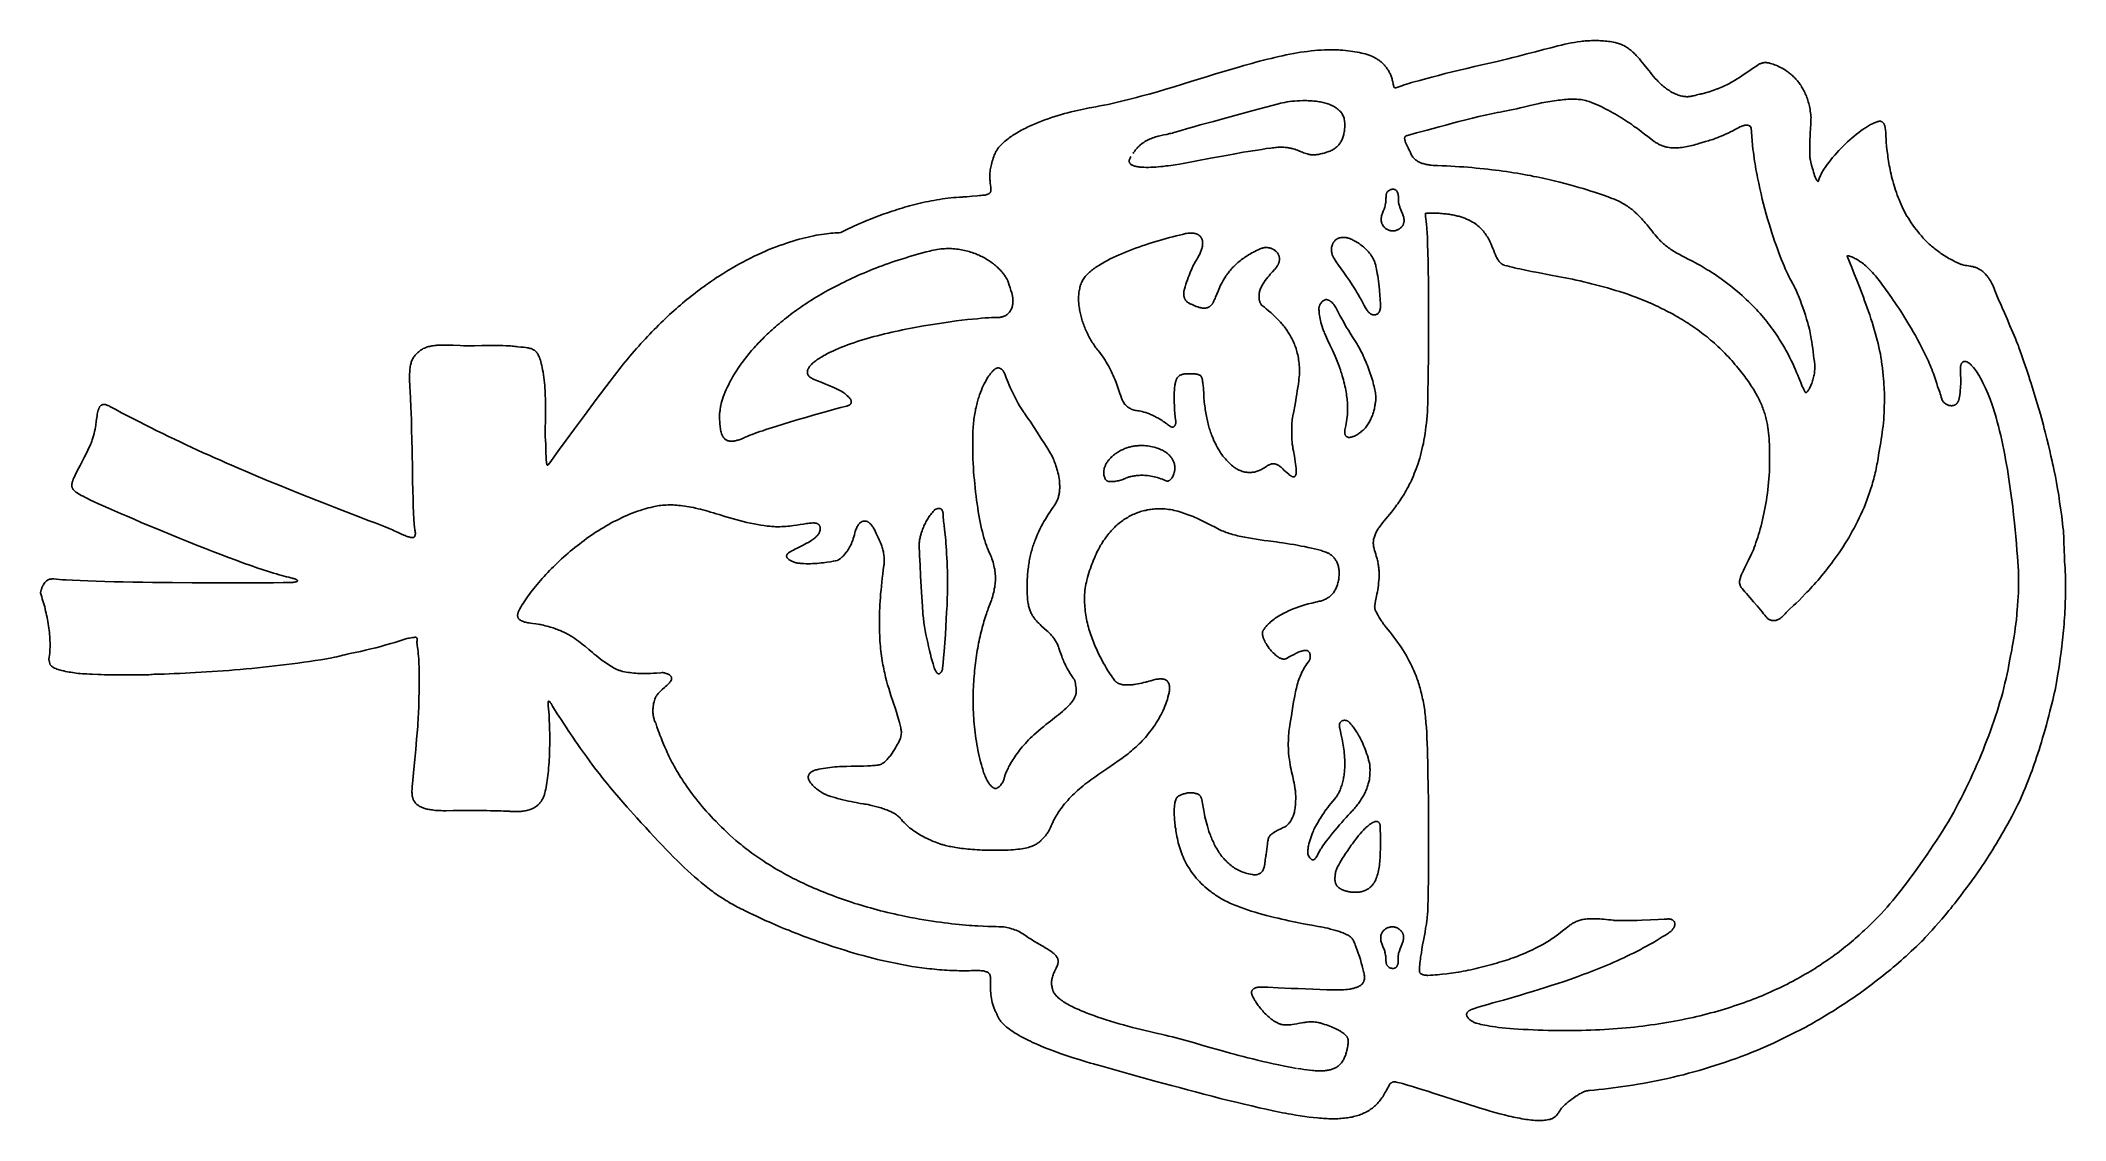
# Model space of a CAD drawing. Extents: x -599 to 1104, y -19005 to -18097.
import ezdxf

# ---------------------------------------------------------------- set-up
doc = ezdxf.new("R2010")
doc.units = 0
doc.layers.add('Layer_1', color=1, linetype='CONTINUOUS')

msp = doc.modelspace()

# ---------------------------------------------------------------- linework, layer by layer
at = {"layer": 'Layer_1'}
for points in [[(74.1, -18258.6), (72.6, -18258.7), (71, -18258.7), (69.4, -18258.8), (67.6, -18259), (65.8, -18259.1), (63.9, -18259.3), (62, -18259.6), (60, -18259.9), (57.9, -18260.2), (55.7, -18260.5), (53.5, -18260.9), (51.3, -18261.3), (48.9, -18261.8), (46.6, -18262.4), (44.1, -18262.9), (41.6, -18263.6), (39, -18264.2), (36.4, -18265), (33.8, -18265.8), (31, -18266.6), (28.3, -18267.5), (25.5, -18268.5), (22.6, -18269.5), (19.7, -18270.6), (16.7, -18271.7), (13.7, -18272.9), (10.7, -18274.2), (7.6, -18275.5), (4.5, -18277), (1.3, -18278.5), (-1.9, -18280), (-5.1, -18281.7), (-8.4, -18283.4), (-11.7, -18285.2), (-15, -18287.1), (-18.4, -18289), (-21.8, -18291.1), (-25.2, -18293.2), (-28.7, -18295.4), (-30.4, -18296.5), (-32.1, -18297.7), (-33.9, -18298.9), (-35.6, -18300.1), (-37.4, -18301.3), (-39.2, -18302.6), (-40.9, -18303.9), (-42.7, -18305.2), (-44.5, -18306.5), (-46.3, -18307.8), (-48.1, -18309.2), (-49.9, -18310.6), (-51.7, -18312), (-53.5, -18313.5), (-55.3, -18314.9), (-57.1, -18316.4), (-58.9, -18318), (-60.7, -18319.5), (-62.6, -18321.1), (-64.4, -18322.7), (-66.2, -18324.3), (-68.1, -18325.9), (-69.9, -18327.6), (-71.7, -18329.3), (-73.6, -18331.1), (-75.4, -18332.8), (-77.3, -18334.6), (-79.1, -18336.4), (-81, -18338.3), (-82.8, -18340.1), (-84.7, -18342), (-86.5, -18343.9), (-88.4, -18345.9), (-90.2, -18347.9), (-92.1, -18349.9), (-94, -18351.9), (-95.8, -18354), (-97.7, -18356.1), (-99.6, -18358.2), (-101.4, -18360.4), (-103.3, -18362.6), (-105.1, -18364.8), (-107, -18367), (-108.9, -18369.3), (-110.7, -18371.6), (-112.6, -18374), (-114.4, -18376.3), (-116.3, -18378.7), (-118.2, -18381.2), (-120, -18383.6), (-131.6, -18399.1), (-141.5, -18412.4), (-149.9, -18423.7), (-156.8, -18433.2), (-162.4, -18440.8), (-166.8, -18446.7), (-169.9, -18451), (-171.9, -18453.9), (-172.2, -18453.9), (-172.3, -18454), (-172.4, -18454.1), (-172.5, -18454.1), (-172.5, -18454.2), (-172.6, -18454.2), (-172.7, -18454.2), (-172.8, -18454.1), (-172.8, -18454), (-173, -18453.8), (-173.1, -18453.5), (-173.2, -18453.1), (-173.3, -18452.6), (-173.4, -18452), (-173.5, -18451.4), (-173.6, -18449.9), (-173.7, -18448.3), (-173.8, -18446.5), (-173.9, -18444.6), (-173.9, -18442.7), (-174, -18438.9), (-174.1, -18435.6), (-174.2, -18434.2), (-174.2, -18433.1), (-174.3, -18432.3), (-174.4, -18431.3), (-174.4, -18430.3), (-174.4, -18429.1), (-174.4, -18426.5), (-174.4, -18423.5), (-174.2, -18416.7), (-174.2, -18412.9), (-174.2, -18408.9), (-174.2, -18404.7), (-174.2, -18402.6), (-174.3, -18400.4), (-174.3, -18398.2), (-174.4, -18396), (-174.5, -18393.8), (-174.6, -18391.6), (-174.8, -18389.3), (-174.9, -18387.1), (-175.1, -18384.9), (-175.4, -18382.6), (-175.6, -18380.4), (-175.9, -18378.2), (-176.3, -18376.1), (-176.7, -18373.9), (-177, -18372.1), (-177.4, -18370.4), (-177.8, -18368.8), (-178.1, -18367.3), (-178.5, -18366), (-179, -18364.7), (-179.4, -18363.6), (-179.8, -18362.5), (-180.3, -18361.6), (-180.5, -18361.2), (-180.8, -18360.7), (-181, -18360.3), (-181.3, -18360), (-181.6, -18359.6), (-181.8, -18359.3), (-182.1, -18359), (-182.4, -18358.7), (-182.7, -18358.4), (-183, -18358.1), (-183.3, -18357.9), (-183.6, -18357.6), (-183.9, -18357.4), (-184.3, -18357.2), (-184.6, -18357), (-184.9, -18356.8), (-185.7, -18356.5), (-186.4, -18356.2), (-187.2, -18356), (-188, -18355.8), (-188.9, -18355.6), (-189.8, -18355.5), (-190.7, -18355.3), (-192.8, -18355.1), (-195, -18354.9), (-197.4, -18354.6), (-198.7, -18354.5), (-200.1, -18354.3), (-201.2, -18354.1), (-202.4, -18354), (-203.6, -18353.9), (-204.8, -18353.8), (-206, -18353.7), (-207.3, -18353.7), (-210, -18353.6), (-212.8, -18353.5), (-215.6, -18353.5), (-218.6, -18353.5), (-221.6, -18353.6), (-227.7, -18353.6), (-233.9, -18353.7), (-237, -18353.7), (-240.1, -18353.7), (-243.2, -18353.7), (-246.1, -18353.6), (-251.9, -18353.4), (-254.6, -18353.3), (-257.2, -18353.2), (-259.7, -18353.2), (-262, -18353.2), (-263.2, -18353.2), (-264.3, -18353.3), (-265.5, -18353.4), (-266.5, -18353.5), (-267.6, -18353.6), (-268.6, -18353.7), (-269.7, -18353.9), (-270.7, -18354.1), (-271.6, -18354.3), (-272.6, -18354.5), (-273.5, -18354.8), (-274.4, -18355.1), (-275.3, -18355.4), (-276.1, -18355.8), (-277, -18356.2), (-277.8, -18356.6), (-278.6, -18357.1), (-279.3, -18357.6), (-280.1, -18358.2), (-280.8, -18358.8), (-281.5, -18359.4), (-282.2, -18360), (-282.8, -18360.6), (-283.4, -18361.2), (-283.9, -18361.8), (-284.4, -18362.4), (-284.9, -18363.1), (-285.3, -18363.7), (-285.7, -18364.4), (-286.1, -18365.1), (-286.5, -18365.8), (-286.8, -18366.6), (-287.1, -18367.4), (-287.3, -18368.3), (-287.6, -18369.2), (-287.8, -18370.2), (-288, -18371.2), (-288.1, -18372.3), (-288.2, -18373.5), (-288.3, -18374.7), (-288.4, -18376.1), (-288.5, -18377.5), (-288.5, -18379), (-288.5, -18380.6), (-288.5, -18382.4), (-288.5, -18384.2), (-288.4, -18386.1), (-288.3, -18388.1), (-288.1, -18392.6), (-287.8, -18397.6), (-287.7, -18400.2), (-287.5, -18403.1), (-287.4, -18406.2), (-287.3, -18409.6), (-287, -18416.8), (-286.8, -18424.6), (-286.6, -18432.9), (-286.5, -18441.5), (-286.1, -18458.9), (-286, -18467.3), (-285.8, -18475.4), (-285.6, -18482.9), (-285.4, -18489.8), (-285.3, -18492.9), (-285.2, -18495.8), (-285.1, -18498.4), (-284.9, -18500.7), (-284.8, -18502.7), (-284.6, -18504.5), (-284.5, -18505.8), (-284.4, -18506.4), (-284.3, -18506.9), (-284.1, -18507.9), (-284, -18508.8), (-283.8, -18509.7), (-283.8, -18510.5), (-283.7, -18511.3), (-283.7, -18511.9), (-283.8, -18512.5), (-283.8, -18513.1), (-284, -18513.5), (-284, -18513.7), (-284.1, -18513.9), (-284.2, -18514.1), (-284.4, -18514.3), (-284.5, -18514.4), (-284.6, -18514.6), (-284.8, -18514.7), (-284.9, -18514.8), (-285.1, -18514.9), (-285.3, -18514.9), (-285.5, -18515), (-285.7, -18515.1), (-286.1, -18515.1), (-286.6, -18515.1), (-287.2, -18515.1), (-287.7, -18515), (-288.4, -18514.8), (-289.1, -18514.6), (-289.8, -18514.4), (-290.6, -18514.1), (-291.5, -18513.8), (-292.4, -18513.4), (-293.3, -18513), (-295.4, -18512.1), (-297.7, -18511), (-300.2, -18509.9), (-301.4, -18509.3), (-302.8, -18508.7), (-305.8, -18507.5), (-309.2, -18506), (-313.2, -18504.5), (-317.6, -18502.7), (-322.4, -18500.9), (-333.2, -18496.7), (-345.5, -18492), (-352.1, -18489.4), (-359.1, -18486.7), (-366.4, -18483.9), (-374, -18480.9), (-381.9, -18477.8), (-390, -18474.5), (-398.3, -18471.1), (-406.9, -18467.6), (-415.7, -18463.9), (-424.6, -18460.1), (-433.8, -18456.2), (-438.4, -18454.2), (-443, -18452.2), (-447.7, -18450.1), (-452.5, -18448), (-457.2, -18445.9), (-462, -18443.7), (-466.8, -18441.5), (-471.6, -18439.3), (-476.5, -18437), (-481.4, -18434.7), (-486.3, -18432.4), (-491.2, -18430), (-496.1, -18427.6), (-501, -18425.2), (-505.9, -18422.8), (-510.9, -18420.3), (-515.8, -18417.8), (-520.8, -18415.2), (-525.7, -18412.7), (-530.7, -18410.1), (-535.6, -18407.4), (-540.6, -18404.8), (-541.3, -18404.4), (-541.9, -18404.1), (-542.5, -18403.9), (-543.1, -18403.6), (-543.7, -18403.4), (-544.2, -18403.3), (-544.7, -18403.2), (-545.2, -18403.1), (-545.6, -18403.1), (-546.1, -18403.1), (-546.5, -18403.2), (-546.8, -18403.3), (-547.2, -18403.4), (-547.5, -18403.6), (-547.9, -18403.7), (-548.2, -18404), (-548.5, -18404.2), (-548.7, -18404.5), (-549, -18404.8), (-549.2, -18405.2), (-549.4, -18405.6), (-549.6, -18406), (-549.8, -18406.4), (-550, -18406.9), (-550.2, -18407.4), (-550.4, -18407.9), (-550.7, -18409), (-550.9, -18410.2), (-551.2, -18411.4), (-551.4, -18412.8), (-551.6, -18414.2), (-552.1, -18417.3), (-552.5, -18420.5), (-552.8, -18422.3), (-553.1, -18424), (-553.5, -18425.8), (-553.9, -18427.6), (-554.3, -18429.4), (-554.6, -18430.3), (-554.8, -18431.2), (-555.1, -18432.1), (-555.4, -18433), (-555.7, -18433.9), (-556.1, -18434.9), (-556.4, -18435.8), (-556.8, -18436.7), (-557.2, -18437.6), (-557.6, -18438.5), (-559.2, -18441.6), (-560.6, -18444.6), (-562, -18447.3), (-563.3, -18449.9), (-565.7, -18454.5), (-567.8, -18458.5), (-568.7, -18460.3), (-569.5, -18461.9), (-570.2, -18463.5), (-570.8, -18464.9), (-571.4, -18466.1), (-571.8, -18467.3), (-572, -18467.9), (-572.2, -18468.4), (-572.3, -18468.9), (-572.4, -18469.4), (-572.5, -18469.9), (-572.6, -18470.4), (-572.6, -18470.8), (-572.6, -18471.3), (-572.6, -18471.7), (-572.6, -18472.1), (-572.5, -18472.5), (-572.4, -18472.8), (-572.3, -18473.2), (-572.1, -18473.6), (-572, -18473.9), (-571.8, -18474.2), (-571.5, -18474.6), (-571.3, -18474.9), (-571, -18475.2), (-570.7, -18475.6), (-570.3, -18475.9), (-570, -18476.2), (-569.6, -18476.5), (-569.1, -18476.8), (-568.2, -18477.5), (-567.1, -18478.2), (-565.9, -18478.9), (-564.6, -18479.6), (-563.1, -18480.4), (-561.6, -18481.2), (-559.5, -18482.2), (-556.9, -18483.5), (-553.8, -18485), (-550.2, -18486.6), (-546.1, -18488.5), (-541.7, -18490.5), (-536.8, -18492.6), (-531.6, -18494.9), (-526.1, -18497.2), (-520.3, -18499.7), (-514.3, -18502.3), (-508, -18504.9), (-501.6, -18507.6), (-495, -18510.4), (-488.3, -18513.1), (-481.5, -18515.9), (-474.6, -18518.6), (-467.8, -18521.4), (-460.9, -18524.1), (-454.1, -18526.7), (-447.4, -18529.3), (-440.8, -18531.8), (-434.4, -18534.2), (-428.1, -18536.5), (-422, -18538.6), (-416.2, -18540.7), (-413.4, -18541.6), (-410.7, -18542.5), (-408, -18543.4), (-405.4, -18544.2), (-402.9, -18545), (-400.6, -18545.7), (-398.3, -18546.4), (-396, -18547), (-393.9, -18547.6), (-392, -18548.1), (-390.1, -18548.5), (-388.3, -18548.9), (-387.4, -18549.1), (-386.6, -18549.4), (-385.8, -18549.6), (-385, -18549.9), (-384.4, -18550.1), (-383.8, -18550.4), (-383.5, -18550.5), (-383.3, -18550.7), (-383.1, -18550.8), (-383, -18550.9), (-382.9, -18551.1), (-382.8, -18551.2), (-382.7, -18551.3), (-382.7, -18551.5), (-382.8, -18551.6), (-382.9, -18551.7), (-383, -18551.9), (-383.2, -18552), (-383.4, -18552.1), (-383.7, -18552.2), (-384, -18552.3), (-384.4, -18552.4), (-384.9, -18552.5), (-385.4, -18552.6), (-385.9, -18552.7), (-386.6, -18552.8), (-387.5, -18552.8), (-389.2, -18552.9), (-394.8, -18553), (-403, -18553.1), (-413.6, -18553.1), (-426, -18553.2), (-440.1, -18553.2), (-455.3, -18553.2), (-471.4, -18553.1), (-488, -18553), (-496.4, -18552.9), (-504.7, -18552.8), (-513, -18552.7), (-521.2, -18552.5), (-529.3, -18552.4), (-537.1, -18552.2), (-544.8, -18552), (-552.1, -18551.8), (-559.1, -18551.5), (-565.7, -18551.2), (-572, -18551), (-577.7, -18550.6), (-580.4, -18550.5), (-583, -18550.3), (-585.4, -18550.1), (-587.7, -18549.9), (-588.1, -18549.9), (-588.6, -18549.9), (-589.1, -18549.9), (-589.5, -18549.9), (-590, -18550), (-590.5, -18550), (-590.9, -18550.1), (-591.4, -18550.2), (-591.8, -18550.4), (-592.2, -18550.5), (-592.6, -18550.7), (-593.1, -18550.9), (-593.4, -18551.2), (-593.8, -18551.4), (-594.2, -18551.7), (-594.5, -18552), (-595, -18552.5), (-595.4, -18553), (-595.8, -18553.6), (-596.2, -18554.1), (-596.5, -18554.7), (-596.9, -18555.3), (-597.1, -18555.9), (-597.4, -18556.5), (-597.7, -18557.1), (-597.9, -18557.8), (-598.1, -18558.4), (-598.3, -18559), (-598.6, -18560.3), (-598.9, -18561.5), (-598.9, -18561.6), (-598.4, -18563.2), (-597.9, -18564.9), (-597.4, -18566.5), (-596.9, -18568.2), (-596.4, -18569.9), (-595.9, -18571.6), (-595.4, -18573.4), (-595, -18575.1), (-594.6, -18576.9), (-594.2, -18578.6), (-593.8, -18580.4), (-593.4, -18582.2), (-593, -18584), (-592.7, -18585.8), (-592.4, -18587.6), (-592.1, -18589.4), (-591.9, -18591.2), (-591.7, -18593), (-591.5, -18594.8), (-591.3, -18596.6), (-591.2, -18598.4), (-591.1, -18600.1), (-591, -18601.9), (-590.9, -18603.7), (-590.9, -18605.5), (-590.9, -18607.2), (-591, -18609), (-591.1, -18610.7), (-591.2, -18612.4), (-591.4, -18614.1), (-591.6, -18615.8), (-591.9, -18617.5), (-591.8, -18618.1), (-591.7, -18618.6), (-591.5, -18619.8), (-591.2, -18620.9), (-590.9, -18622), (-590.6, -18622.3), (-590.3, -18622.7), (-589.9, -18623), (-589.6, -18623.3), (-589.2, -18623.6), (-588.9, -18623.9), (-588.5, -18624.2), (-588, -18624.4), (-587.6, -18624.7), (-587.1, -18624.9), (-586.1, -18625.3), (-585.1, -18625.7), (-584.1, -18626), (-583.1, -18626.3), (-582, -18626.6), (-581, -18626.9), (-579.9, -18627.1), (-579.3, -18627.3), (-577.8, -18627.6), (-576.3, -18627.9), (-574.8, -18628.2), (-573.3, -18628.4), (-571.8, -18628.7), (-570.3, -18628.9), (-568.8, -18629.1), (-567.3, -18629.3), (-565.5, -18629.4), (-563.7, -18629.6), (-561.9, -18629.7), (-560.1, -18629.8), (-557.8, -18630), (-555.5, -18630.1), (-550.8, -18630.3), (-548, -18630.3), (-545.2, -18630.4), (-539.6, -18630.5), (-533.1, -18630.6), (-526.6, -18630.6), (-523, -18630.6), (-519.3, -18630.6), (-512.1, -18630.5), (-510.4, -18630.5), (-509.2, -18630.4), (-508.4, -18630.4), (-507.7, -18630.4), (-506.2, -18630.3), (-505, -18630.2), (-503.3, -18630.1), (-499.1, -18630), (-494.8, -18629.9), (-490.6, -18629.7), (-486.4, -18629.5), (-481.9, -18629.3), (-477.4, -18629.1), (-473, -18628.9), (-468.5, -18628.7), (-463.9, -18628.4), (-459.2, -18628.1), (-454.6, -18627.8), (-450, -18627.5), (-445.2, -18627.1), (-440.4, -18626.8), (-435.7, -18626.4), (-430.9, -18626), (-426.1, -18625.5), (-421.2, -18625.1), (-416.4, -18624.6), (-411.6, -18624.1), (-406.7, -18623.6), (-401.8, -18623), (-397, -18622.4), (-392.1, -18621.9), (-387.3, -18621.2), (-382.4, -18620.6), (-377.6, -18619.9), (-372.8, -18619.2), (-368, -18618.5), (-363.3, -18617.8), (-358.5, -18617), (-353.8, -18616.2), (-352.7, -18616), (-351.6, -18615.8), (-349.7, -18615.3), (-347.9, -18614.9), (-346.3, -18614.5), (-344.6, -18614), (-342.9, -18613.6), (-341, -18613.1), (-338.8, -18612.7), (-334.3, -18611.7), (-329.9, -18610.8), (-325.5, -18609.8), (-321, -18608.7), (-316.8, -18607.7), (-312.6, -18606.6), (-308.4, -18605.4), (-304.2, -18604.3), (-300.9, -18603.3), (-297.6, -18602.3), (-294.3, -18601.2), (-290.9, -18600.1), (-290.5, -18600), (-289.6, -18599.8), (-288.5, -18599.6), (-287.2, -18599.3), (-286, -18599.1), (-284.8, -18599), (-283.9, -18598.9), (-283.6, -18598.8), (-283.4, -18598.9), (-283.2, -18598.9), (-283.1, -18599), (-282.9, -18599), (-282.8, -18599.1), (-282.7, -18599.2), (-282.6, -18599.3), (-282.5, -18599.5), (-282.4, -18599.6), (-282.3, -18599.7), (-282.3, -18599.9), (-282.2, -18600.2), (-282.2, -18600.6), (-282.2, -18601), (-282.3, -18601.9), (-282.4, -18602.9), (-282.4, -18603.4), (-282.4, -18603.9), (-282.3, -18604.5), (-282.2, -18605), (-282.1, -18605.8), (-281.8, -18607.2), (-281.6, -18609.1), (-281.4, -18610.9), (-281.2, -18612.9), (-281.1, -18614.9), (-280.9, -18617), (-280.8, -18619.1), (-280.7, -18621.3), (-280.6, -18623.5), (-280.6, -18625.7), (-280.5, -18627.9), (-280.5, -18632.4), (-280.5, -18636.9), (-280.5, -18641.3), (-280.6, -18645.5), (-280.7, -18649.6), (-280.8, -18653.4), (-280.9, -18656.9), (-281.1, -18662.7), (-281.3, -18666.6), (-281.4, -18668.4), (-281.5, -18670.7), (-281.7, -18673.6), (-282, -18676.9), (-282.7, -18684.6), (-283.4, -18693.2), (-284.2, -18701.8), (-284.9, -18710), (-286.1, -18722.1), (-286.3, -18724.1), (-286.4, -18726.1), (-286.5, -18727.1), (-286.6, -18728.1), (-286.6, -18729.1), (-286.5, -18730.1), (-286.5, -18731.1), (-286.3, -18732.1), (-286.3, -18732.6), (-286.2, -18733.1), (-286.1, -18733.5), (-285.9, -18734), (-285.8, -18734.5), (-285.6, -18734.9), (-285.4, -18735.4), (-285.2, -18735.8), (-285, -18736.3), (-284.8, -18736.7), (-284.5, -18737.1), (-284.2, -18737.6), (-283.9, -18738), (-283.5, -18738.4), (-283.2, -18738.8), (-282.8, -18739.2), (-282.4, -18739.5), (-281.9, -18739.9), (-281.4, -18740.2), (-280.9, -18740.6), (-280.4, -18740.9), (-279.8, -18741.2), (-279.2, -18741.6), (-278.6, -18741.9), (-277.9, -18742.1), (-277.2, -18742.4), (-276.5, -18742.7), (-275.7, -18742.9), (-274.9, -18743.2), (-274, -18743.4), (-273.1, -18743.6), (-272.2, -18743.8), (-271.2, -18743.9), (-270.2, -18744.1), (-269.2, -18744.2), (-268.1, -18744.4), (-266.9, -18744.5), (-265.7, -18744.6), (-264.5, -18744.6), (-263.2, -18744.7), (-261.9, -18744.7), (-260.6, -18744.8), (-259.1, -18744.8), (-257.7, -18744.8), (-251.8, -18744.7), (-246.7, -18744.6), (-241.7, -18744.6), (-236.2, -18744.6), (-233, -18744.6), (-227.1, -18744.7), (-223.7, -18744.7), (-220.5, -18744.8), (-217.6, -18744.8), (-215.1, -18744.9), (-212.7, -18745), (-212.1, -18745), (-211.4, -18745), (-209.7, -18745.1), (-208.2, -18745.1), (-206.7, -18745.2), (-205.5, -18745.3), (-204.5, -18745.3), (-204.1, -18745.4), (-203.7, -18745.4), (-202.2, -18745.5), (-200.6, -18745.6), (-199.1, -18745.6), (-197.4, -18745.6), (-196.6, -18745.5), (-195.7, -18745.5), (-194.8, -18745.4), (-193.8, -18745.3), (-192.9, -18745.2), (-192, -18745), (-191, -18744.9), (-190, -18744.6), (-189.1, -18744.4), (-188.1, -18744.1), (-187.2, -18743.8), (-186.2, -18743.4), (-185.3, -18743), (-184.4, -18742.6), (-183.5, -18742.1), (-182.6, -18741.5), (-181.7, -18740.9), (-181.3, -18740.6), (-180.9, -18740.2), (-180.5, -18739.9), (-180.1, -18739.5), (-179.7, -18739.1), (-179.4, -18738.7), (-179, -18738.3), (-178.6, -18737.9), (-178.3, -18737.4), (-177.9, -18737), (-177.6, -18736.5), (-177.3, -18736), (-177, -18735.5), (-176.7, -18735), (-176.4, -18734.4), (-176.1, -18733.9), (-175.9, -18733.3), (-175.6, -18732.7), (-175.4, -18732), (-175.2, -18731.4), (-175, -18730.7), (-174.8, -18730.1), (-174.4, -18728.4), (-174.1, -18726.7), (-173.7, -18725), (-173.4, -18723.1), (-173.1, -18721.2), (-172.8, -18719.3), (-172.5, -18717.3), (-172.3, -18715.2), (-172, -18713.1), (-171.8, -18710.9), (-171.6, -18708.7), (-171.4, -18706.4), (-171.3, -18704.1), (-171.1, -18701.8), (-171, -18699.4), (-170.9, -18697), (-170.8, -18694.5), (-170.8, -18692.1), (-170.7, -18689.6), (-170.7, -18687.1), (-170.7, -18684.6), (-170.7, -18682), (-170.7, -18679.5), (-170.8, -18676.9), (-170.9, -18674.4), (-170.9, -18671.8), (-171.1, -18669.2), (-171.2, -18666.7), (-171.3, -18664.1), (-171.5, -18661.6), (-171.7, -18659), (-171.9, -18656.5), (-172, -18655.2), (-172, -18654.2), (-172, -18653.8), (-172, -18653.5), (-172, -18653.2), (-171.9, -18653), (-171.8, -18652.8), (-171.7, -18652.7), (-171.6, -18652.6), (-171.5, -18652.6), (-171.4, -18652.6), (-171.2, -18652.7), (-171, -18652.9), (-170.9, -18653.1), (-170.6, -18653.1), (-170.2, -18653.7), (-169.6, -18654.6), (-168.3, -18656.8), (-164.3, -18663.2), (-161.7, -18667.3), (-158.6, -18672.1), (-157, -18674.6), (-155.2, -18677.3), (-153.3, -18680.1), (-151.4, -18683), (-149.3, -18686.1), (-147.1, -18689.2), (-144.8, -18692.5), (-142.4, -18695.8), (-139.9, -18699.3), (-137.3, -18702.8), (-134.6, -18706.4), (-131.8, -18710.1), (-128.9, -18713.9), (-125.9, -18717.7), (-122.7, -18721.6), (-119.5, -18725.6), (-116.1, -18729.6), (-112.7, -18733.6), (-109.1, -18737.7), (-105.5, -18741.9), (-97.5, -18750.7), (-93.7, -18754.9), (-90, -18759), (-86.4, -18762.9), (-82.9, -18766.7), (-79.4, -18770.3), (-76.1, -18773.9), (-72.8, -18777.3), (-69.6, -18780.6), (-66.5, -18783.8), (-63.4, -18786.8), (-60.4, -18789.8), (-57.5, -18792.6), (-54.6, -18795.3), (-51.7, -18798), (-48.9, -18800.5), (-46, -18802.9), (-43.3, -18805.3), (-40.5, -18807.5), (-37.8, -18809.7), (-36.4, -18810.7), (-35, -18811.8), (-33.6, -18812.8), (-32.3, -18813.8), (-30.9, -18814.7), (-29.5, -18815.7), (-28.2, -18816.6), (-26.8, -18817.5), (-25.4, -18818.4), (-24, -18819.3), (-22.7, -18820.2), (-21.3, -18821), (-19.9, -18821.9), (-18.5, -18822.7), (-17.1, -18823.5), (-15.6, -18824.3), (-14.2, -18825), (-12.8, -18825.8), (-11.3, -18826.5), (-9.9, -18827.3), (-8.4, -18828), (-7, -18828.7), (-5.8, -18829.3), (-2.3, -18831), (0.2, -18832.2), (3.2, -18833.6), (6.6, -18835.2), (10.6, -18837), (14.9, -18838.9), (19.7, -18841), (24.9, -18843.2), (27.6, -18844.3), (30.4, -18845.4), (33.3, -18846.6), (36.3, -18847.8), (39.3, -18849), (42.4, -18850.2), (45.7, -18851.4), (48.9, -18852.6), (52.3, -18853.8), (55.7, -18855), (59.2, -18856.2), (62.7, -18857.4), (66.3, -18858.7), (70, -18859.8), (73.7, -18861), (77.5, -18862.2), (81.3, -18863.4), (85.1, -18864.5), (89, -18865.6), (93, -18866.7), (96.9, -18867.7), (100.9, -18868.8), (105, -18869.8), (109, -18870.7), (113.1, -18871.7), (117.3, -18872.5), (121.4, -18873.4), (125.5, -18874.2), (129.7, -18874.9), (133.9, -18875.7), (138.1, -18876.3), (142.3, -18876.9), (146.5, -18877.4), (148.6, -18877.7), (150.7, -18877.9), (152.8, -18878.1), (154.9, -18878.3), (157, -18878.5), (159.1, -18878.7), (161.2, -18878.9), (163.3, -18879), (165.4, -18879.1), (167.5, -18879.2), (169.6, -18879.3), (171.6, -18879.3), (173.7, -18879.4), (175.8, -18879.4), (177.9, -18879.4), (179.9, -18879.4), (182, -18879.4), (184, -18879.3), (185.6, -18879.3), (187.1, -18879.3), (188.5, -18879.3), (189.8, -18879.3), (191, -18879.3), (192.1, -18879.4), (193.1, -18879.5), (194, -18879.6), (194.9, -18879.8), (195.6, -18880), (196.3, -18880.2), (196.9, -18880.4), (197.5, -18880.7), (197.9, -18881), (198.2, -18881.1), (198.4, -18881.3), (198.6, -18881.5), (198.7, -18881.7), (198.9, -18881.9), (199, -18882.1), (199.3, -18882.5), (199.5, -18882.9), (199.7, -18883.5), (199.8, -18884), (199.9, -18884.6), (200, -18885.2), (200.1, -18885.8), (200.1, -18886.5), (200.1, -18887.3), (200.1, -18888.9), (199.9, -18892.6), (199.9, -18893.4), (199.9, -18894.3), (200, -18895.4), (200.1, -18896.6), (200.2, -18898), (200.4, -18899.5), (200.6, -18901), (200.8, -18902.7), (201.2, -18904.3), (201.5, -18906), (201.7, -18906.9), (202, -18907.7), (202.2, -18908.6), (202.5, -18909.4), (202.7, -18910.2), (203, -18911), (203.3, -18911.8), (203.7, -18912.5), (204, -18913.3), (204.4, -18914), (204.8, -18914.7), (205.2, -18915.3), (205.3, -18915.8), (205.5, -18916.4), (205.7, -18916.9), (205.9, -18917.4), (206.1, -18918), (206.4, -18918.5), (206.7, -18919), (207, -18919.5), (207.3, -18920), (207.7, -18920.6), (208, -18921.1), (208.4, -18921.6), (208.8, -18922.1), (209.3, -18922.6), (209.7, -18923.1), (210.2, -18923.6), (211.2, -18924.7), (212.3, -18925.7), (213.5, -18926.7), (214.7, -18927.6), (216, -18928.6), (217.4, -18929.6), (218.8, -18930.6), (220.2, -18931.5), (221.8, -18932.5), (223.3, -18933.4), (224.9, -18934.3), (226.6, -18935.2), (228.3, -18936.1), (230, -18937), (231.7, -18937.9), (233.5, -18938.7), (235.3, -18939.6), (237.1, -18940.4), (239, -18941.2), (240.8, -18942), (242.7, -18942.8), (244.6, -18943.6), (246.4, -18944.4), (248.3, -18945.1), (252, -18946.5), (255.7, -18947.9), (259.3, -18949.2), (262.9, -18950.4), (266.2, -18951.5), (269.5, -18952.6), (272.6, -18953.6), (275.4, -18954.4), (278, -18955.2), (280.4, -18955.9), (284.2, -18957), (286.7, -18957.7), (287.5, -18957.9), (292.7, -18959.4), (298.7, -18961.1), (306.6, -18963.3), (316.2, -18966), (327.2, -18969.1), (339.2, -18972.4), (352.2, -18975.9), (358.8, -18977.7), (365.6, -18979.5), (372.5, -18981.3), (379.4, -18983.1), (386.3, -18984.9), (393.2, -18986.7), (400, -18988.4), (406.7, -18990), (413.3, -18991.6), (419.7, -18993.1), (425.9, -18994.6), (431.9, -18995.9), (437.6, -18997.2), (443, -18998.3), (445.5, -18998.8), (448, -18999.3), (450.4, -18999.7), (452.7, -19000.1), (456.7, -19000.8), (460.5, -19001.4), (464.3, -19001.9), (467.9, -19002.4), (471.4, -19002.8), (474.9, -19003.2), (476.6, -19003.3), (478.2, -19003.4), (479.9, -19003.6), (481.5, -19003.7), (483.1, -19003.7), (484.6, -19003.8), (486.2, -19003.8), (487.7, -19003.8), (489.2, -19003.8), (490.6, -19003.8), (492.1, -19003.8), (493.5, -19003.7), (494.9, -19003.6), (496.3, -19003.5), (497.6, -19003.4), (499, -19003.2), (500.3, -19003.1), (501.6, -19002.9), (502.8, -19002.6), (504.1, -19002.4), (505.3, -19002.1), (506.5, -19001.8), (507.7, -19001.5), (508.8, -19001.2), (510, -19000.8), (511.1, -19000.4), (512.2, -19000), (513.2, -18999.5), (514.3, -18999), (515.3, -18998.5), (516.3, -18998), (517.3, -18997.4), (518.3, -18996.8), (519.2, -18996.2), (520.2, -18995.6), (521.1, -18994.9), (522, -18994.2), (522.8, -18993.4), (523.7, -18992.7), (524.5, -18991.9), (525.3, -18991), (526.1, -18990.2), (526.9, -18989.3), (527.6, -18988.3), (528.3, -18987.4), (529.1, -18986.4), (529.8, -18985.3), (530.4, -18984.3), (531.1, -18983.2), (531.7, -18982), (532.3, -18980.9), (533, -18979.7), (535.4, -18975.3), (535.6, -18975), (535.9, -18974.6), (536.2, -18974.3), (536.4, -18974), (536.8, -18973.8), (537.1, -18973.6), (537.4, -18973.4), (537.8, -18973.2), (538.2, -18973.1), (538.6, -18972.9), (539, -18972.9), (539.4, -18972.8), (539.8, -18972.8), (540.2, -18972.8), (540.6, -18972.9), (541, -18973), (542.4, -18973.4), (543.8, -18973.7), (545.2, -18974), (546.5, -18974.3), (550.7, -18975.5), (554.9, -18976.8), (559.2, -18978.1), (563.6, -18979.5), (567.9, -18980.8), (572.3, -18982.3), (581.2, -18985.1), (590, -18988), (598.8, -18990.8), (603.2, -18992.2), (607.5, -18993.6), (611.8, -18994.9), (616, -18996.1), (620.1, -18997.4), (624.2, -18998.5), (628.2, -18999.6), (632.1, -19000.6), (636, -19001.6), (637.8, -19002), (639.7, -19002.4), (641.5, -19002.8), (643.3, -19003.2), (645, -19003.5), (646.8, -19003.8), (648.5, -19004.1), (650.1, -19004.4), (651.7, -19004.6), (653.3, -19004.8), (654.9, -19005), (656.4, -19005.1), (657.9, -19005.2), (659.3, -19005.3), (660.7, -19005.3), (662.1, -19005.3), (663.4, -19005.3), (664.7, -19005.2), (665.9, -19005.1), (667.1, -19005), (668.2, -19004.8), (669.3, -19004.6), (669.9, -19004.5), (670.5, -19004.4), (671, -19004.2), (671.5, -19004), (672, -19003.9), (672.5, -19003.6), (673, -19003.4), (673.4, -19003.2), (673.8, -19002.9), (674.2, -19002.6), (674.6, -19002.4), (674.9, -19002.1), (675.3, -19001.8), (675.6, -19001.4), (675.9, -19001.1), (676.2, -19000.8), (676.7, -19000.1), (677.2, -18999.5), (677.6, -18998.9), (678, -18998.2), (678.7, -18997.1), (679, -18996.7), (679.2, -18996.3), (679.4, -18996), (679.7, -18995.7), (680.3, -18994.9), (681.1, -18994.1), (682.1, -18993.1), (683.3, -18992), (684.5, -18990.9), (685.9, -18989.7), (687.4, -18988.5), (688.9, -18987.3), (690.5, -18986.2), (692.2, -18985), (693, -18984.5), (693.8, -18984), (694.6, -18983.4), (695.4, -18983), (696.3, -18982.5), (697.1, -18982.1), (697.9, -18981.7), (698.6, -18981.3), (699.4, -18981), (700.2, -18980.7), (700.6, -18980.6), (701, -18980.5), (701.5, -18980.4), (701.9, -18980.3), (702.8, -18980.1), (703.7, -18980.1), (707.7, -18979.7), (711.6, -18979.3), (715.6, -18978.9), (719.6, -18978.4), (723.7, -18977.9), (727.7, -18977.4), (731.8, -18976.8), (735.9, -18976.2), (740.1, -18975.6), (744.3, -18974.9), (748.4, -18974.2), (752.7, -18973.4), (756.9, -18972.6), (761.2, -18971.7), (765.4, -18970.8), (769.7, -18969.9), (774, -18968.9), (778.4, -18967.9), (782.7, -18966.8), (787.1, -18965.6), (791.5, -18964.5), (795.9, -18963.2), (800.3, -18961.9), (804.7, -18960.6), (809.1, -18959.2), (813.6, -18957.8), (818, -18956.3), (822.5, -18954.7), (827, -18953.1), (831.4, -18951.4), (835.9, -18949.7), (840.4, -18947.9), (844.9, -18946.1), (849.4, -18944.2), (854, -18942.2), (858.5, -18940.2), (863, -18938.1), (867.5, -18935.9), (872, -18933.7), (876.5, -18931.4), (881.1, -18929.1), (883.3, -18927.9), (885.6, -18926.7), (887.8, -18925.4), (890.1, -18924.2), (892.3, -18922.9), (894.6, -18921.6), (896.8, -18920.3), (899.1, -18919), (901.3, -18917.7), (903.6, -18916.3), (905.8, -18914.9), (908.1, -18913.6), (910.3, -18912.2), (912.6, -18910.7), (914.8, -18909.3), (917.1, -18907.8), (919.3, -18906.3), (921.5, -18904.8), (923.8, -18903.3), (926, -18901.8), (928.2, -18900.2), (930.5, -18898.7), (932.7, -18897.1), (934.9, -18895.4), (937.1, -18893.8), (939.4, -18892.2), (941.6, -18890.5), (943.8, -18888.8), (946, -18887.1), (948.2, -18885.4), (950.4, -18883.6), (952.6, -18881.8), (954.8, -18880.1), (957, -18878.3), (959.2, -18876.4), (961.3, -18874.6), (963.5, -18872.7), (965.7, -18870.8), (967.9, -18868.9), (970, -18867), (972.2, -18865), (974.3, -18863), (976.5, -18861), (978.6, -18859), (980.8, -18857), (982.9, -18854.9), (983.9, -18853.9), (986.1, -18851.4), (991.8, -18845.2), (994.4, -18842.3), (997.2, -18839.2), (1000, -18835.9), (1003, -18832.4), (1006, -18828.8), (1007.6, -18826.9), (1009.1, -18824.9), (1010.7, -18823), (1012.3, -18821), (1013.8, -18819), (1015.4, -18816.9), (1018.6, -18812.5), (1021.8, -18808.2), (1024.9, -18804), (1028, -18799.8), (1031, -18795.5), (1032.5, -18793.3), (1034, -18791.1), (1035.5, -18788.9), (1036.9, -18786.7), (1038.4, -18784.4), (1039.9, -18782.1), (1041.4, -18779.7), (1042.9, -18777.3), (1044.4, -18774.9), (1046, -18772.3), (1047.5, -18769.8), (1049.1, -18767.1), (1050.6, -18764.4), (1052.2, -18761.6), (1053.8, -18758.7), (1055.4, -18755.8), (1057.1, -18752.7), (1058.8, -18749.6), (1060.5, -18746.3), (1062.2, -18743), (1064, -18739.5), (1065.8, -18735.9), (1066.2, -18735.1), (1066.8, -18733.6), (1067.7, -18731.6), (1068.8, -18729), (1070.1, -18725.9), (1071.6, -18722.2), (1073.2, -18718.1), (1074.1, -18715.8), (1075, -18713.5), (1075.9, -18711), (1076.8, -18708.3), (1077.8, -18705.6), (1078.7, -18702.8), (1079.7, -18699.9), (1080.7, -18696.8), (1081.8, -18693.7), (1082.8, -18690.4), (1083.8, -18687.1), (1084.8, -18683.6), (1085.9, -18680.1), (1086.9, -18676.4), (1087.9, -18672.7), (1088.9, -18668.9), (1089.9, -18665), (1090.9, -18661), (1091.7, -18658), (1092.5, -18655), (1093.3, -18651.9), (1094, -18648.9), (1094.6, -18646.3), (1095.2, -18643.5), (1095.8, -18640.4), (1096.4, -18637), (1097, -18633.4), (1097.7, -18629.6), (1098.3, -18625.6), (1098.9, -18621.5), (1099.6, -18616.5), (1100.3, -18611.4), (1100.7, -18608.9), (1101, -18606.3), (1101.3, -18603.7), (1101.6, -18601.1), (1101.8, -18598.5), (1102.1, -18595.9), (1102.4, -18593.3), (1102.6, -18590.6), (1102.8, -18587.9), (1103, -18585.3), (1103.2, -18582.6), (1103.4, -18579.9), (1103.5, -18577.1), (1103.6, -18574.4), (1103.7, -18571.7), (1103.8, -18568.9), (1103.9, -18566.2), (1104, -18563.4), (1104, -18560.6), (1104, -18557.8), (1104, -18555), (1104, -18552.2), (1103.9, -18549.4), (1103.9, -18546.6), (1103.8, -18543.7), (1103.6, -18540.9), (1103.5, -18538), (1103.3, -18535.2), (1103.3, -18535.2), (1103.1, -18529.7), (1103, -18527.5), (1102.9, -18526.2), (1102.9, -18524.8), (1102.8, -18523.4), (1102.7, -18520.6), (1102.6, -18517.5), (1102.5, -18514.3), (1102.4, -18511.8), (1102.2, -18509.1), (1101.9, -18506.2), (1101.6, -18503.3), (1101.2, -18500.2), (1100.8, -18497), (1100.4, -18493.7), (1099.9, -18490.4), (1099.1, -18484.9), (1098.3, -18479.5), (1097.3, -18474.1), (1096.4, -18468.8), (1095.5, -18463.8), (1094.5, -18459.1), (1093.6, -18454.7), (1093.2, -18452.8), (1092.7, -18450.9), (1091.7, -18446.7), (1090.7, -18442.2), (1089.6, -18437.3), (1088.3, -18432.1), (1087, -18426.5), (1086.2, -18423.6), (1085.5, -18420.6), (1084.7, -18417.6), (1083.8, -18414.4), (1082.9, -18411.2), (1082, -18407.8), (1080.3, -18402.3), (1078.6, -18396.7), (1076.9, -18391.2), (1075.1, -18385.6), (1074.1, -18382.5), (1073.1, -18379.4), (1071.2, -18373.4), (1069.1, -18367.4), (1067, -18361.3), (1064.9, -18355.2), (1064.4, -18353.9), (1063.7, -18352.2), (1062.9, -18350.2), (1061.9, -18347.8), (1059.7, -18342.6), (1057.3, -18336.9), (1054.9, -18331.2), (1052.6, -18326), (1050.8, -18321.8), (1049.5, -18318.9), (1048.5, -18316.8), (1047.4, -18314.3), (1046.3, -18311.6), (1045.1, -18308.8), (1044.6, -18307.2), (1044, -18305.7), (1043.4, -18304.2), (1042.8, -18302.8), (1042.2, -18301.5), (1041.6, -18300.3), (1040.9, -18299.1), (1040.2, -18298), (1039.5, -18297), (1038.8, -18296), (1038.1, -18295.1), (1037.4, -18294.3), (1036.7, -18293.5), (1035.9, -18292.7), (1035.2, -18292.1), (1034.4, -18291.4), (1033.7, -18290.9), (1033, -18290.3), (1032.2, -18289.8), (1031.5, -18289.4), (1030.8, -18289), (1030.1, -18288.6), (1029.4, -18288.3), (1028.7, -18288), (1028, -18287.8), (1027.3, -18287.6), (1026.7, -18287.4), (1026, -18287.2), (1025.4, -18287.1), (1024.8, -18287), (1024.3, -18286.9), (1023.7, -18286.8), (1022.4, -18286.6), (1021, -18286.4), (1019.7, -18286.2), (1018.4, -18285.9), (1017.1, -18285.5), (1016.4, -18285.3), (1015.8, -18285.1), (1015.2, -18284.8), (1014.5, -18284.6), (1013.9, -18284.3), (1013.3, -18284.1), (1012, -18283.4), (1010.8, -18282.8), (1009.6, -18282.2), (1008.4, -18281.6), (1007.2, -18280.9), (1006, -18280.3), (1004.9, -18279.6), (1003.7, -18278.9), (1002.6, -18278.2), (1001.5, -18277.5), (1000.4, -18276.8), (999.3, -18276.1), (998.3, -18275.3), (997.3, -18274.6), (996.2, -18273.8), (995.2, -18273), (994.2, -18272.3), (993.3, -18271.5), (992.3, -18270.7), (991.4, -18269.9), (990.4, -18269.1), (989.5, -18268.3), (988.6, -18267.4), (987.7, -18266.6), (986.9, -18265.8), (986, -18264.9), (985.2, -18264), (984.4, -18263.2), (983.6, -18262.3), (982.8, -18261.4), (981.2, -18259.6), (979.7, -18257.8), (978.3, -18256), (976.9, -18254.2), (975.6, -18252.3), (974.3, -18250.4), (973.1, -18248.5), (971.9, -18246.6), (970.7, -18244.7), (969.6, -18242.7), (968.6, -18240.8), (967.6, -18238.8), (966.7, -18236.9), (965.7, -18234.9), (964.9, -18232.9), (964, -18230.9), (963.3, -18229), (962.5, -18227), (961.8, -18225), (961.1, -18223), (960.5, -18221.1), (959.9, -18219.1), (959.3, -18217.2), (958.8, -18215.2), (958.3, -18213.3), (957.8, -18211.4), (957.3, -18209.5), (956.9, -18207.6), (956.5, -18205.8), (956.2, -18204), (955.8, -18202.1), (955.5, -18200.4), (955.2, -18198.6), (954.9, -18196.8), (954.7, -18195.1), (954.5, -18193.5), (954.2, -18191.8), (953.9, -18188.6), (953.6, -18185.6), (953.3, -18182.7), (953.1, -18180), (953, -18177.5), (952.9, -18175.1), (952.8, -18174), (952.7, -18172.8), (952.6, -18171.8), (952.4, -18170.7), (952.3, -18169.7), (952.1, -18169.3), (952, -18168.8), (951.9, -18168.4), (951.7, -18168), (951.6, -18167.6), (951.4, -18167.2), (951.2, -18166.9), (951, -18166.5), (950.7, -18166.2), (950.5, -18166), (950.2, -18165.7), (949.9, -18165.5), (949.6, -18165.4), (949.2, -18165.2), (948.9, -18165.1), (948.5, -18165), (948.1, -18165), (947.6, -18165), (947.2, -18165), (946.7, -18165.1), (946.2, -18165.2), (945.6, -18165.4), (944.9, -18165.7), (944.1, -18165.9), (943.4, -18166.3), (942.6, -18166.6), (941.8, -18167), (940.9, -18167.4), (940.1, -18167.8), (939.2, -18168.3), (938.4, -18168.8), (937.5, -18169.3), (936.6, -18169.9), (935.7, -18170.4), (933.9, -18171.7), (932, -18173), (930.2, -18174.4), (928.3, -18175.8), (926.4, -18177.4), (924.5, -18179), (922.6, -18180.6), (920.7, -18182.4), (918.8, -18184.1), (916.9, -18185.9), (915.1, -18187.8), (913.3, -18189.7), (911.6, -18191.6), (909.9, -18193.5), (908.2, -18195.4), (906.7, -18197.3), (905.2, -18199.3), (903.7, -18201.2), (903.1, -18202.1), (902.4, -18203.1), (901.8, -18204), (901.1, -18205), (900.6, -18205.9), (900, -18206.8), (899.5, -18207.8), (898.9, -18208.7), (898.5, -18209.6), (898, -18210.5), (897.6, -18211.3), (897.2, -18212.2), (896.8, -18213.1), (896.5, -18213.9), (896.2, -18214.7), (895.9, -18215.5), (895.8, -18215.5), (895.7, -18215.5), (895.6, -18215.4), (895.5, -18215.3), (895.2, -18215.1), (895, -18214.8), (894.7, -18214.5), (894.5, -18214.1), (894.3, -18213.6), (894, -18213.1), (893.8, -18212.5), (893.5, -18211.9), (893, -18210.6), (892.6, -18209.2), (892.1, -18207.7), (891.7, -18206.2), (891.3, -18204.7), (890.5, -18201.8), (889.9, -18199.5), (889.5, -18197.8), (889.4, -18197.1), (889.3, -18196.3), (889.1, -18195.4), (889.1, -18194.4), (889, -18193.2), (888.9, -18192), (888.9, -18190.8), (888.9, -18189.4), (888.9, -18186.6), (889, -18183.6), (889.1, -18180.5), (889.2, -18177.5), (889.3, -18174.5), (889.5, -18171.6), (889.8, -18166.6), (889.9, -18162.9), (890, -18161.8), (890, -18161.4), (890, -18161.2), (889.9, -18160.9), (889.8, -18159.4), (889.6, -18157.9), (889.4, -18156.5), (889.2, -18155.1), (888.9, -18153.8), (888.7, -18152.4), (888.4, -18151.1), (888.1, -18149.9), (887.7, -18148.6), (887.4, -18147.4), (887, -18146.2), (886.6, -18145.1), (886.2, -18143.9), (885.7, -18142.8), (885.2, -18141.8), (884.8, -18140.7), (884.3, -18139.7), (883.8, -18138.7), (883.2, -18137.8), (882.7, -18136.8), (882.1, -18135.9), (881.6, -18135), (881, -18134.2), (880.4, -18133.3), (879.8, -18132.5), (879.2, -18131.7), (878.6, -18131), (877.9, -18130.2), (877.3, -18129.5), (876.6, -18128.8), (876, -18128.1), (875.3, -18127.5), (874.6, -18126.9), (874, -18126.2), (873.3, -18125.7), (872.6, -18125.1), (871.9, -18124.5), (871.2, -18124), (870.6, -18123.5), (869.9, -18123), (868.5, -18122.1), (867.1, -18121.2), (865.8, -18120.4), (864.4, -18119.7), (863.1, -18119.1), (861.8, -18118.5), (860.5, -18117.9), (859.3, -18117.5), (858.2, -18117), (857, -18116.6), (856, -18116.3), (855, -18116), (854.4, -18115.9), (853.7, -18115.7), (853.1, -18115.7), (852.5, -18115.6), (851.9, -18115.6), (851.3, -18115.6), (850.7, -18115.6), (850.1, -18115.7), (849.5, -18115.8), (848.9, -18116), (848.3, -18116.1), (847.7, -18116.3), (847.1, -18116.6), (846.6, -18116.8), (846, -18117.1), (845.5, -18117.5), (843.5, -18118.8), (841.5, -18120.1), (837.6, -18122.8), (833.8, -18125.5), (831.8, -18126.8), (829.8, -18128.1), (827.8, -18129.4), (825.7, -18130.7), (823.6, -18131.9), (822.5, -18132.5), (821.4, -18133.1), (820.3, -18133.7), (819.1, -18134.3), (817.9, -18134.9), (816.7, -18135.5), (815.5, -18136), (814.2, -18136.6), (812.9, -18137.1), (811.6, -18137.6), (811.1, -18137.8), (809.7, -18138.4), (808.2, -18138.9), (806.7, -18139.4), (805.2, -18139.9), (803.6, -18140.4), (802, -18140.9), (800.3, -18141.3), (798.6, -18141.8), (798, -18141.9), (797.5, -18142), (796.9, -18142.1), (796.3, -18142.2), (795.1, -18142.5), (793.9, -18142.8), (792.6, -18143.2), (791.3, -18143.5), (790.7, -18143.7), (790, -18143.8), (789.3, -18143.9), (788.6, -18144.1), (787.8, -18144.1), (787.1, -18144.2), (786.3, -18144.3), (785.5, -18144.3), (784.7, -18144.2), (783.9, -18144.2), (783, -18144.1), (782.2, -18144), (781.3, -18143.8), (780.3, -18143.6), (779.4, -18143.3), (778.4, -18143), (777.4, -18142.6), (776.3, -18142.2), (775.3, -18141.7), (774.1, -18141.2), (773.2, -18140.7), (772.2, -18140.1), (771.2, -18139.5), (770.3, -18138.9), (769.4, -18138.3), (768.5, -18137.7), (767.7, -18137), (766.8, -18136.4), (766, -18135.7), (765.1, -18135), (764.3, -18134.3), (763.5, -18133.5), (762.8, -18132.8), (762, -18132), (761.2, -18131.3), (760.5, -18130.5), (759, -18128.9), (757.6, -18127.3), (756.2, -18125.7), (754.9, -18124), (753.5, -18122.4), (752.2, -18120.7), (749.6, -18117.4), (748.3, -18115.8), (747, -18114.2), (745.7, -18112.6), (744.3, -18111.1), (743, -18109.6), (742.3, -18108.9), (741.6, -18108.2), (740.9, -18107.5), (740.2, -18106.8), (739.5, -18106.2), (738.7, -18105.6), (738, -18104.9), (737.2, -18104.4), (736.5, -18103.8), (735.7, -18103.2), (734.9, -18102.7), (734.1, -18102.2), (733.3, -18101.7), (732.5, -18101.3), (731.6, -18100.9), (730.7, -18100.5), (729.9, -18100.1), (729, -18099.8), (728, -18099.5), (727.1, -18099.2), (726.1, -18098.9), (725.2, -18098.7), (723.8, -18098.5), (722.4, -18098.2), (721, -18098), (719.7, -18097.8), (718.3, -18097.7), (717, -18097.5), (715.6, -18097.4), (714.3, -18097.3), (713, -18097.2), (711.7, -18097.1), (710.4, -18097.1), (709.1, -18097.1), (707.8, -18097.1), (706.6, -18097.1), (705.3, -18097.1), (704, -18097.2), (702.7, -18097.2), (701.4, -18097.3), (700.1, -18097.4), (698.9, -18097.5), (697.6, -18097.7), (696.3, -18097.8), (693.7, -18098.2), (691, -18098.6), (688.4, -18099.1), (685.7, -18099.6), (682.9, -18100.2), (680.1, -18100.9), (677.2, -18101.5), (674.3, -18102.3), (671.2, -18103.1), (664.9, -18104.7), (658.2, -18106.5), (651, -18108.4), (647.2, -18109.4), (643.2, -18110.4), (639.2, -18111.4), (634.9, -18112.5), (630.5, -18113.5), (626, -18114.6), (613.2, -18117.5), (606.9, -18119), (600.6, -18120.5), (594.4, -18122), (588.3, -18123.5), (582.4, -18124.9), (576.7, -18126.4), (571.2, -18127.8), (565.9, -18129.2), (560.9, -18130.6), (556.2, -18131.9), (553.9, -18132.5), (551.8, -18133.2), (549.7, -18133.8), (547.8, -18134.4), (545.9, -18135.1), (544.1, -18135.7), (542.5, -18136.2), (540.9, -18136.8), (540.8, -18136.9), (540.6, -18136.9), (540.5, -18136.9), (540.3, -18136.9), (540.2, -18136.9), (540, -18136.8), (539.9, -18136.8), (539.7, -18136.7), (539.6, -18136.6), (539.5, -18136.6), (539.4, -18136.4), (539.3, -18136.3), (539.2, -18136.2), (539.1, -18136.1), (539.1, -18135.9), (539.1, -18135.8), (538.6, -18133.7), (538.2, -18131.4), (537.9, -18130.3), (537.7, -18129.3), (537.4, -18128.4), (537.2, -18127.8), (536.6, -18126.3), (536.3, -18125.6), (536, -18124.9), (535.6, -18124.2), (535.3, -18123.6), (534.9, -18122.9), (534.6, -18122.3), (534.2, -18121.7), (533.8, -18121.1), (533.4, -18120.5), (533, -18119.9), (532.6, -18119.4), (532.2, -18118.8), (531.7, -18118.3), (531.3, -18117.8), (530.8, -18117.3), (530.3, -18116.8), (529.8, -18116.3), (529.3, -18115.9), (528.8, -18115.4), (528.3, -18115), (527.8, -18114.5), (527.2, -18114.1), (526.7, -18113.7), (526.1, -18113.3), (525.5, -18112.9), (524.9, -18112.6), (524.3, -18112.2), (523.7, -18111.8), (523.1, -18111.5), (522.4, -18111.2), (521.1, -18110.5), (519.7, -18110), (518.3, -18109.4), (516.8, -18108.9), (515.2, -18108.4), (513.6, -18108), (511.9, -18107.6), (510.2, -18107.2), (508.4, -18106.8), (506.5, -18106.5), (504.6, -18106.2), (502.6, -18106), (500.6, -18105.7), (498.5, -18105.5), (496.3, -18105.3), (494, -18105.1), (492.7, -18105), (491.5, -18105), (490.2, -18104.9), (488.9, -18104.9), (487.6, -18104.8), (486.2, -18104.8), (483.6, -18104.9), (480.8, -18104.9), (478.1, -18105.1), (475.3, -18105.3), (472.5, -18105.5), (469.6, -18105.8), (466.7, -18106.2), (463.8, -18106.6), (460.8, -18107), (457.8, -18107.5), (454.8, -18108.1), (451.7, -18108.6), (448.7, -18109.2), (445.5, -18109.9), (442.4, -18110.6), (439.2, -18111.3), (436, -18112.1), (432.8, -18112.8), (429.6, -18113.7), (426.3, -18114.5), (423.1, -18115.4), (419.8, -18116.3), (416.4, -18117.2), (413.1, -18118.1), (409.7, -18119.1), (403, -18121.1), (396.2, -18123.1), (389.3, -18125.2), (382.4, -18127.3), (368.5, -18131.6), (361.5, -18133.8), (354.4, -18135.9), (347.4, -18138), (340.4, -18140.1), (333.4, -18142.1), (329.9, -18143), (326.4, -18144), (322.9, -18144.9), (319.5, -18145.8), (316, -18146.7), (312.5, -18147.6), (309.1, -18148.4), (305.6, -18149.2), (302.2, -18150), (298.8, -18150.8), (295.4, -18151.5), (292, -18152.1), (288.6, -18152.8), (285.3, -18153.4), (283, -18153.8), (280.6, -18154.2), (278.2, -18154.7), (275.6, -18155.3), (273.1, -18155.8), (270.4, -18156.5), (267.8, -18157.1), (265.1, -18157.8), (262.3, -18158.5), (259.6, -18159.3), (256.8, -18160.1), (254, -18161), (251.2, -18161.9), (248.5, -18162.9), (245.7, -18163.8), (242.9, -18164.9), (240.2, -18165.9), (237.5, -18167.1), (234.8, -18168.2), (232.2, -18169.4), (230.9, -18170), (229.6, -18170.7), (228.4, -18171.3), (227.1, -18171.9), (225.9, -18172.6), (224.7, -18173.3), (223.5, -18173.9), (222.3, -18174.6), (221.2, -18175.3), (220, -18176), (218.9, -18176.8), (217.8, -18177.5), (216.8, -18178.2), (215.7, -18179), (214.7, -18179.7), (213.7, -18180.5), (212.7, -18181.3), (211.8, -18182.1), (210.9, -18182.9), (210, -18183.7), (209.2, -18184.6), (208.3, -18185.4), (207.5, -18186.2), (206.8, -18187.1), (206.4, -18187.5), (206.1, -18188), (205.8, -18188.4), (205.5, -18188.9), (205.2, -18189.4), (204.9, -18189.9), (204.3, -18191), (203.8, -18192.2), (203.2, -18193.4), (202.8, -18194.7), (202.3, -18196), (201.9, -18197.3), (201.5, -18198.6), (201.1, -18199.9), (200.8, -18201.2), (200.5, -18202.4), (200.3, -18203.6), (200, -18204.7), (199.8, -18205.8), (199.6, -18207.1), (199.5, -18208.4), (199.4, -18209.7), (199.4, -18210.8), (199.4, -18212), (199.4, -18213.1), (199.5, -18214.1), (199.6, -18215.1), (199.7, -18216.1), (199.8, -18217), (200.1, -18218.7), (200.3, -18220.3), (200.4, -18221), (200.4, -18221.7), (200.4, -18222.3), (200.4, -18222.9), (200.3, -18223.5), (200.2, -18223.7), (200.2, -18224), (200.1, -18224.2), (200, -18224.4), (199.9, -18224.7), (199.7, -18224.9), (199.6, -18225.1), (199.4, -18225.3), (199.2, -18225.5), (199, -18225.7), (198.7, -18225.8), (198.5, -18226), (198.2, -18226.1), (197.9, -18226.3), (197.5, -18226.4), (197.2, -18226.5), (196.8, -18226.7), (196.4, -18226.8), (195.5, -18227), (194.4, -18227.1), (193.3, -18227.2), (192, -18227.3), (190.6, -18227.4), (188.9, -18227.6), (184.7, -18228), (182.4, -18228.2), (180.2, -18228.4), (178.1, -18228.6), (177.1, -18228.6), (176.2, -18228.7), (173.8, -18228.8), (171.4, -18229), (169, -18229.2), (166.6, -18229.4), (164.2, -18229.7), (161.9, -18230), (159.5, -18230.3), (157.1, -18230.7), (154.8, -18231.1), (152.4, -18231.5), (150.1, -18231.9), (147.8, -18232.4), (145.5, -18232.8), (143.2, -18233.3), (140.9, -18233.9), (138.7, -18234.4), (136.4, -18235), (134.2, -18235.5), (132, -18236.1), (129.8, -18236.7), (127.7, -18237.3), (125.6, -18238), (123.5, -18238.6), (121.4, -18239.2), (119.4, -18239.9), (117.4, -18240.6), (113.4, -18241.9), (109.6, -18243.2), (106, -18244.6), (102.5, -18245.9), (99.1, -18247.2), (95.9, -18248.5), (92.9, -18249.8), (90.1, -18251), (87.5, -18252.2), (85.1, -18253.3), (82.9, -18254.3), (80.9, -18255.2), (79.2, -18256.1), (76.4, -18257.4), (74.7, -18258.3), (74.1, -18258.6)], [(703.4, -18148.4), (705.5, -18149.2), (707.5, -18150), (709.6, -18150.9), (711.6, -18151.8), (713.6, -18152.7), (715.6, -18153.7), (717.5, -18154.7), (719.5, -18155.7), (721.4, -18156.7), (723.3, -18157.8), (725.1, -18158.8), (727, -18159.9), (728.8, -18161), (730.6, -18162.1), (732.4, -18163.3), (734.1, -18164.4), (735.8, -18165.5), (737.5, -18166.7), (739.2, -18167.8), (740.8, -18169), (744, -18171.2), (747.1, -18173.5), (750, -18175.7), (752.9, -18177.8), (758.2, -18181.9), (758.7, -18182.3), (759.3, -18182.7), (759.9, -18183.1), (760.5, -18183.5), (761.1, -18183.8), (761.7, -18184.2), (762.3, -18184.5), (762.9, -18184.8), (763.6, -18185), (764.2, -18185.3), (764.8, -18185.5), (765.4, -18185.8), (766.1, -18186), (766.7, -18186.2), (767.4, -18186.4), (768, -18186.5), (768.7, -18186.7), (769.3, -18186.8), (770.6, -18187), (772, -18187.2), (773.3, -18187.3), (774.7, -18187.4), (776.1, -18187.4), (777.4, -18187.3), (778.8, -18187.3), (780.2, -18187.1), (781.6, -18187), (783, -18186.8), (784.4, -18186.6), (785.8, -18186.3), (787.2, -18186), (788.6, -18185.7), (790, -18185.3), (791.5, -18185), (792.9, -18184.6), (794.3, -18184.2), (795.7, -18183.8), (798.4, -18182.9), (801.2, -18182), (802.4, -18181.7), (803.7, -18181.4), (804.9, -18181), (806.2, -18180.6), (807.4, -18180.2), (808.7, -18179.8), (809.9, -18179.3), (811.1, -18178.9), (812.3, -18178.4), (813.5, -18177.9), (815.8, -18176.9), (818.1, -18175.9), (820.2, -18174.9), (822.3, -18173.9), (824.2, -18172.9), (827.6, -18171.2), (829, -18170.4), (830.2, -18169.8), (831.2, -18169.4), (831.7, -18169.2), (832, -18169), (832.5, -18168.9), (833, -18168.7), (833.4, -18168.6), (833.9, -18168.5), (834.3, -18168.4), (834.7, -18168.3), (835.1, -18168.3), (835.5, -18168.3), (835.9, -18168.3), (836.3, -18168.3), (836.7, -18168.3), (837.1, -18168.4), (837.4, -18168.5), (837.8, -18168.6), (838.1, -18168.7), (838.5, -18168.9), (839.6, -18170.6), (841.2, -18188.7), (841.5, -18191.1), (841.8, -18193.6), (842.2, -18196), (842.6, -18198.4), (842.9, -18200.7), (843.3, -18203.1), (843.7, -18205.5), (844.2, -18207.8), (844.6, -18210.2), (845.1, -18212.5), (846, -18217.1), (847, -18221.6), (848, -18226), (849, -18230.4), (850.1, -18234.7), (851.2, -18239), (852.4, -18243.1), (853.5, -18247.1), (854.7, -18251.1), (855.9, -18254.9), (857.1, -18258.7), (858.2, -18262.3), (859.4, -18265.8), (860.6, -18269.2), (861.8, -18272.4), (863, -18275.6), (864.1, -18278.6), (865.2, -18281.4), (866.3, -18284.1), (867.4, -18286.7), (868.4, -18289.1), (869.4, -18291.4), (870.4, -18293.5), (871.3, -18295.4), (872.2, -18297.1), (873, -18298.7), (873.8, -18300.1), (874.5, -18301.4), (875.2, -18302.6), (875.8, -18303.9), (876.5, -18305.2), (877.1, -18306.6), (877.7, -18307.9), (878.3, -18309.2), (878.9, -18310.6), (879.5, -18311.9), (880, -18313.2), (880.6, -18314.6), (881.1, -18316), (882.1, -18318.7), (883.1, -18321.5), (884.2, -18324.7), (885.3, -18328), (886.3, -18331.3), (886.8, -18333), (887.3, -18334.6), (887.7, -18336.3), (888.2, -18338), (888.6, -18339.7), (889, -18341.3), (889.3, -18343), (889.6, -18344.7), (889.9, -18346.4), (890.1, -18348), (890.6, -18350.6), (891, -18353.3), (891.4, -18356.1), (891.7, -18358.8), (892.1, -18361.6), (892.4, -18364.4), (892.8, -18367.1), (893.1, -18369.7), (893.1, -18370.7), (893.2, -18371.7), (893.2, -18372.7), (893.1, -18373.8), (893, -18374.9), (892.9, -18375.9), (892.8, -18377), (892.6, -18378.1), (892.4, -18379.2), (892.1, -18380.3), (891.8, -18381.4), (891.6, -18382.4), (891.2, -18383.4), (890.9, -18384.4), (890.6, -18385.4), (890.2, -18386.3), (889.9, -18387.2), (889.5, -18388.1), (889.1, -18388.9), (888.7, -18389.6), (888.4, -18390.3), (888, -18390.9), (887.6, -18391.5), (887.2, -18392), (886.9, -18392.4), (886.6, -18392.7), (886.4, -18392.8), (886.2, -18392.9), (886.1, -18393), (885.9, -18393), (885.8, -18393.1), (885.6, -18393.1), (885.5, -18393.1), (885.4, -18393), (885.2, -18393), (885.1, -18392.9), (885, -18392.7), (884.9, -18392.6), (884.7, -18392.1), (884.4, -18391.7), (883.9, -18390.6), (883.3, -18389.3), (882.7, -18387.9), (881.4, -18384.6), (879.8, -18380.7), (878.9, -18378.6), (877.9, -18376.3), (876.9, -18373.9), (875.8, -18371.4), (874.6, -18368.8), (873.3, -18366.1), (871.9, -18363.3), (870.4, -18360.4), (869.6, -18358.9), (868.8, -18357.5), (868, -18355.9), (867.1, -18354.4), (866.2, -18352.9), (865.2, -18351.3), (864.3, -18349.8), (863.3, -18348.2), (862.3, -18346.6), (861.2, -18345), (860.1, -18343.3), (859, -18341.7), (857.8, -18340.1), (856.6, -18338.4), (855.4, -18336.8), (854.1, -18335.1), (852.8, -18333.4), (851.4, -18331.8), (850, -18330.1), (848.6, -18328.4), (847.1, -18326.7), (845.6, -18325), (844.1, -18323.3), (842.5, -18321.6), (840.8, -18319.9), (839.1, -18318.2), (837.4, -18316.6), (835.6, -18314.9), (833.8, -18313.2), (832, -18311.5), (830.1, -18309.9), (828.1, -18308.2), (825.7, -18306.2), (823.4, -18304.3), (821.1, -18302.5), (818.8, -18300.8), (816.7, -18299.2), (814.5, -18297.6), (812.5, -18296.1), (810.4, -18294.7), (808.5, -18293.4), (806.6, -18292.1), (804.7, -18290.9), (802.8, -18289.8), (801.1, -18288.7), (799.3, -18287.7), (797.6, -18286.7), (796, -18285.8), (794.3, -18284.9), (792.8, -18284), (789.7, -18282.4), (786.8, -18280.9), (784.1, -18279.5), (781.5, -18278.1), (779, -18276.8), (777.8, -18276.1), (776.6, -18275.5), (775.4, -18274.8), (774.3, -18274.1), (773.2, -18273.4), (772.2, -18272.7), (771.2, -18272.1), (770.2, -18271.4), (769.3, -18270.7), (768.4, -18270.1), (767.6, -18269.4), (766.8, -18268.7), (766, -18268.1), (765.3, -18267.4), (764.6, -18266.7), (763.9, -18266.1), (763.2, -18265.4), (762.6, -18264.7), (761.3, -18263.3), (760.1, -18261.9), (758.8, -18260.5), (757.6, -18259), (756.3, -18257.4), (753.6, -18254), (752.1, -18252.2), (750.5, -18250.3), (749.6, -18249.3), (748.6, -18248.2), (747.6, -18247), (746.3, -18245.7), (745, -18244.3), (743.6, -18242.9), (742.8, -18242.2), (742, -18241.5), (741.2, -18240.8), (740.3, -18240), (739.5, -18239.3), (738.5, -18238.6), (737.6, -18237.9), (736.6, -18237.2), (735.6, -18236.5), (734.6, -18235.8), (733.5, -18235.1), (732.4, -18234.4), (731.3, -18233.8), (730.1, -18233.1), (729, -18232.5), (727.7, -18231.9), (726.5, -18231.3), (725.2, -18230.8), (723.9, -18230.3), (722.6, -18229.8), (719.4, -18228.6), (715.4, -18227.2), (713.1, -18226.4), (710.5, -18225.5), (707.8, -18224.6), (704.9, -18223.7), (701.7, -18222.7), (698.4, -18221.6), (694.8, -18220.6), (691.1, -18219.5), (687.1, -18218.4), (683, -18217.3), (678.7, -18216.2), (674.1, -18215), (669.4, -18213.9), (664.5, -18212.8), (661.9, -18212.3), (659.3, -18211.8), (656.7, -18211.3), (654, -18210.7), (651.3, -18210.2), (648.5, -18209.7), (645.7, -18209.2), (642.9, -18208.7), (639.9, -18208.3), (637, -18207.8), (634, -18207.3), (630.9, -18206.9), (627.8, -18206.5), (624.7, -18206.1), (621.5, -18205.7), (618.2, -18205.3), (615, -18204.9), (611.6, -18204.6), (608.3, -18204.3), (604.8, -18204), (601.4, -18203.7), (597.9, -18203.4), (594.3, -18203.2), (590.7, -18202.9), (587.1, -18202.7), (583.4, -18202.5), (579.7, -18202.4), (575.9, -18202.2), (574.1, -18202.2), (572.3, -18202.1), (570.6, -18201.9), (569.7, -18201.8), (568.8, -18201.7), (568, -18201.6), (567.1, -18201.4), (566.3, -18201.2), (565.4, -18201), (564.6, -18200.8), (563.8, -18200.6), (563, -18200.4), (562.3, -18200.1), (561.5, -18199.8), (560.8, -18199.4), (560, -18199.1), (559.3, -18198.7), (558.7, -18198.3), (558, -18197.8), (557.4, -18197.3), (556.8, -18196.8), (556.2, -18196.3), (555.7, -18195.7), (555.2, -18195.1), (554.7, -18194.4), (554.3, -18193.7), (553.8, -18193), (553.5, -18192.2), (553.1, -18191.4), (553.1, -18191.3), (552.5, -18190), (551.9, -18188.7), (551.3, -18187.4), (550.7, -18186.2), (550.1, -18185), (549.6, -18183.9), (549.1, -18182.8), (548.7, -18181.8), (548.6, -18181.4), (548.5, -18180.9), (548.3, -18180.5), (548.3, -18180.1), (548.2, -18179.7), (548.2, -18179.3), (548.3, -18178.9), (548.3, -18178.6), (548.4, -18178.3), (548.6, -18178), (548.8, -18177.8), (549, -18177.5), (549.3, -18177.3), (549.7, -18177.1), (550.1, -18177), (550.6, -18176.9), (558.1, -18174.8), (567.2, -18172.4), (577.4, -18169.6), (582.8, -18168.2), (588.4, -18166.7), (593.9, -18165.3), (599.6, -18163.8), (605.2, -18162.5), (610.7, -18161.1), (616.1, -18159.9), (621.3, -18158.7), (623.8, -18158.1), (626.3, -18157.6), (628.7, -18157.2), (631, -18156.7), (633.9, -18156.2), (636.7, -18155.6), (639.6, -18155), (642.5, -18154.4), (645.3, -18153.7), (648.2, -18153.1), (653.8, -18151.7), (657.7, -18150.8), (661.5, -18150), (663.4, -18149.6), (665.2, -18149.3), (667, -18148.9), (668.8, -18148.6), (670.6, -18148.3), (672.4, -18148), (674.1, -18147.7), (675.9, -18147.5), (677.5, -18147.3), (679.2, -18147.1), (680.8, -18146.9), (682.5, -18146.8), (684, -18146.6), (685.6, -18146.5), (687.1, -18146.5), (688.6, -18146.4), (690, -18146.4), (691.4, -18146.5), (692.8, -18146.5), (694.1, -18146.6), (695.4, -18146.7), (696.7, -18146.8), (697.9, -18147), (699.1, -18147.2), (700.3, -18147.5), (701.3, -18147.7), (702.4, -18148.1), (703.4, -18148.4)], [(528.6, -18248.8), (528.5, -18248.4), (528.5, -18247.9), (528.5, -18247.5), (528.5, -18247.1), (528.6, -18246.7), (528.6, -18246.3), (528.7, -18245.5), (528.9, -18244.6), (529.1, -18243.8), (529.4, -18243), (529.7, -18242.2), (530.3, -18240.5), (530.9, -18238.9), (531.2, -18238), (531.5, -18237.1), (531.8, -18236.2), (532, -18235.3), (532.2, -18234.2), (532.3, -18233.2), (532.4, -18232.2), (532.5, -18231.3), (532.5, -18229.6), (532.6, -18228.8), (532.6, -18228.1), (532.7, -18227.4), (532.7, -18226.7), (532.8, -18226.4), (532.9, -18226.1), (533, -18225.8), (533.1, -18225.5), (533.2, -18225.2), (533.3, -18224.9), (533.5, -18224.7), (533.7, -18224.4), (533.9, -18224.2), (534.1, -18223.9), (534.4, -18223.7), (534.7, -18223.5), (535.3, -18223.1), (535.9, -18222.8), (536.5, -18222.5), (537.1, -18222.3), (537.7, -18222.2), (537.9, -18222.2), (538.2, -18222.1), (538.5, -18222.1), (538.8, -18222.1), (539, -18222.2), (539.3, -18222.2), (539.5, -18222.3), (539.8, -18222.3), (540, -18222.4), (540.2, -18222.5), (540.5, -18222.6), (540.7, -18222.8), (540.9, -18222.9), (541.1, -18223.1), (541.3, -18223.3), (541.5, -18223.5), (541.6, -18223.7), (541.8, -18223.9), (541.9, -18224.2), (542.1, -18224.5), (542.2, -18224.7), (542.3, -18225), (542.6, -18225.7), (542.7, -18226.2), (542.8, -18226.8), (542.9, -18227.4), (543, -18228), (543, -18228.5), (543.1, -18229.6), (543.1, -18230.7), (543.1, -18231.8), (543.1, -18232.3), (543.1, -18232.9), (543.2, -18233.5), (543.3, -18234.1), (543.4, -18234.8), (543.6, -18235.4), (543.8, -18236.1), (544.1, -18236.8), (544.3, -18237.4), (544.6, -18238.1), (545.1, -18239.5), (545.7, -18240.9), (546.3, -18242.3), (546.6, -18243), (546.8, -18243.7), (547.1, -18244.4), (547.3, -18245.1), (547.5, -18245.8), (547.6, -18246.5), (547.7, -18247.1), (547.8, -18247.8), (547.8, -18248.5), (547.8, -18249.2), (547.7, -18249.9), (547.6, -18250.2), (547.5, -18250.5), (547.4, -18250.8), (547.3, -18251.2), (547.2, -18251.5), (547, -18251.8), (546.9, -18252.1), (546.7, -18252.5), (546.5, -18252.8), (546.3, -18253.1), (546, -18253.4), (545.8, -18253.7), (545.5, -18254), (545.2, -18254.3), (544.9, -18254.6), (544.5, -18254.9), (544.1, -18255.2), (543.8, -18255.5), (543.2, -18255.8), (542.7, -18256.2), (542.1, -18256.4), (541.5, -18256.7), (540.9, -18256.8), (540.3, -18257), (539.7, -18257.1), (539.1, -18257.2), (538.5, -18257.2), (537.9, -18257.2), (537.3, -18257.1), (536.7, -18257), (536.1, -18256.9), (535.5, -18256.8), (534.9, -18256.6), (534.3, -18256.4), (533.8, -18256.1), (533.3, -18255.8), (532.7, -18255.5), (532.2, -18255.2), (531.8, -18254.8), (531.3, -18254.4), (530.9, -18253.9), (530.5, -18253.5), (530.1, -18253), (529.8, -18252.5), (529.5, -18251.9), (529.2, -18251.3), (529, -18250.7), (528.8, -18250.1), (528.7, -18249.5), (528.6, -18248.8)], [(932.1, -18283.5), (933, -18284.1), (934, -18284.9), (935, -18285.7), (936.1, -18286.6), (937.2, -18287.6), (938.3, -18288.7), (939.5, -18289.8), (940.6, -18291), (941.8, -18292.2), (942.9, -18293.5), (944.1, -18294.9), (945.2, -18296.2), (946.3, -18297.6), (947.4, -18299), (948.5, -18300.4), (949.6, -18301.9), (952.7, -18306.3), (955, -18309.4), (957.6, -18313.2), (959.1, -18315.3), (960.6, -18317.5), (962.2, -18319.8), (963.8, -18322.2), (965.5, -18324.8), (967.2, -18327.5), (968.9, -18330.2), (970.7, -18333), (972.4, -18336), (974.2, -18339), (976, -18342), (977.8, -18345.2), (979.6, -18348.4), (981.3, -18351.6), (983, -18354.9), (984.7, -18358.3), (986.3, -18361.6), (987.1, -18363.3), (987.9, -18365), (988.7, -18366.7), (989.4, -18368.4), (990.2, -18370.1), (990.9, -18371.9), (991.6, -18373.6), (992.2, -18375.3), (992.9, -18377), (993.5, -18378.7), (994.1, -18380.5), (994.7, -18382.2), (995.3, -18383.9), (995.8, -18385.6), (996.5, -18387.9), (997.2, -18389.9), (997.7, -18391.5), (998.2, -18392.9), (998.7, -18394.3), (999.1, -18395.6), (999.5, -18396.9), (999.9, -18398.4), (1000.1, -18398.9), (1000.3, -18399.4), (1000.5, -18399.9), (1000.9, -18400.4), (1001.2, -18400.9), (1001.6, -18401.3), (1002.1, -18401.7), (1002.6, -18402.1), (1003.1, -18402.5), (1003.6, -18402.8), (1004.2, -18403.2), (1004.8, -18403.4), (1005.4, -18403.7), (1006, -18403.9), (1006.6, -18404), (1007.2, -18404.1), (1007.9, -18404.2), (1008.5, -18404.2), (1009.1, -18404.1), (1009.4, -18404.1), (1009.7, -18404), (1010, -18403.9), (1010.3, -18403.8), (1010.6, -18403.7), (1010.9, -18403.6), (1011.2, -18403.4), (1011.4, -18403.3), (1011.7, -18403.1), (1012, -18402.9), (1012.2, -18402.7), (1012.5, -18402.5), (1012.7, -18402.2), (1012.9, -18402), (1013.1, -18401.7), (1013.3, -18401.4), (1013.5, -18401), (1013.7, -18400.7), (1013.9, -18400.3), (1014.1, -18399.9), (1014.2, -18399.5), (1014.4, -18399.1), (1014.5, -18398.6), (1014.6, -18398.2), (1014.7, -18397.7), (1014.8, -18397.1), (1015.1, -18395), (1015.3, -18393), (1015.5, -18391.1), (1015.7, -18389.4), (1015.8, -18387.8), (1015.9, -18386.2), (1015.9, -18384.8), (1015.9, -18383.5), (1015.9, -18382.2), (1015.9, -18380.9), (1015.8, -18378.6), (1015.7, -18376.3), (1015.6, -18374), (1015.6, -18373.4), (1015.6, -18372.8), (1015.6, -18372.3), (1015.7, -18371.7), (1015.7, -18371.2), (1015.8, -18370.8), (1016, -18370.3), (1016.1, -18369.9), (1016.2, -18369.5), (1016.4, -18369.1), (1016.6, -18368.7), (1016.8, -18368.4), (1017, -18368.1), (1017.2, -18367.9), (1017.5, -18367.6), (1017.8, -18367.4), (1018, -18367.3), (1018.3, -18367.1), (1018.7, -18367), (1019, -18367), (1019.3, -18366.9), (1019.7, -18366.9), (1020, -18367), (1020.4, -18367.1), (1020.8, -18367.2), (1021.2, -18367.3), (1021.6, -18367.5), (1022, -18367.8), (1022.5, -18368), (1022.9, -18368.4), (1023.4, -18368.7), (1023.8, -18369.1), (1024.3, -18369.6), (1024.8, -18370.1), (1025.3, -18370.6), (1025.7, -18371.1), (1026.2, -18371.6), (1026.7, -18372.2), (1027.7, -18373.4), (1028.6, -18374.7), (1029.6, -18376.2), (1030.6, -18377.7), (1031.6, -18379.3), (1032.6, -18381.1), (1033.6, -18383), (1034.6, -18385), (1035.7, -18387.2), (1036.7, -18389.5), (1037.8, -18391.9), (1038.9, -18394.5), (1040, -18397.2), (1040.6, -18398.7), (1041.2, -18400.3), (1041.8, -18401.9), (1042.3, -18403.5), (1042.9, -18405.2), (1043.5, -18406.9), (1044, -18408.7), (1044.6, -18410.4), (1045.1, -18412.2), (1045.6, -18414), (1046.6, -18417.7), (1047.6, -18421.5), (1048.6, -18425.4), (1049.5, -18429.3), (1050.4, -18433.3), (1051.3, -18437.3), (1052.1, -18441.4), (1052.9, -18445.4), (1053.6, -18449.5), (1054.4, -18453.6), (1055.1, -18457.7), (1055.7, -18461.8), (1056.4, -18465.9), (1057, -18469.9), (1057.6, -18473.9), (1058.1, -18477.8), (1058.6, -18481.6), (1059.1, -18485.4), (1059.6, -18489.1), (1060, -18492.6), (1060.4, -18496.1), (1061.1, -18502.7), (1061.7, -18508.7), (1062.2, -18514.1), (1062.8, -18520.3), (1063.2, -18525.9), (1063.6, -18530.9), (1063.9, -18535.3), (1064.2, -18539.4), (1064.4, -18543.1), (1064.5, -18546.5), (1064.6, -18549.7), (1064.6, -18552.7), (1064.6, -18555.7), (1064.5, -18558.7), (1064.4, -18561.7), (1064.2, -18564.9), (1064, -18568.4), (1063.7, -18572.1), (1063.4, -18576.1), (1063.2, -18578.1), (1063.1, -18580.1), (1062.7, -18583.9), (1062.3, -18587.6), (1061.8, -18591.2), (1061.3, -18594.7), (1060.8, -18598), (1060.3, -18601.2), (1059.8, -18604.2), (1059.3, -18607), (1058.8, -18609.7), (1057.8, -18614.6), (1057, -18618.8), (1056.7, -18620.6), (1056.4, -18622.2), (1055.7, -18626), (1054.9, -18629.8), (1054.1, -18633.6), (1053.1, -18637.5), (1052.2, -18641.4), (1051.2, -18645.3), (1050.1, -18649.3), (1048.9, -18653.3), (1047.7, -18657.3), (1046.5, -18661.3), (1045.2, -18665.3), (1043.8, -18669.4), (1042.4, -18673.4), (1041, -18677.5), (1039.4, -18681.6), (1037.9, -18685.6), (1036.3, -18689.7), (1034.7, -18693.8), (1033, -18697.9), (1031.3, -18702), (1029.5, -18706), (1027.7, -18710.1), (1025.9, -18714.1), (1024, -18718.2), (1022.1, -18722.2), (1020.1, -18726.2), (1018.2, -18730.2), (1016.2, -18734.2), (1014.1, -18738.2), (1012.1, -18742.1), (1010, -18746), (1007.9, -18749.9), (1005.5, -18753.9), (1003, -18757.9), (1000.5, -18762), (998, -18766), (995.4, -18769.9), (992.8, -18773.9), (990.2, -18777.8), (987.6, -18781.7), (984.9, -18785.6), (982.2, -18789.4), (979.5, -18793.2), (976.7, -18797), (974, -18800.8), (971.2, -18804.5), (968.4, -18808.2), (965.5, -18811.9), (963.3, -18814.6), (961.1, -18817.4), (958.8, -18820.2), (956.4, -18823), (954, -18825.8), (951.5, -18828.6), (948.9, -18831.4), (946.2, -18834.2), (943.5, -18837), (940.7, -18839.8), (937.9, -18842.6), (934.9, -18845.4), (933.4, -18846.8), (931.9, -18848.2), (930.4, -18849.6), (928.8, -18850.9), (927.2, -18852.3), (925.6, -18853.7), (924, -18855), (922.4, -18856.4), (920.7, -18857.8), (919.1, -18859.1), (917.4, -18860.5), (915.6, -18861.8), (913.9, -18863.1), (912.2, -18864.5), (910.4, -18865.8), (908.6, -18867.1), (906.7, -18868.4), (904.9, -18869.7), (903, -18871), (901.1, -18872.3), (899.2, -18873.6), (897.3, -18874.9), (895.3, -18876.1), (893.4, -18877.4), (891.4, -18878.6), (889.3, -18879.9), (887.3, -18881.1), (885.2, -18882.3), (883.1, -18883.5), (881, -18884.7), (878.9, -18885.9), (876.7, -18887.1), (874.5, -18888.3), (872.3, -18889.4), (870.1, -18890.6), (867.8, -18891.7), (865.5, -18892.8), (863.2, -18893.9), (860.9, -18895), (858.5, -18896.1), (856.1, -18897.2), (853.7, -18898.3), (851.3, -18899.3), (848.8, -18900.4), (846.3, -18901.4), (843.8, -18902.4), (841.3, -18903.4), (838.7, -18904.4), (836.1, -18905.3), (833.5, -18906.3), (830.8, -18907.2), (828.2, -18908.1), (825.5, -18909), (822.7, -18909.9), (820, -18910.8), (817.2, -18911.7), (814.4, -18912.5), (811.5, -18913.3), (808.7, -18914.1), (805.8, -18914.9), (802.8, -18915.7), (799.9, -18916.4), (796.9, -18917.2), (793.9, -18917.9), (790.8, -18918.6), (787.8, -18919.3), (784.7, -18919.9), (781.5, -18920.6), (778.4, -18921.2), (775.2, -18921.8), (772, -18922.4), (768.7, -18922.9), (765.4, -18923.5), (762.1, -18924), (758.8, -18924.5), (755.4, -18925), (752, -18925.4), (748.6, -18925.9), (745.1, -18926.3), (741.6, -18926.7), (738.1, -18927), (734.5, -18927.4), (730.9, -18927.7), (727.3, -18928), (723.6, -18928.3), (719.9, -18928.5), (716.2, -18928.8), (712.5, -18929), (708.7, -18929.1), (704.9, -18929.3), (701, -18929.4), (697.1, -18929.5), (693.2, -18929.6), (689.2, -18929.7), (685.3, -18929.7), (681.2, -18929.7), (677.2, -18929.7), (673.1, -18929.6), (669, -18929.5), (664.8, -18929.4), (660.6, -18929.3), (656.4, -18929.1), (652.1, -18928.9), (647.8, -18928.7), (643.8, -18928.5), (640.1, -18928.2), (636.6, -18927.9), (633.3, -18927.6), (630.2, -18927.3), (627.3, -18927), (624.6, -18926.6), (622.1, -18926.2), (619.8, -18925.9), (617.7, -18925.5), (615.7, -18925.2), (614, -18924.8), (612.4, -18924.5), (611, -18924.1), (609.8, -18923.8), (608.7, -18923.6), (608.2, -18923.4), (607.7, -18923.2), (607.2, -18923), (606.6, -18922.8), (606.1, -18922.5), (605.5, -18922.2), (605, -18921.9), (604.4, -18921.5), (603.9, -18921.2), (603.4, -18920.8), (602.9, -18920.4), (602.5, -18920), (602, -18919.6), (601.7, -18919.2), (601.3, -18918.7), (601, -18918.3), (600.8, -18917.8), (600.6, -18917.4), (600.5, -18917.1), (600.5, -18916.9), (600.4, -18916.7), (600.4, -18916.4), (600.4, -18916.2), (600.4, -18916), (600.4, -18915.7), (600.5, -18915.5), (600.6, -18915.3), (600.6, -18915), (600.8, -18914.8), (600.9, -18914.6), (601, -18914.3), (601.2, -18914.1), (601.4, -18913.9), (601.6, -18913.7), (601.9, -18913.5), (602.1, -18913.2), (602.4, -18913), (602.8, -18912.8), (603.1, -18912.6), (603.5, -18912.4), (603.9, -18912.2), (604.3, -18912), (605.3, -18911.6), (606.3, -18911.3), (610.1, -18910.1), (614.1, -18909), (618.2, -18907.8), (622.4, -18906.5), (631.4, -18904), (640.8, -18901.2), (645.7, -18899.8), (650.7, -18898.3), (655.8, -18896.8), (661, -18895.2), (666.3, -18893.6), (671.6, -18891.9), (677, -18890.1), (682.4, -18888.3), (687.9, -18886.4), (693.4, -18884.5), (696.2, -18883.5), (699, -18882.4), (701.8, -18881.4), (704.6, -18880.3), (707.4, -18879.2), (710.2, -18878.1), (713, -18877), (715.8, -18875.8), (718.6, -18874.7), (721.3, -18873.5), (724.1, -18872.3), (726.9, -18871), (729.7, -18869.7), (732.5, -18868.5), (735.2, -18867.2), (738, -18865.8), (740.8, -18864.5), (743.5, -18863.1), (746.2, -18861.7), (748.9, -18860.2), (751.6, -18858.8), (754.3, -18857.3), (757, -18855.8), (759.7, -18854.2), (762.3, -18852.6), (764.9, -18851), (767.5, -18849.4), (770.1, -18847.7), (770.8, -18847.3), (771.5, -18846.8), (772, -18846.3), (772.6, -18845.8), (773.1, -18845.3), (773.5, -18844.7), (773.9, -18844.2), (774.3, -18843.7), (774.6, -18843.2), (774.9, -18842.6), (775.1, -18842.1), (775.3, -18841.6), (775.4, -18841.1), (775.4, -18840.6), (775.5, -18840.1), (775.4, -18839.7), (775.4, -18839.2), (775.3, -18838.8), (775.1, -18838.4), (774.9, -18838), (774.7, -18837.6), (774.4, -18837.3), (774, -18837), (773.6, -18836.7), (773.2, -18836.5), (772.8, -18836.3), (772.2, -18836.1), (771.7, -18836), (771.1, -18835.9), (770.4, -18835.8), (769.7, -18835.8), (769, -18835.9), (766.4, -18836), (761.5, -18836.3), (755, -18836.6), (747.6, -18836.8), (743.9, -18837), (740.1, -18837.1), (736.5, -18837.1), (733.2, -18837.2), (730.1, -18837.2), (727.5, -18837.2), (726.3, -18837.1), (725.3, -18837.1), (724.4, -18837), (723.7, -18836.9), (721.6, -18836.7), (719.6, -18836.5), (717.7, -18836.3), (715.9, -18836.1), (714.2, -18835.9), (712.5, -18835.8), (710.9, -18835.7), (709.4, -18835.7), (708, -18835.6), (706.6, -18835.6), (705.3, -18835.6), (704, -18835.7), (702.8, -18835.7), (701.7, -18835.8), (700.6, -18835.9), (699.5, -18836.1), (698.5, -18836.2), (697.6, -18836.4), (696.6, -18836.6), (695.8, -18836.9), (694.9, -18837.1), (694.1, -18837.4), (693.3, -18837.7), (692.5, -18838), (691.8, -18838.4), (691, -18838.7), (690.3, -18839.1), (689.6, -18839.5), (688.9, -18840), (688.2, -18840.4), (687.5, -18840.9), (686.8, -18841.4), (685.5, -18842.4), (684, -18843.5), (681, -18845.9), (679.4, -18847.2), (677.6, -18848.6), (675.6, -18850.1), (674.6, -18850.8), (673.5, -18851.6), (672.4, -18852.3), (671.2, -18853.1), (670, -18853.9), (668.7, -18854.7), (667.3, -18855.6), (665.9, -18856.4), (664.4, -18857.3), (662.9, -18858.1), (661.2, -18859), (659.5, -18859.9), (657.7, -18860.8), (655.9, -18861.7), (653.9, -18862.6), (651.9, -18863.6), (649.7, -18864.5), (647.5, -18865.4), (646.1, -18866), (644.5, -18866.7), (642.9, -18867.3), (641.2, -18867.9), (639.5, -18868.5), (637.7, -18869.1), (635.8, -18869.8), (633.9, -18870.4), (631.9, -18871), (629.9, -18871.7), (627.8, -18872.3), (625.7, -18872.9), (623.6, -18873.5), (621.5, -18874.1), (619.3, -18874.7), (617.1, -18875.3), (614.9, -18875.9), (612.7, -18876.4), (610.5, -18877), (608.3, -18877.5), (606.1, -18878), (603.9, -18878.5), (601.7, -18879), (599.6, -18879.4), (597.4, -18879.8), (595.3, -18880.2), (593.3, -18880.6), (591.3, -18880.9), (589.3, -18881.2), (587.3, -18881.5), (585.5, -18881.8), (583.6, -18882), (579.9, -18882.4), (577.9, -18882.6), (576, -18882.8), (574, -18882.9), (571.9, -18883.1), (569.9, -18883.2), (567.9, -18883.3), (567.3, -18883.3), (566.7, -18883.2), (566.1, -18883.2), (565.6, -18883.2), (565.2, -18883.1), (564.7, -18883), (564.3, -18882.9), (563.9, -18882.8), (563.5, -18882.7), (563.2, -18882.6), (562.9, -18882.4), (562.6, -18882.3), (562.4, -18882.2), (562.1, -18882), (561.7, -18881.7), (561.4, -18881.4), (561.2, -18881.1), (561, -18880.8), (560.8, -18880.6), (560.8, -18880.3), (560.7, -18880.2), (560.7, -18880), (560.7, -18878.7), (560.8, -18877.3), (560.8, -18875.9), (561, -18874.4), (561.1, -18872.8), (561.3, -18871.2), (561.5, -18869.6), (561.7, -18867.9), (562.3, -18864.6), (562.8, -18861.1), (563.4, -18857.5), (564.1, -18854), (565.4, -18846.9), (565.9, -18843.5), (566.5, -18840.2), (567, -18837), (567.2, -18835.5), (567.3, -18834), (567.5, -18832.5), (567.6, -18831.2), (567.7, -18829.8), (567.8, -18828.6), (567.9, -18824.8), (568, -18819.1), (568.1, -18811.8), (568.2, -18803.1), (568.2, -18793.2), (568.3, -18782.4), (568.3, -18770.8), (568.3, -18758.7), (568.3, -18746.4), (568.2, -18734), (568.1, -18727.8), (568, -18721.7), (567.9, -18715.7), (567.8, -18709.9), (567.7, -18704.1), (567.5, -18698.6), (567.4, -18693.3), (567.2, -18688.2), (567, -18683.4), (566.8, -18678.9), (566.5, -18674.7), (566.2, -18670.9), (566.1, -18669.1), (565.9, -18667.3), (565.7, -18665.5), (565.5, -18663.8), (565.3, -18662), (565.1, -18660.3), (564.9, -18658.7), (564.6, -18657), (564.3, -18655.4), (564, -18653.8), (563.7, -18652.2), (563.4, -18650.7), (563.1, -18649.1), (562.8, -18647.6), (562.4, -18646.1), (562, -18644.6), (561.6, -18643.2), (561.2, -18641.7), (560.8, -18640.3), (560.4, -18638.9), (560, -18637.5), (559.5, -18636.2), (559.1, -18634.8), (558.6, -18633.5), (558.1, -18632.2), (557.6, -18630.9), (557.1, -18629.6), (556.5, -18628.3), (556, -18627), (555.5, -18625.8), (554.9, -18624.6), (554.3, -18623.3), (553.8, -18622.1), (553.2, -18620.9), (551.9, -18618.6), (550.7, -18616.3), (549.4, -18614), (548, -18611.7), (546.7, -18609.5), (545.3, -18607.3), (543.8, -18605.2), (542.3, -18603.1), (540.8, -18601), (539.3, -18598.9), (537.7, -18596.8), (536.1, -18594.7), (534.5, -18592.6), (532.8, -18590.6), (531.1, -18588.5), (530.6, -18587.8), (530, -18587), (529.5, -18586.3), (528.9, -18585.5), (528.4, -18584.7), (527.9, -18583.9), (526.9, -18582.3), (526, -18580.7), (525.2, -18579.2), (524.5, -18577.9), (523.8, -18576.7), (523.6, -18576.1), (523.4, -18575.5), (523.2, -18574.9), (523.1, -18574.3), (523.1, -18573.7), (523, -18573.1), (523.1, -18572.5), (523.2, -18571.9), (523.4, -18570.4), (523.8, -18568.3), (524.3, -18565.8), (525, -18562.6), (525.3, -18560.8), (525.7, -18559), (525.9, -18557.1), (526.2, -18555.2), (526.4, -18553.2), (526.6, -18551.3), (526.7, -18549.3), (526.7, -18547.4), (526.7, -18545.4), (526.7, -18544.4), (526.7, -18543.4), (526.6, -18542.5), (526.6, -18541.5), (526.5, -18540.5), (526.4, -18539.6), (526.2, -18538.6), (526.1, -18537.7), (525.9, -18536.8), (525.8, -18535.8), (525.6, -18534.9), (525.4, -18534), (525.1, -18533.1), (524.9, -18532.2), (524.3, -18530.6), (523.9, -18529), (523.4, -18527.5), (523, -18526), (522.6, -18524.6), (522.5, -18524), (522.3, -18523.3), (522.2, -18522.6), (522.1, -18522), (522, -18521.3), (522, -18520.7), (521.9, -18520), (521.9, -18519.3), (522, -18518.7), (522, -18518), (522.1, -18517.3), (522.2, -18516.6), (522.4, -18515.9), (522.6, -18515.2), (522.8, -18514.4), (523.1, -18513.6), (523.4, -18512.9), (523.7, -18512), (524.1, -18511.2), (524.5, -18510.3), (525, -18509.4), (525.5, -18508.5), (525.9, -18507.8), (526.4, -18507.2), (526.9, -18506.5), (527.4, -18505.7), (528.5, -18504.3), (529.7, -18502.7), (531, -18501.1), (532.5, -18499.4), (534, -18497.5), (535.6, -18495.6), (537.2, -18493.6), (538.9, -18491.4), (540.7, -18489.1), (541.5, -18487.9), (542.4, -18486.7), (543.3, -18485.4), (544.2, -18484.1), (545.1, -18482.8), (546, -18481.4), (546.9, -18480), (547.8, -18478.5), (548.7, -18477), (549.6, -18475.4), (550.5, -18473.8), (551.4, -18472.2), (552.2, -18470.5), (553.1, -18468.8), (554, -18467), (554.8, -18465.1), (555.6, -18463.2), (556.4, -18461.3), (557.2, -18459.3), (558, -18457.2), (558.7, -18455.1), (559.5, -18452.9), (560.2, -18450.7), (560.9, -18448.4), (561.6, -18446), (562.2, -18443.6), (562.8, -18441.1), (563.4, -18438.6), (564, -18436), (564.5, -18433.3), (565, -18430.6), (565.4, -18427.7), (565.9, -18424.9), (566.2, -18421.9), (566.6, -18418.9), (566.9, -18415.8), (567.2, -18412.6), (567.4, -18409.4), (567.6, -18406.1), (567.7, -18402.7), (567.8, -18399.2), (567.9, -18395.7), (568, -18378.8), (568.2, -18361.1), (568.3, -18343.1), (568.3, -18334), (568.3, -18325), (568.3, -18316.1), (568.3, -18307.4), (568.2, -18299), (568.1, -18290.8), (568, -18282.9), (567.8, -18275.4), (567.6, -18268.4), (567.5, -18265), (567.4, -18261.8), (567.3, -18259.8), (567.2, -18258), (567, -18256.2), (566.9, -18254.6), (566.6, -18251.7), (566.3, -18249.2), (566.1, -18247), (565.9, -18245.2), (565.8, -18244.4), (565.8, -18243.7), (565.7, -18243.1), (565.7, -18242.5), (566.2, -18242.5), (566.8, -18242.4), (567.8, -18242.3), (568.6, -18242.3), (569.1, -18242.2), (571.9, -18242.2), (574.6, -18242.3), (577.2, -18242.4), (578.5, -18242.5), (579.7, -18242.6), (581, -18242.7), (582.1, -18242.8), (583.3, -18242.9), (584.4, -18243.1), (585.6, -18243.2), (586.6, -18243.4), (587.7, -18243.6), (588.8, -18243.8), (589.8, -18244), (590.8, -18244.2), (591.8, -18244.4), (592.7, -18244.7), (593.7, -18244.9), (594.6, -18245.2), (595.5, -18245.4), (596.3, -18245.7), (597.2, -18246), (598, -18246.3), (598.8, -18246.6), (599.6, -18246.9), (600.4, -18247.2), (601.2, -18247.5), (601.9, -18247.9), (602.6, -18248.2), (604, -18248.9), (605.3, -18249.7), (606.6, -18250.5), (607.8, -18251.3), (608.9, -18252.1), (609.9, -18252.9), (611, -18253.8), (611.9, -18254.7), (612.8, -18255.6), (613.7, -18256.5), (614.5, -18257.4), (615.2, -18258.4), (615.9, -18259.4), (616.6, -18260.3), (617.2, -18261.3), (617.9, -18262.3), (618.4, -18263.3), (619, -18264.2), (619.5, -18265.2), (620, -18266.2), (620.4, -18267.2), (620.9, -18268.2), (621.7, -18270.1), (622.4, -18272), (623.2, -18273.8), (623.9, -18275.6), (624.6, -18277.3), (625, -18278.1), (625.3, -18278.9), (625.7, -18279.6), (626.1, -18280.4), (626.5, -18281.1), (626.9, -18281.7), (627.4, -18282.3), (627.8, -18282.9), (628.3, -18283.5), (628.8, -18284), (629.4, -18284.5), (630, -18284.9), (630.6, -18285.3), (631.2, -18285.6), (631.6, -18285.8), (631.9, -18285.9), (632.3, -18286.1), (632.6, -18286.2), (634.5, -18286.7), (636.5, -18287.2), (638.6, -18287.7), (640.7, -18288.2), (642.9, -18288.7), (645.2, -18289.2), (649.9, -18290.2), (654.9, -18291.2), (660.2, -18292.2), (671.3, -18294.3), (677.2, -18295.4), (683.3, -18296.6), (686.3, -18297.2), (689.5, -18297.9), (692.6, -18298.6), (695.8, -18299.3), (699, -18300), (702.3, -18300.8), (705.5, -18301.6), (708.8, -18302.4), (712.2, -18303.3), (715.5, -18304.2), (718.9, -18305.1), (722.2, -18306.1), (725.6, -18307.2), (729, -18308.2), (732.5, -18309.3), (735.9, -18310.5), (739.3, -18311.7), (742.7, -18313), (746.1, -18314.3), (749.6, -18315.7), (753, -18317.1), (756.4, -18318.6), (759.8, -18320.1), (761.5, -18320.9), (763.2, -18321.8), (764.9, -18322.6), (766.6, -18323.4), (768.3, -18324.3), (770, -18325.2), (771.7, -18326.1), (773.4, -18327), (775, -18327.9), (776.7, -18328.8), (778.4, -18329.8), (780, -18330.8), (781.7, -18331.8), (783.3, -18332.8), (785, -18333.8), (786.6, -18334.9), (788.2, -18335.9), (789.9, -18337), (791.5, -18338.1), (793.1, -18339.3), (794.7, -18340.4), (796.3, -18341.6), (797.9, -18342.8), (799.4, -18344), (801, -18345.2), (802.6, -18346.4), (804.1, -18347.7), (805.6, -18349), (807.2, -18350.3), (808.7, -18351.7), (810.2, -18353), (811.7, -18354.4), (813.2, -18355.8), (814.7, -18357.2), (816.1, -18358.7), (817.6, -18360.1), (819, -18361.6), (820.5, -18363.1), (821.9, -18364.7), (823.3, -18366.2), (824.7, -18367.8), (826, -18369.4), (827.3, -18371), (828.6, -18372.5), (829.8, -18374), (831, -18375.4), (832.1, -18376.9), (833.2, -18378.3), (834.3, -18379.7), (835.3, -18381.1), (836.3, -18382.5), (837.3, -18383.9), (838.2, -18385.2), (839.1, -18386.5), (840, -18387.9), (840.8, -18389.2), (841.6, -18390.4), (842.4, -18391.7), (843.1, -18393), (843.8, -18394.2), (844.5, -18395.5), (845.2, -18396.7), (845.8, -18397.9), (846.4, -18399.1), (847, -18400.3), (847.5, -18401.5), (848.1, -18402.7), (848.6, -18403.8), (849, -18405), (849.5, -18406.2), (849.9, -18407.3), (850.3, -18408.5), (850.7, -18409.6), (851.1, -18410.8), (851.4, -18412), (851.8, -18413.1), (852.1, -18414.2), (852.4, -18415.4), (852.6, -18416.5), (852.9, -18417.7), (853.1, -18418.9), (853.3, -18420), (853.5, -18421.2), (853.7, -18422.3), (854, -18424.7), (854.3, -18427), (854.6, -18429.4), (854.7, -18431.9), (854.9, -18434.4), (855, -18436.9), (855.1, -18439.5), (855.1, -18442.1), (855.2, -18444.8), (855.2, -18450.4), (855.1, -18453.5), (855.1, -18456.6), (855, -18459.7), (854.8, -18462.7), (854.6, -18465.8), (854.3, -18468.8), (854, -18471.8), (853.7, -18474.8), (853.3, -18477.8), (852.9, -18480.7), (852.5, -18483.6), (852, -18486.5), (851.5, -18489.3), (851, -18492.1), (850.4, -18494.8), (849.8, -18497.5), (849.2, -18500.2), (848.6, -18502.8), (848, -18505.3), (847.3, -18507.8), (846.6, -18510.2), (845.9, -18512.6), (845.2, -18514.9), (844.5, -18517.1), (843.7, -18519.3), (843, -18521.4), (842.2, -18523.4), (841.5, -18525.3), (840.7, -18527.2), (839.9, -18528.9), (839.2, -18530.6), (838.4, -18532.2), (837.2, -18534.6), (836.1, -18536.8), (834, -18540.9), (833.1, -18542.7), (832.3, -18544.4), (831.6, -18546.1), (831.3, -18546.8), (831, -18547.6), (830.8, -18548.3), (830.6, -18549), (830.4, -18549.7), (830.2, -18550.3), (830.1, -18551), (830, -18551.6), (830, -18552.2), (830, -18552.8), (830, -18553.3), (830.1, -18553.9), (830.2, -18554.4), (830.3, -18555), (830.5, -18555.5), (830.8, -18556), (831.1, -18556.5), (831.4, -18557), (832.2, -18558), (833.2, -18559.3), (834.4, -18560.6), (835.7, -18562.2), (838.5, -18565.5), (841.6, -18569), (844.7, -18572.6), (847.6, -18576), (848.9, -18577.6), (850.1, -18579.1), (851.2, -18580.4), (852.1, -18581.5), (852.5, -18582.1), (852.9, -18582.5), (853.4, -18582.9), (853.8, -18583.3), (854.3, -18583.7), (854.8, -18584), (855.2, -18584.2), (855.7, -18584.4), (856.2, -18584.6), (856.7, -18584.7), (857.2, -18584.8), (857.8, -18584.9), (858.3, -18584.9), (858.8, -18584.9), (859.3, -18584.9), (859.9, -18584.8), (860.4, -18584.7), (860.9, -18584.5), (861.4, -18584.4), (861.9, -18584.2), (862.5, -18583.9), (863, -18583.7), (863.5, -18583.4), (864, -18583.1), (864.5, -18582.7), (865, -18582.4), (865.5, -18582), (865.9, -18581.6), (866.4, -18581.1), (866.8, -18580.7), (867.3, -18580.2), (867.7, -18579.7), (867.9, -18579.4), (868.2, -18579.1), (869.1, -18578.2), (870.3, -18577.1), (871.7, -18575.7), (875.4, -18572.3), (877.6, -18570.2), (880, -18567.9), (882.5, -18565.3), (885.2, -18562.5), (886.6, -18561.1), (888.1, -18559.5), (889.5, -18557.9), (891, -18556.3), (892.6, -18554.6), (894.1, -18552.9), (895.7, -18551.1), (897.3, -18549.2), (898.9, -18547.3), (900.5, -18545.3), (902.1, -18543.3), (903.8, -18541.2), (905.4, -18539.1), (907.1, -18536.9), (908.7, -18534.7), (910.4, -18532.5), (912, -18530.1), (913.6, -18527.8), (915.3, -18525.4), (916.9, -18522.9), (918.5, -18520.4), (920.1, -18517.8), (921.7, -18515.2), (923.2, -18512.5), (924.7, -18509.8), (926.2, -18507.1), (927.7, -18504.3), (929.1, -18501.5), (930.6, -18498.6), (931.9, -18495.6), (933.3, -18492.7), (934.6, -18489.7), (935.8, -18486.6), (937, -18483.5), (937.6, -18481.9), (938.2, -18480.3), (938.7, -18478.8), (939.3, -18477.2), (939.8, -18475.6), (940.3, -18473.9), (940.8, -18472.3), (941.3, -18470.7), (941.8, -18469), (942.3, -18467.4), (942.7, -18465.7), (943.2, -18464), (943.6, -18462.3), (944, -18460.6), (944.4, -18458.9), (944.7, -18457.2), (945.1, -18455.4), (945.4, -18453.7), (945.8, -18452), (946.1, -18450.2), (947.1, -18443.9), (948.1, -18438), (948.6, -18435.1), (949.1, -18432.3), (949.5, -18429.5), (949.9, -18426.8), (950.2, -18424.1), (950.6, -18421.3), (950.9, -18418.6), (951.1, -18415.9), (951.3, -18413.1), (951.4, -18410.3), (951.5, -18407.5), (951.6, -18406), (951.6, -18404.6), (951.7, -18401.4), (951.7, -18399.8), (951.7, -18398.2), (951.7, -18396.5), (951.7, -18394.8), (951.7, -18392.9), (951.6, -18391), (951.5, -18388.9), (951.3, -18386.6), (951.1, -18384.2), (950.9, -18381.6), (950.6, -18378.8), (950.3, -18375.8), (950, -18372.5), (949.5, -18368.9), (949.4, -18367.6), (949.2, -18366.2), (949, -18364.8), (948.8, -18363.4), (948.3, -18360.6), (947.7, -18357.8), (947.1, -18354.9), (946.4, -18352), (945.7, -18349), (944.9, -18346), (944, -18343), (943.2, -18340), (942.3, -18337), (941.3, -18334), (940.4, -18331), (939.4, -18327.9), (938.3, -18324.9), (937.3, -18321.9), (936.2, -18318.9), (935.1, -18315.9), (934, -18312.9), (932.9, -18310), (930.7, -18304.2), (928.5, -18298.6), (926.4, -18293.2), (924.3, -18287.9), (920.4, -18278.3), (920.6, -18278.2), (920.8, -18278.1), (921, -18278.1), (921.2, -18278), (921.5, -18278.1), (921.8, -18278.1), (922.2, -18278.2), (922.5, -18278.3), (923.3, -18278.6), (924.2, -18278.9), (925, -18279.3), (926, -18279.8), (926.9, -18280.3), (927.8, -18280.8), (928.7, -18281.3), (929.6, -18281.8), (931, -18282.8), (932.1, -18283.5)], [(-27.8, -18413.5), (-27.8, -18412.8), (-27.8, -18412.1), (-27.8, -18411.4), (-27.8, -18410.6), (-27.7, -18409.9), (-27.6, -18409.1), (-27.5, -18408.3), (-27.4, -18407.5), (-27.3, -18406.7), (-27.2, -18405.8), (-27, -18405), (-26.8, -18404.1), (-26.4, -18402.3), (-25.9, -18400.5), (-25.3, -18398.6), (-24.7, -18396.7), (-23.9, -18394.7), (-23.1, -18392.6), (-22.2, -18390.6), (-21.3, -18388.4), (-20.2, -18386.3), (-19.1, -18384.1), (-17.9, -18381.8), (-16.6, -18379.6), (-15.2, -18377.3), (-13.7, -18374.9), (-12.1, -18372.6), (-10.5, -18370.2), (-8.8, -18367.8), (-6.9, -18365.3), (-6, -18364.1), (-5, -18362.9), (-4, -18361.7), (-3, -18360.4), (-2, -18359.2), (-0.9, -18357.9), (0.1, -18356.7), (1.2, -18355.4), (2.4, -18354.2), (3.5, -18352.9), (4.7, -18351.7), (5.9, -18350.4), (7.1, -18349.2), (8.4, -18347.9), (9.6, -18346.6), (10.9, -18345.4), (12.2, -18344.1), (13.6, -18342.8), (15, -18341.6), (16.4, -18340.3), (17.8, -18339), (19.2, -18337.8), (20.7, -18336.5), (22.2, -18335.2), (23.7, -18334), (25.2, -18332.7), (26.8, -18331.4), (28.4, -18330.2), (30, -18328.9), (31.6, -18327.7), (33.3, -18326.4), (35, -18325.2), (36.7, -18323.9), (38.5, -18322.7), (40.2, -18321.5), (42, -18320.2), (43.9, -18319), (45.7, -18317.8), (47.6, -18316.6), (49.5, -18315.3), (51.4, -18314.1), (53.4, -18312.9), (55.4, -18311.7), (57.4, -18310.6), (59.4, -18309.4), (61.5, -18308.2), (63.6, -18307), (65.7, -18305.9), (67.9, -18304.7), (70.1, -18303.6), (72.3, -18302.4), (74.5, -18301.3), (76.8, -18300.2), (79, -18299.1), (81.4, -18298), (83.7, -18296.9), (86.1, -18295.8), (88.5, -18294.7), (90.9, -18293.6), (93.4, -18292.6), (95.9, -18291.6), (98.4, -18290.5), (100.9, -18289.5), (103.5, -18288.5), (106.1, -18287.5), (108.8, -18286.5), (111.4, -18285.5), (114.1, -18284.6), (116.9, -18283.6), (119.6, -18282.7), (122.4, -18281.8), (125.2, -18280.9), (128.1, -18280), (130.9, -18279.1), (133.9, -18278.2), (136.8, -18277.4), (139.8, -18276.5), (142.8, -18275.7), (145.8, -18274.9), (148.9, -18274.1), (150.4, -18273.7), (152, -18273.4), (153.6, -18273.1), (155.1, -18272.8), (156.7, -18272.6), (158.2, -18272.4), (159.7, -18272.3), (161.2, -18272.2), (162.7, -18272.1), (164.2, -18272.1), (165.6, -18272.1), (167.1, -18272.1), (168.5, -18272.2), (169.9, -18272.3), (171.4, -18272.5), (172.7, -18272.6), (174.1, -18272.8), (175.5, -18273), (176.8, -18273.3), (178.2, -18273.6), (179.5, -18273.9), (180.8, -18274.2), (182.1, -18274.6), (183.3, -18275), (184.6, -18275.4), (185.8, -18275.8), (187, -18276.3), (188.2, -18276.7), (189.3, -18277.2), (190.5, -18277.7), (191.6, -18278.3), (192.7, -18278.8), (193.8, -18279.4), (194.9, -18279.9), (195.9, -18280.5), (196.9, -18281.1), (197.9, -18281.8), (198.9, -18282.4), (199.8, -18283), (200.7, -18283.7), (201.6, -18284.3), (202.5, -18285), (203.4, -18285.7), (204.2, -18286.3), (205, -18287), (205.8, -18287.7), (206.5, -18288.4), (207.2, -18289.1), (207.9, -18289.8), (208.6, -18290.5), (209.2, -18291.2), (209.8, -18291.9), (210.4, -18292.6), (210.9, -18293.3), (211.5, -18294), (212, -18294.7), (212.4, -18295.4), (212.8, -18296), (213.2, -18296.7), (213.6, -18297.4), (213.9, -18298), (214.2, -18298.7), (214.5, -18299.3), (214.8, -18299.9), (215.7, -18302.7), (216.6, -18305.1), (217.2, -18307.3), (217.8, -18309.2), (218.2, -18310.8), (218.5, -18312.2), (218.7, -18313.4), (218.9, -18314.5), (218.9, -18315.1), (219, -18316), (218.9, -18316.4), (218.9, -18317), (218.9, -18317.5), (218.8, -18318.1), (218.7, -18318.8), (218.6, -18319.4), (218.5, -18320.1), (218.3, -18320.7), (218.1, -18321.4), (217.9, -18322.1), (217.6, -18322.8), (217.2, -18323.5), (216.9, -18324.2), (216.5, -18324.8), (216, -18325.5), (215.5, -18326.1), (215.2, -18326.4), (214.9, -18326.7), (214.6, -18326.9), (214.2, -18327.2), (213.9, -18327.5), (213.5, -18327.7), (213.2, -18328), (212.8, -18328.2), (212.4, -18328.5), (211.9, -18328.7), (211.5, -18328.9), (211, -18329.1), (210.6, -18329.2), (210.1, -18329.4), (209.6, -18329.5), (209, -18329.7), (208.5, -18329.8), (207.9, -18329.9), (207.3, -18330), (206.7, -18330), (206.1, -18330.1), (205.4, -18330.1), (204.7, -18330.1), (204.1, -18330.1), (203.4, -18330.1), (202.6, -18330.1), (200.7, -18330.1), (198.4, -18330.2), (195.6, -18330.4), (192.4, -18330.7), (188.7, -18331), (184.8, -18331.4), (180.5, -18331.8), (175.9, -18332.3), (171.1, -18332.9), (166, -18333.6), (160.7, -18334.4), (155.2, -18335.2), (149.5, -18336.1), (143.7, -18337), (140.8, -18337.5), (137.8, -18338.1), (134.9, -18338.6), (131.9, -18339.2), (128.9, -18339.8), (125.9, -18340.4), (122.9, -18341.1), (119.9, -18341.7), (116.9, -18342.4), (113.9, -18343.1), (110.9, -18343.8), (107.9, -18344.5), (104.9, -18345.3), (102, -18346.1), (99.1, -18346.9), (96.2, -18347.7), (93.4, -18348.5), (90.5, -18349.4), (87.8, -18350.3), (85, -18351.2), (82.3, -18352.1), (79.7, -18353.1), (77.1, -18354.1), (74.6, -18355.1), (72.1, -18356.1), (69.7, -18357.1), (67.4, -18358.2), (65.1, -18359.3), (62.9, -18360.4), (60.8, -18361.6), (59.7, -18362.1), (58.7, -18362.7), (57.7, -18363.3), (56.8, -18363.9), (55.8, -18364.5), (54.9, -18365.1), (54, -18365.7), (53.1, -18366.4), (52.3, -18367), (51.5, -18367.6), (50.8, -18368.2), (50.1, -18368.8), (49.5, -18369.4), (48.9, -18370), (48.4, -18370.6), (47.9, -18371.2), (47.5, -18371.7), (47.1, -18372.3), (46.8, -18372.9), (46.5, -18373.4), (46.3, -18374), (46.2, -18374.5), (46, -18375), (46, -18375.6), (46, -18376.1), (46, -18376.6), (46.1, -18377), (46.2, -18377.5), (46.4, -18378), (46.6, -18378.4), (46.9, -18378.9), (47.3, -18379.3), (47.6, -18379.7), (48.1, -18380.1), (48.6, -18380.4), (49.1, -18380.8), (49.7, -18381.1), (50.3, -18381.5), (51, -18381.8), (51.7, -18382.1), (53.2, -18382.6), (54.6, -18383.2), (57.6, -18384.4), (60.7, -18385.7), (63.6, -18387), (68.8, -18389.3), (70.9, -18390.3), (72.6, -18391), (72.9, -18391.1), (73.2, -18391.3), (74.1, -18391.7), (75.1, -18392.4), (76.3, -18393.1), (76.9, -18393.6), (77.5, -18394), (78.1, -18394.5), (78.7, -18395), (79.3, -18395.5), (79.8, -18396), (80.4, -18396.6), (80.9, -18397.1), (81.4, -18397.7), (81.8, -18398.2), (82.2, -18398.8), (82.5, -18399.3), (82.6, -18399.6), (82.7, -18399.8), (82.8, -18400.1), (82.9, -18400.4), (82.9, -18400.6), (82.9, -18400.9), (82.9, -18401.2), (82.9, -18401.4), (82.9, -18401.6), (82.8, -18401.9), (82.7, -18402.1), (82.6, -18402.4), (82.5, -18402.6), (82.3, -18402.8), (82.1, -18403), (81.9, -18403.2), (81.6, -18403.4), (81.3, -18403.6), (81, -18403.8), (80.6, -18404), (80.2, -18404.1), (79.8, -18404.3), (79.3, -18404.5), (78.8, -18404.6), (74, -18405.8), (68.8, -18407.2), (63.1, -18408.8), (57.1, -18410.4), (50.9, -18412.2), (44.6, -18414), (38.2, -18415.9), (31.8, -18417.8), (25.6, -18419.7), (19.5, -18421.6), (13.8, -18423.4), (11.1, -18424.3), (8.5, -18425.2), (6.1, -18426), (3.7, -18426.8), (1.6, -18427.6), (-0.5, -18428.4), (-2.3, -18429.1), (-4, -18429.8), (-5.5, -18430.4), (-6.8, -18431), (-7.8, -18431.4), (-8.7, -18431.8), (-9.6, -18432.2), (-10.5, -18432.6), (-11.4, -18432.9), (-12.2, -18433.1), (-13, -18433.3), (-13.7, -18433.5), (-14.5, -18433.7), (-15.2, -18433.8), (-15.9, -18433.9), (-16.5, -18434), (-17.2, -18434.1), (-17.8, -18434.1), (-18.4, -18434.1), (-18.9, -18434), (-19.5, -18433.9), (-20, -18433.8), (-20.5, -18433.7), (-20.9, -18433.6), (-21.4, -18433.4), (-21.8, -18433.2), (-22.2, -18433), (-22.6, -18432.7), (-23, -18432.5), (-23.3, -18432.2), (-23.7, -18431.9), (-24, -18431.6), (-24.3, -18431.2), (-24.6, -18430.9), (-24.8, -18430.5), (-25.1, -18430.1), (-25.3, -18429.7), (-25.5, -18429.3), (-25.7, -18428.9), (-25.9, -18428.4), (-26.1, -18428), (-26.3, -18427.5), (-26.6, -18426.5), (-26.8, -18425.5), (-27, -18424.5), (-27.2, -18423.4), (-27.4, -18422.3), (-27.5, -18421.2), (-27.6, -18420.1), (-27.6, -18419), (-27.7, -18417.8), (-27.8, -18415.6), (-27.8, -18413.5)], [(364.1, -18259.4), (364.9, -18259.3), (365.8, -18259.1), (366.6, -18259), (367.5, -18259), (368.4, -18259), (369.3, -18259), (370.2, -18259.1), (371, -18259.2), (371.9, -18259.4), (372.3, -18259.5), (372.7, -18259.6), (373.1, -18259.7), (373.5, -18259.9), (373.8, -18260), (374.2, -18260.2), (374.6, -18260.4), (374.9, -18260.6), (375.3, -18260.8), (375.6, -18261.1), (375.9, -18261.3), (376.2, -18261.6), (376.5, -18261.9), (376.7, -18262.2), (377, -18262.5), (377.2, -18262.9), (377.4, -18263.2), (377.6, -18263.6), (377.8, -18264), (378, -18264.4), (378.1, -18264.8), (378.2, -18265.3), (378.3, -18265.7), (378.4, -18266.2), (378.4, -18266.7), (378.5, -18267.2), (378.4, -18267.8), (378.4, -18268.3), (378.4, -18268.9), (378.3, -18269.5), (378.2, -18270.1), (378, -18270.8), (377.9, -18271.4), (377.7, -18272.1), (377.5, -18272.8), (377.2, -18273.6), (376.9, -18274.3), (376.6, -18275.1), (376.2, -18275.9), (375.9, -18276.7), (375.4, -18277.6), (375, -18278.4), (374.5, -18279.3), (374, -18280.2), (373.4, -18281.2), (372.8, -18282.1), (372.3, -18282.8), (371.9, -18283.7), (371.4, -18284.7), (370.8, -18285.8), (370.2, -18287), (369.6, -18288.3), (369, -18289.8), (368.3, -18291.3), (367.6, -18292.9), (367, -18294.6), (366.3, -18296.4), (365.6, -18298.3), (364.9, -18300.2), (364.3, -18302.1), (363.7, -18304.1), (363.1, -18306.1), (362.9, -18306.7), (362.8, -18307.3), (362.7, -18307.9), (362.6, -18308.5), (362.5, -18309.1), (362.5, -18309.6), (362.5, -18310.1), (362.5, -18310.6), (362.5, -18311.1), (362.6, -18311.6), (362.7, -18312.1), (362.8, -18312.6), (362.9, -18313), (363, -18313.4), (363.2, -18313.9), (363.4, -18314.3), (363.6, -18314.7), (363.8, -18315), (364.1, -18315.4), (364.3, -18315.7), (364.6, -18316.1), (364.9, -18316.4), (365.2, -18316.7), (365.6, -18317), (365.9, -18317.3), (366.3, -18317.6), (366.6, -18317.8), (367, -18318), (367.4, -18318.3), (367.9, -18318.5), (368.3, -18318.7), (368.7, -18318.8), (369.7, -18319.2), (370.7, -18319.7), (371.8, -18320.2), (373, -18320.7), (374.3, -18321.1), (374.9, -18321.3), (375.6, -18321.5), (376.2, -18321.7), (376.9, -18321.9), (377.5, -18322), (378.2, -18322.1), (378.8, -18322.1), (379.5, -18322.2), (380.2, -18322.2), (380.8, -18322.1), (381.5, -18322), (382.1, -18321.9), (382.7, -18321.7), (383.3, -18321.4), (383.6, -18321.2), (383.9, -18321.1), (384.2, -18320.9), (384.5, -18320.7), (384.8, -18320.5), (385, -18320.3), (385.3, -18320), (385.6, -18319.7), (385.8, -18319.4), (386.1, -18319.1), (386.3, -18318.8), (386.6, -18318.5), (386.8, -18318.1), (387.1, -18317.7), (387.3, -18317.3), (387.5, -18316.9), (387.9, -18316), (388.4, -18315), (388.8, -18314), (389.2, -18312.9), (390.2, -18310.4), (391.3, -18307.8), (391.9, -18306.4), (392.5, -18305), (393.2, -18303.5), (393.9, -18302), (394.7, -18300.5), (395.6, -18299), (396.5, -18297.4), (397.5, -18295.8), (398, -18295), (398.6, -18294.2), (399.2, -18293.4), (399.8, -18292.6), (400.4, -18291.8), (401, -18291), (401.7, -18290.2), (402.4, -18289.4), (403.1, -18288.6), (403.9, -18287.8), (404.6, -18287), (405.4, -18286.2), (406.3, -18285.4), (407.1, -18284.6), (408, -18283.8), (408.9, -18283.1), (409.8, -18282.3), (410.8, -18281.5), (411.8, -18280.8), (412.9, -18280), (413.9, -18279.3), (415.1, -18278.6), (416.2, -18277.8), (417.4, -18277.1), (418.6, -18276.4), (419.8, -18275.7), (421.1, -18275), (422.4, -18274.4), (423.8, -18273.7), (425.2, -18273.1), (426.7, -18272.4), (428.1, -18271.8), (428.7, -18271.6), (429.2, -18271.5), (429.8, -18271.3), (430.3, -18271.2), (430.9, -18271.2), (431.4, -18271.1), (432, -18271.1), (432.5, -18271.1), (433.1, -18271.2), (433.6, -18271.3), (434.1, -18271.4), (434.6, -18271.5), (435.2, -18271.6), (435.7, -18271.8), (436.2, -18272), (436.7, -18272.2), (437.1, -18272.4), (437.6, -18272.7), (438.1, -18272.9), (438.5, -18273.2), (438.9, -18273.5), (439.3, -18273.8), (439.7, -18274.1), (440.1, -18274.4), (440.4, -18274.7), (440.7, -18275.1), (441, -18275.4), (441.3, -18275.7), (441.5, -18276.1), (441.8, -18276.4), (442, -18276.8), (442.1, -18277.1), (442.3, -18277.4), (442.4, -18277.8), (442.5, -18278.2), (442.7, -18278.5), (442.7, -18278.9), (442.8, -18279.3), (442.9, -18279.6), (442.9, -18280), (442.9, -18280.4), (442.9, -18280.8), (442.9, -18281.2), (442.9, -18281.6), (442.9, -18282), (442.8, -18282.4), (442.8, -18282.8), (442.7, -18283.2), (442.6, -18283.6), (442.4, -18284), (442.3, -18284.4), (442.2, -18284.8), (442, -18285.2), (441.8, -18285.6), (441.6, -18286), (441.4, -18286.4), (441.1, -18286.8), (440.9, -18287.2), (440.6, -18287.6), (440.3, -18288), (440, -18288.4), (439.6, -18288.8), (439.3, -18289.3), (438.9, -18289.7), (437.2, -18291.5), (436.3, -18292.5), (435.2, -18293.7), (434.2, -18294.9), (433.1, -18296.2), (432, -18297.5), (431, -18298.9), (430.5, -18299.7), (430, -18300.4), (429.5, -18301.1), (429.1, -18301.9), (428.6, -18302.6), (428.2, -18303.4), (427.8, -18304.2), (427.5, -18304.9), (427.1, -18305.7), (426.8, -18306.5), (426.6, -18307.3), (426.3, -18308.1), (426.1, -18308.8), (426, -18309.6), (425.9, -18310.4), (425.8, -18311.1), (425.8, -18311.8), (425.8, -18312.5), (425.8, -18313.1), (425.8, -18313.7), (425.9, -18314.2), (426, -18314.7), (426, -18315.2), (426.1, -18315.7), (426.2, -18316.1), (426.4, -18316.5), (426.5, -18316.9), (426.6, -18317.3), (426.8, -18317.6), (426.9, -18317.9), (427.1, -18318.2), (427.3, -18318.5), (427.6, -18319), (428, -18319.5), (428.4, -18319.9), (428.8, -18320.2), (429.2, -18320.5), (429.6, -18320.8), (429.9, -18321.1), (430.3, -18321.4), (431, -18322), (431.8, -18322.7), (433.8, -18324.3), (434.8, -18325.2), (436, -18326.2), (437.2, -18327.3), (438.4, -18328.5), (439.7, -18329.7), (441.1, -18331), (442.4, -18332.4), (443.8, -18333.9), (445.1, -18335.4), (445.8, -18336.2), (446.5, -18337.1), (447.2, -18337.9), (447.8, -18338.8), (448.5, -18339.7), (449.1, -18340.6), (449.8, -18341.6), (450.4, -18342.6), (451, -18343.6), (451.7, -18344.6), (452.2, -18345.6), (452.8, -18346.7), (453.4, -18347.8), (454, -18348.9), (454.5, -18350), (455, -18351.2), (455.5, -18352.4), (456, -18353.6), (456.4, -18354.8), (456.9, -18356.1), (457.3, -18357.4), (457.6, -18358.7), (458, -18360), (458.3, -18361.4), (458.6, -18362.8), (458.9, -18364.2), (459.1, -18365.6), (459.3, -18367.1), (459.5, -18368.6), (459.6, -18370.1), (459.7, -18371.7), (459.7, -18373.2), (459.8, -18374.9), (459.7, -18376.5), (459.7, -18378.1), (459.6, -18379.8), (459.4, -18381.5), (459.2, -18383.3), (458.9, -18386.2), (458.5, -18389), (458, -18391.8), (457.6, -18394.5), (457.1, -18397.2), (456.7, -18399.8), (455.8, -18404.6), (455, -18409), (454.3, -18412.7), (454, -18414.4), (453.8, -18415.9), (453.6, -18417.1), (453.5, -18418.2), (453.4, -18419.9), (453.3, -18422.1), (453.3, -18423.4), (453.3, -18424.8), (453.3, -18426.3), (453.3, -18427.8), (453.3, -18429.5), (453.4, -18431.2), (453.5, -18432.9), (453.7, -18434.7), (453.8, -18436.5), (454.1, -18438.4), (454.3, -18440.2), (454.7, -18442.1), (455.5, -18446.5), (455.9, -18448.8), (456.3, -18451.1), (456.6, -18453.3), (456.7, -18454.4), (456.8, -18455.4), (456.9, -18456.5), (457, -18457.4), (457, -18458.4), (457, -18459.3), (457, -18460.1), (457, -18460.8), (456.9, -18461.5), (456.7, -18462.2), (456.6, -18462.5), (456.5, -18462.7), (456.4, -18463), (456.3, -18463.2), (456.1, -18463.4), (456, -18463.5), (455.8, -18463.7), (455.7, -18463.8), (455.5, -18463.9), (455.3, -18464), (455, -18464), (454.8, -18464), (454.6, -18464), (454.3, -18464), (454, -18463.9), (453.7, -18463.8), (453.4, -18463.7), (453.1, -18463.5), (452.7, -18463.3), (452.4, -18463.1), (452, -18462.9), (451.6, -18462.6), (451.2, -18462.2), (450.8, -18461.9), (449.4, -18460.6), (448.1, -18459.4), (446.8, -18458.3), (445.7, -18457.2), (444.6, -18456.2), (444, -18455.8), (443.5, -18455.4), (443, -18455), (442.4, -18454.6), (441.9, -18454.3), (441.4, -18454), (440.8, -18453.7), (440.3, -18453.5), (439.8, -18453.3), (439.2, -18453.2), (438.7, -18453.1), (438.1, -18453), (437.5, -18453), (437, -18453.1), (436.3, -18453.2), (435.7, -18453.3), (435.1, -18453.5), (434.4, -18453.8), (433.7, -18454.1), (433, -18454.5), (432.3, -18455), (431.5, -18455.5), (430.3, -18456.4), (429.6, -18456.8), (428.8, -18457.3), (428.1, -18457.7), (427.4, -18458.1), (426.6, -18458.4), (425.9, -18458.8), (425.1, -18459.1), (424.3, -18459.3), (423.5, -18459.6), (422.7, -18459.8), (421.9, -18460), (421.1, -18460.1), (420.3, -18460.2), (419.5, -18460.3), (418.7, -18460.3), (417.9, -18460.4), (417.1, -18460.3), (416.3, -18460.3), (415.5, -18460.2), (414.7, -18460.1), (413.9, -18460), (413.1, -18459.8), (412.3, -18459.6), (411.5, -18459.4), (410.8, -18459.1), (410, -18458.8), (409.2, -18458.5), (408.5, -18458.2), (407.8, -18457.8), (407, -18457.3), (406.3, -18456.9), (405.6, -18456.4), (404.7, -18455.8), (403.7, -18455), (402.7, -18454.1), (401.6, -18453.2), (400.6, -18452.2), (399.6, -18451.2), (398.5, -18450.1), (397.5, -18448.9), (396.5, -18447.7), (395.5, -18446.5), (394.5, -18445.1), (393.5, -18443.7), (392.5, -18442.2), (391.5, -18440.6), (390.6, -18439), (389.7, -18437.3), (388.8, -18435.5), (387.9, -18433.6), (387.1, -18431.7), (386.3, -18429.7), (385.9, -18428.6), (385.5, -18427.5), (385.1, -18426.5), (384.7, -18425.3), (384.4, -18424.2), (384, -18423), (383.7, -18421.9), (383.3, -18420.7), (383, -18419.4), (382.7, -18418.2), (382.4, -18416.9), (382.1, -18415.6), (381.8, -18414.3), (381.5, -18413), (381.3, -18411.6), (381, -18410.2), (380.8, -18408.8), (380.6, -18407.4), (380.4, -18405.9), (380.2, -18404.4), (380, -18402.9), (379.8, -18401.3), (379.7, -18399.8), (379.5, -18398.2), (379.4, -18396.5), (379.3, -18394.9), (379, -18389.5), (378.8, -18387.3), (378.6, -18385.4), (378.5, -18384.6), (378.4, -18383.8), (378.3, -18383), (378.2, -18382.4), (378.1, -18381.8), (377.9, -18381.2), (377.7, -18380.7), (377.5, -18380.2), (377.3, -18379.8), (377.1, -18379.5), (376.8, -18379.1), (376.5, -18378.8), (376.1, -18378.6), (375.7, -18378.4), (375.3, -18378.2), (374.9, -18378), (374.4, -18377.9), (373.8, -18377.8), (373.3, -18377.7), (372.6, -18377.6), (372, -18377.5), (371.2, -18377.5), (369.6, -18377.4), (368.4, -18377.4), (367.2, -18377.4), (366.2, -18377.4), (365.3, -18377.4), (364.4, -18377.4), (363.5, -18377.5), (362.6, -18377.7), (361.7, -18377.8), (361.3, -18377.9), (360.9, -18378.1), (360.5, -18378.2), (360.1, -18378.3), (359.7, -18378.5), (359.4, -18378.6), (359, -18378.8), (358.7, -18379), (358.4, -18379.3), (358.1, -18379.5), (357.8, -18379.8), (357.5, -18380.1), (357.3, -18380.4), (357, -18380.8), (356.8, -18381.2), (356.6, -18381.6), (356.4, -18382), (356.2, -18382.5), (356, -18383), (355.8, -18383.5), (355.6, -18384.1), (355.5, -18384.7), (355.3, -18385.4), (355.2, -18386), (355.1, -18386.8), (355, -18387.5), (354.7, -18389.2), (354.6, -18391), (354.4, -18393), (354.4, -18394.6), (354.3, -18396.3), (354.3, -18398.1), (354.4, -18400), (354.5, -18401.9), (354.6, -18403.8), (354.7, -18405.7), (354.8, -18407.5), (355, -18410.9), (355.3, -18413.6), (355.5, -18416), (355.6, -18416.4), (355.7, -18416.7), (355.8, -18417.1), (355.8, -18417.4), (355.8, -18417.7), (355.8, -18418.1), (355.8, -18418.4), (355.8, -18418.8), (355.7, -18419.1), (355.6, -18419.4), (355.6, -18419.7), (355.5, -18420), (355.4, -18420.3), (355.2, -18420.6), (355.1, -18420.8), (354.9, -18421.1), (354.8, -18421.3), (354.6, -18421.5), (354.4, -18421.7), (354.2, -18421.8), (354, -18422), (353.8, -18422.1), (353.6, -18422.2), (353.4, -18422.2), (353.1, -18422.3), (352.9, -18422.3), (352.6, -18422.3), (352.4, -18422.2), (352.1, -18422.1), (351.8, -18422), (351.5, -18421.8), (351.3, -18421.6), (350.6, -18421.2), (349.7, -18420.5), (348.8, -18419.9), (348.2, -18419.5), (347.3, -18418.8), (346.3, -18418.1), (345.3, -18417.4), (344.4, -18416.7), (343.4, -18416.1), (342.5, -18415.5), (341.6, -18415), (340.7, -18414.5), (339.7, -18414), (338.8, -18413.5), (338, -18413), (337.1, -18412.6), (336.2, -18412.2), (335.4, -18411.8), (334.5, -18411.5), (333.7, -18411.1), (332.1, -18410.5), (330.5, -18410), (329, -18409.5), (327.6, -18409.2), (326.3, -18408.8), (325, -18408.6), (323.8, -18408.4), (322.7, -18408.2), (321.8, -18408.1), (320.9, -18407.9), (320, -18407.6), (319.2, -18407.4), (318.4, -18407), (317.6, -18406.6), (316.8, -18406.2), (316.1, -18405.7), (315.3, -18405.2), (314.7, -18404.7), (314, -18404.1), (313.4, -18403.5), (312.8, -18402.8), (312.3, -18402.1), (311.8, -18401.3), (311.4, -18400.5), (311.3, -18400.4), (311, -18399.9), (310.8, -18399.2), (310.5, -18398.5), (310.2, -18397.8), (309.6, -18396), (308.8, -18393.9), (308, -18391.5), (307.1, -18389), (306.1, -18386.3), (305.6, -18384.8), (305, -18383.4), (304.4, -18381.9), (303.8, -18380.3), (303.1, -18378.8), (302.4, -18377.2), (301.6, -18375.6), (300.8, -18374), (300, -18372.4), (299.1, -18370.7), (298.2, -18369.1), (297.3, -18367.5), (296.3, -18365.8), (295.2, -18364.2), (294.1, -18362.6), (293, -18361), (291.8, -18359.4), (290.5, -18357.9), (289.9, -18357.1), (289.3, -18356.3), (288.6, -18355.5), (288, -18354.6), (287.4, -18353.7), (286.8, -18352.8), (286.2, -18351.9), (285.6, -18351), (285, -18350), (284.4, -18349), (283.9, -18348), (283.3, -18347), (282.8, -18346), (282.2, -18344.9), (281.7, -18343.9), (281.2, -18342.8), (280.7, -18341.7), (280.2, -18340.6), (279.7, -18339.5), (279.3, -18338.4), (278.8, -18337.3), (278.4, -18336.2), (278, -18335), (277.6, -18333.9), (277.2, -18332.7), (276.9, -18331.6), (276.5, -18330.4), (276.2, -18329.3), (275.9, -18328.1), (275.6, -18326.9), (275.4, -18325.8), (275.1, -18324.6), (274.9, -18323.4), (274.7, -18322.3), (274.6, -18321.1), (274.4, -18319.9), (274.3, -18318.8), (274.2, -18317.6), (274.1, -18316.5), (274.1, -18315.4), (274.1, -18314.2), (274.1, -18313.1), (274.1, -18312), (274.2, -18310.9), (274.3, -18309.8), (274.4, -18308.8), (274.6, -18307.7), (274.8, -18306.7), (275, -18305.6), (275.2, -18304.6), (275.5, -18303.6), (275.8, -18302.6), (276.2, -18301.7), (276.6, -18300.7), (277, -18299.8), (277.4, -18298.9), (277.9, -18298), (278.5, -18297.2), (279, -18296.3), (279.6, -18295.5), (280.3, -18294.8), (281, -18294), (281.7, -18293.3), (282.5, -18292.6), (283.2, -18291.9), (284.1, -18291.2), (284.9, -18290.5), (285.8, -18289.8), (286.7, -18289.2), (287.7, -18288.5), (288.6, -18287.8), (289.6, -18287.2), (290.6, -18286.5), (291.6, -18285.9), (292.7, -18285.2), (293.8, -18284.6), (296, -18283.3), (298.3, -18282.1), (300.7, -18280.8), (303.2, -18279.6), (305.7, -18278.5), (308.3, -18277.3), (310.9, -18276.2), (313.6, -18275), (316.3, -18273.9), (319.1, -18272.9), (321.9, -18271.8), (324.7, -18270.8), (327.6, -18269.8), (330.4, -18268.8), (333.3, -18267.9), (336.2, -18267), (339.1, -18266.1), (342, -18265.2), (344.8, -18264.4), (347.7, -18263.6), (350.5, -18262.8), (353.3, -18262.1), (356, -18261.4), (358.8, -18260.7), (361.4, -18260.1), (364.1, -18259.4)], [(506.4, -18306), (505.2, -18304.3), (504.1, -18302.5), (501.8, -18299), (499.4, -18295.6), (497.1, -18292.3), (494.9, -18289.1), (492.7, -18286), (490.7, -18283.1), (489.8, -18281.7), (488.9, -18280.3), (488.7, -18279.9), (488.4, -18279.5), (488.2, -18279.1), (488, -18278.7), (487.8, -18278.3), (487.6, -18277.9), (487.4, -18277.4), (487.3, -18277), (487.2, -18276.6), (487.1, -18276.1), (486.9, -18275.3), (486.7, -18274.4), (486.7, -18273.6), (486.7, -18272.7), (486.7, -18271.9), (486.8, -18271), (487, -18270.2), (487.2, -18269.4), (487.5, -18268.7), (487.6, -18268.3), (487.8, -18268), (488, -18267.6), (488.2, -18267.3), (488.4, -18266.9), (488.6, -18266.6), (488.8, -18266.3), (489.1, -18266), (489.3, -18265.7), (489.6, -18265.4), (489.9, -18265.1), (490.2, -18264.8), (490.5, -18264.6), (490.8, -18264.4), (491.1, -18264.1), (491.5, -18263.9), (491.8, -18263.7), (492.2, -18263.5), (492.6, -18263.4), (493, -18263.2), (493.4, -18263.1), (493.8, -18263), (494.2, -18262.9), (494.7, -18262.8), (495.1, -18262.7), (495.6, -18262.7), (496, -18262.6), (496.5, -18262.6), (497, -18262.6), (497.5, -18262.6), (498, -18262.7), (498.5, -18262.8), (499, -18262.8), (499.6, -18263), (500.1, -18263.1), (500.7, -18263.2), (501.3, -18263.4), (501.9, -18263.6), (502.6, -18263.9), (503.3, -18264.2), (504, -18264.5), (504.8, -18264.9), (505.6, -18265.3), (506.4, -18265.8), (507.3, -18266.2), (508.2, -18266.8), (509.1, -18267.3), (510, -18267.9), (510.9, -18268.5), (511.8, -18269.2), (512.7, -18269.9), (513.6, -18270.6), (514.5, -18271.4), (515.4, -18272.2), (516.3, -18273.1), (517.1, -18274), (517.9, -18274.9), (518.7, -18275.8), (519.5, -18276.8), (520.2, -18277.8), (520.9, -18278.9), (521.5, -18280), (521.8, -18280.5), (522.1, -18281.1), (522.4, -18281.7), (522.6, -18282.2), (522.9, -18282.8), (523.1, -18283.4), (523.3, -18284), (523.5, -18284.7), (523.7, -18285.3), (523.9, -18285.9), (524, -18286.6), (524.1, -18287.2), (524.6, -18289.4), (525.2, -18293), (525.6, -18295.1), (525.9, -18297.3), (526.2, -18299.5), (526.5, -18301.7), (527, -18306.8), (527.5, -18311.7), (527.7, -18313.9), (527.8, -18316), (527.9, -18317.8), (528, -18319.3), (528, -18320.2), (528, -18321.1), (527.9, -18321.9), (527.8, -18322.6), (527.7, -18323.3), (527.5, -18324), (527.2, -18324.6), (527, -18325.1), (526.7, -18325.6), (526.3, -18326), (526, -18326.4), (525.6, -18326.8), (525.2, -18327.1), (524.8, -18327.3), (524.4, -18327.5), (523.9, -18327.7), (523.5, -18327.8), (523, -18327.8), (522.5, -18327.8), (522, -18327.8), (521.5, -18327.7), (521, -18327.6), (520.5, -18327.4), (520, -18327.1), (519.5, -18326.9), (519.1, -18326.5), (518.6, -18326.2), (518.1, -18325.7), (517.7, -18325.3), (517.2, -18324.8), (516.8, -18324.2), (516.4, -18323.6), (515.4, -18321.8), (514.3, -18319.9), (511.9, -18315.5), (510.6, -18313.2), (509.2, -18310.8), (507.8, -18308.4), (507.1, -18307.2), (506.4, -18306)], [(488.7, -18319), (489, -18319.5), (489.3, -18319.9), (489.6, -18320.4), (489.9, -18320.8), (490.2, -18321.2), (490.5, -18321.7), (491, -18322.8), (492.7, -18326), (493.8, -18328.3), (495.4, -18331.2), (496.7, -18333.5), (498, -18335.8), (499.5, -18338.3), (501, -18340.8), (502.5, -18343.3), (504.1, -18345.9), (505.7, -18348.5), (507.4, -18351.1), (508.2, -18352.3), (508.9, -18353.6), (509.7, -18354.9), (510.5, -18356.3), (511.2, -18357.7), (512, -18359.2), (512.7, -18360.7), (513.5, -18362.3), (514.2, -18363.9), (514.9, -18365.5), (515.6, -18367.1), (516.3, -18368.7), (517, -18370.4), (517.6, -18372), (518.2, -18373.7), (518.8, -18375.3), (519.4, -18377), (519.9, -18378.6), (520.5, -18380.3), (521, -18381.9), (521.4, -18383.4), (521.8, -18385), (522.2, -18386.5), (522.6, -18388), (522.9, -18389.4), (523.2, -18390.8), (523.5, -18392.1), (523.7, -18393.4), (523.8, -18394.6), (523.9, -18395.7), (524, -18396.8), (524, -18397.8), (524, -18398.5), (523.9, -18399.2), (523.9, -18400), (523.8, -18400.7), (523.7, -18401.6), (523.6, -18402.4), (523.5, -18403.2), (523.3, -18404.1), (523.2, -18405), (523, -18405.9), (522.8, -18406.8), (522.5, -18407.7), (522.3, -18408.6), (522, -18409.6), (521.7, -18410.5), (521.4, -18411.4), (521.1, -18412.4), (520.7, -18413.3), (520.3, -18414.2), (519.9, -18415.1), (519.5, -18416), (519.1, -18416.9), (518.6, -18417.8), (518.1, -18418.7), (517.6, -18419.5), (517, -18420.3), (516.5, -18421.1), (515.9, -18421.9), (515.3, -18422.7), (514.7, -18423.4), (514, -18424.1), (513.3, -18424.7), (512.6, -18425.4), (511.8, -18426), (511.1, -18426.6), (510.4, -18427.1), (509.6, -18427.7), (508.9, -18428.1), (508.2, -18428.6), (507.4, -18429), (506.7, -18429.4), (506, -18429.7), (505.3, -18430), (504.7, -18430.2), (504, -18430.4), (503.4, -18430.6), (502.8, -18430.7), (502.2, -18430.8), (501.6, -18430.8), (501.1, -18430.8), (500.6, -18430.7), (500.2, -18430.5), (499.9, -18430.4), (499.7, -18430.3), (499.5, -18430.2), (499.4, -18430.1), (499.2, -18430), (499, -18429.8), (498.9, -18429.6), (498.7, -18429.5), (498.6, -18429.3), (498.5, -18429.1), (498.3, -18428.8), (498.2, -18428.6), (498.2, -18428.3), (498.1, -18428.1), (498, -18427.8), (498, -18427.5), (497.9, -18427.2), (497.9, -18426.8), (497.9, -18426.1), (498, -18425.3), (498.1, -18424.5), (498.7, -18421), (499, -18419.2), (499.3, -18417.4), (499.6, -18415.5), (499.9, -18413.5), (500.1, -18411.5), (500.1, -18410.4), (500.2, -18409.3), (500.3, -18408.2), (500.3, -18407.1), (500.3, -18406), (500.3, -18404.8), (500.3, -18403.6), (500.2, -18402.3), (500.1, -18401), (500, -18399.7), (499.9, -18398.4), (499.7, -18397), (499.5, -18395.6), (499.3, -18394.1), (499.1, -18392.6), (498.8, -18391), (498.4, -18389.5), (498.1, -18387.8), (497.6, -18386), (497.2, -18384.2), (496.7, -18382.4), (496.3, -18380.7), (495.8, -18379), (495.3, -18377.3), (494.7, -18375.7), (494.2, -18374.1), (493.7, -18372.5), (493.1, -18371), (492.6, -18369.5), (492, -18368.1), (490.9, -18365.2), (489.8, -18362.5), (488.7, -18360), (487.6, -18357.5), (486.5, -18355.2), (485.4, -18352.9), (483.4, -18348.8), (482.5, -18346.8), (481.7, -18345), (481.3, -18344.1), (480.9, -18343.1), (480.5, -18342.2), (480.1, -18341.3), (479.8, -18340.4), (479.5, -18339.5), (478.9, -18337.7), (478.4, -18336), (477.9, -18334.3), (477.5, -18332.6), (477.2, -18331.1), (476.9, -18329.6), (476.7, -18328.1), (476.5, -18326.8), (476.4, -18325.6), (476.3, -18324.5), (476.2, -18323.6), (476.2, -18322.7), (476.2, -18322), (476.3, -18321.7), (476.3, -18321.4), (476.4, -18321), (476.5, -18320.6), (476.6, -18320.2), (476.8, -18319.8), (477, -18319.4), (477.2, -18318.9), (477.4, -18318.5), (477.7, -18318.1), (478, -18317.7), (478.3, -18317.3), (478.6, -18316.9), (479, -18316.5), (479.3, -18316.2), (479.7, -18315.9), (480.2, -18315.7), (480.6, -18315.4), (481, -18315.3), (481.5, -18315.1), (482, -18315), (482.3, -18315), (482.5, -18315), (482.8, -18315), (483.1, -18315.1), (483.3, -18315.1), (483.6, -18315.2), (483.9, -18315.3), (484.2, -18315.4), (484.5, -18315.5), (484.8, -18315.6), (485.1, -18315.8), (485.4, -18316), (485.7, -18316.2), (486, -18316.4), (486.3, -18316.6), (486.6, -18316.9), (487.3, -18317.5), (488, -18318.2), (488.7, -18319)], [(185, -18431.9), (185, -18430.1), (185.1, -18428.4), (185.1, -18426.7), (185.2, -18425), (185.3, -18423.3), (185.5, -18421.7), (185.6, -18420.1), (185.8, -18418.5), (185.9, -18417), (186.1, -18415.5), (186.3, -18414), (186.5, -18412.5), (186.8, -18411.1), (187, -18409.7), (187.3, -18408.3), (187.5, -18407), (187.8, -18405.7), (188.1, -18404.4), (188.4, -18403.1), (188.7, -18401.9), (189.1, -18400.7), (189.4, -18399.5), (189.7, -18398.4), (190.1, -18397.2), (190.8, -18395.1), (191.5, -18393), (192.3, -18391.1), (193.1, -18389.2), (193.8, -18387.5), (194.6, -18385.9), (195.4, -18384.3), (196.2, -18382.9), (197, -18381.6), (197.8, -18380.3), (198.5, -18379.2), (199.3, -18378.1), (200, -18377.2), (200.7, -18376.4), (201.3, -18375.6), (202, -18374.9), (202.5, -18374.4), (203.1, -18373.9), (203.5, -18373.5), (204, -18373.2), (204.4, -18373), (204.7, -18372.8), (205.1, -18372.6), (205.5, -18372.5), (205.8, -18372.4), (206.2, -18372.4), (206.5, -18372.4), (206.9, -18372.4), (207.2, -18372.5), (207.5, -18372.6), (207.9, -18372.7), (208.2, -18372.8), (208.5, -18373), (208.8, -18373.2), (209.1, -18373.4), (209.4, -18373.6), (209.6, -18373.8), (209.9, -18374.1), (210.1, -18374.4), (210.4, -18374.7), (210.6, -18375), (210.9, -18375.3), (211.3, -18376), (211.7, -18376.7), (212, -18377.5), (212.3, -18378.2), (212.6, -18379), (212.9, -18379.8), (213.2, -18380.7), (213.9, -18382.7), (214.7, -18384.7), (215.6, -18386.8), (216.6, -18389), (217.6, -18391.2), (218.7, -18393.5), (219.8, -18395.7), (220.9, -18397.9), (222.1, -18400.1), (223.2, -18402.2), (224.4, -18404.2), (225.5, -18406), (226.5, -18407.7), (227.6, -18409.3), (228.1, -18410), (228.5, -18410.6), (229.5, -18412), (230.6, -18413.6), (231.9, -18415.4), (233.2, -18417.3), (236.1, -18421.7), (239.1, -18426.5), (242.3, -18431.4), (245.3, -18436.1), (248.1, -18440.5), (250.5, -18444.3), (250.8, -18444.8), (251.1, -18445.3), (251.5, -18446), (251.9, -18446.8), (252.3, -18447.7), (252.7, -18448.6), (253.2, -18449.7), (253.6, -18450.8), (254.1, -18452.1), (254.6, -18453.3), (255, -18454.7), (255.5, -18456.1), (255.9, -18457.5), (256.3, -18459), (256.7, -18460.6), (257.1, -18462.1), (257.4, -18463.8), (257.6, -18465.4), (257.9, -18467), (258, -18468.7), (258.1, -18469.5), (258.1, -18470.4), (258.2, -18471.2), (258.2, -18472), (258.2, -18472.9), (258.2, -18473.7), (258.1, -18474.5), (258.1, -18475.3), (258, -18476.2), (257.9, -18477), (257.8, -18477.8), (257.6, -18478.6), (257.5, -18479.4), (257.3, -18480.2), (257.1, -18481), (256.8, -18481.8), (256.6, -18482.5), (256.3, -18483.3), (256, -18484), (255.6, -18484.8), (255.3, -18485.5), (254.9, -18486.2), (254.4, -18486.9), (254, -18487.6), (252.6, -18489.6), (251.2, -18491.6), (249.9, -18493.6), (248.6, -18495.6), (247.3, -18497.7), (246.1, -18499.7), (244.9, -18501.7), (243.7, -18503.8), (242.6, -18505.9), (241.6, -18508), (240.5, -18510.1), (239.5, -18512.2), (238.6, -18514.4), (237.7, -18516.6), (237.3, -18517.8), (236.9, -18518.9), (236.4, -18520), (236.1, -18521.2), (235.7, -18522.4), (235.3, -18523.5), (235, -18524.7), (234.6, -18525.9), (234.3, -18527.1), (234, -18528.4), (233.7, -18529.6), (233.4, -18530.9), (233.1, -18532.1), (232.9, -18533.4), (232.6, -18534.7), (232.4, -18536), (232.2, -18537.4), (232, -18538.7), (231.8, -18540.1), (231.6, -18541.5), (231.5, -18542.9), (231.3, -18544.3), (231.2, -18545.7), (231.1, -18547.2), (231, -18548.6), (230.9, -18550.1), (230.9, -18551.7), (230.8, -18553.2), (230.8, -18554.8), (230.8, -18556.3), (230.8, -18557.9), (230.8, -18559.6), (230.9, -18561.2), (230.9, -18562.9), (231, -18564.6), (231.1, -18566.3), (231.2, -18567.4), (231.3, -18568.5), (231.4, -18569.5), (231.6, -18570.5), (231.8, -18571.4), (232, -18572.4), (232.2, -18573.3), (232.4, -18574.2), (232.7, -18575), (233, -18575.8), (233.3, -18576.6), (233.6, -18577.4), (233.9, -18578.1), (234.3, -18578.9), (234.7, -18579.6), (235, -18580.3), (235.4, -18580.9), (235.9, -18581.6), (236.3, -18582.2), (236.7, -18582.8), (237.2, -18583.4), (237.6, -18584), (238.1, -18584.6), (238.6, -18585.1), (239.6, -18586.2), (240.6, -18587.2), (241.7, -18588.3), (242.7, -18589.2), (244.9, -18591.2), (247.1, -18593.2), (248.2, -18594.2), (249.2, -18595.2), (250.3, -18596.3), (251.3, -18597.4), (251.8, -18598), (252.3, -18598.6), (252.8, -18599.2), (253.2, -18599.8), (253.7, -18600.4), (254.1, -18601.1), (254.6, -18601.8), (255, -18602.5), (255.4, -18603.2), (255.8, -18603.9), (256.2, -18604.7), (256.6, -18605.5), (256.9, -18606.3), (257.2, -18607.1), (257.5, -18608), (257.8, -18608.9), (258.4, -18610.5), (258.9, -18612), (259.4, -18613.4), (259.9, -18614.8), (260.3, -18616.1), (260.8, -18617.3), (261.3, -18618.5), (261.7, -18619.6), (262.2, -18620.6), (262.7, -18621.6), (263.1, -18622.5), (263.5, -18623.4), (264.4, -18625.1), (265.2, -18626.5), (266, -18627.8), (266.8, -18629.1), (267.5, -18630.2), (268.2, -18631.2), (269.6, -18633.2), (270.2, -18634.2), (270.8, -18635.2), (271.4, -18637.7), (271.6, -18639), (271.8, -18640.2), (272, -18641.4), (272, -18642), (272.1, -18642.6), (272.1, -18643.1), (272.1, -18643.7), (272.1, -18644.3), (272.1, -18644.9), (272, -18645.5), (271.9, -18646.1), (271.8, -18646.7), (271.7, -18647.3), (271.5, -18647.9), (271.3, -18648.5), (271, -18649.1), (270.7, -18649.7), (270.4, -18650.4), (270, -18651), (269.6, -18651.7), (269.2, -18652.3), (268.7, -18653), (268.1, -18653.7), (267.5, -18654.4), (266.9, -18655.1), (266.1, -18656), (265.2, -18656.8), (264.4, -18657.7), (263.6, -18658.5), (262, -18660), (260.4, -18661.4), (258.8, -18662.8), (257.2, -18664.1), (255.5, -18665.4), (253.9, -18666.7), (250.4, -18669.4), (248.6, -18670.8), (246.6, -18672.3), (244.7, -18673.9), (242.6, -18675.7), (240.4, -18677.5), (238.1, -18679.5), (236.5, -18681), (234.9, -18682.4), (233.4, -18683.9), (232, -18685.3), (230.6, -18686.8), (229.3, -18688.3), (228, -18689.7), (226.7, -18691.1), (225.6, -18692.6), (224.4, -18694), (223.4, -18695.4), (222.3, -18696.8), (221.3, -18698.2), (220.4, -18699.5), (219.5, -18700.8), (218.7, -18702.1), (217.9, -18703.4), (217.2, -18704.6), (216.5, -18705.8), (215.8, -18707), (215.2, -18708.1), (214.7, -18709.2), (214.2, -18710.2), (213.7, -18711.2), (213.3, -18712.1), (212.9, -18713), (212.6, -18713.8), (212.3, -18714.6), (212.1, -18715.3), (211.9, -18716), (211.7, -18716.6), (211.6, -18717.1), (211.5, -18717.6), (211.4, -18718.1), (211.2, -18718.5), (211.1, -18719), (210.9, -18719.4), (210.7, -18719.9), (210.5, -18720.3), (210.3, -18720.7), (209.8, -18721.5), (209.3, -18722.2), (208.8, -18722.9), (208.3, -18723.6), (207.8, -18724.1), (207.2, -18724.6), (206.7, -18725.1), (206.2, -18725.4), (205.7, -18725.7), (205.3, -18725.9), (205.1, -18726), (204.9, -18726.1), (204.7, -18726.1), (204.5, -18726.1), (204.2, -18726.1), (203.9, -18726.1), (203.7, -18726), (203.5, -18726), (203.2, -18725.9), (202.9, -18725.7), (202.6, -18725.6), (202.3, -18725.4), (202, -18725.2), (201.6, -18725), (201.3, -18724.7), (200.9, -18724.4), (200.5, -18724), (200.2, -18723.6), (199.8, -18723.2), (199.4, -18722.7), (198.9, -18722.1), (198.5, -18721.6), (198.1, -18720.9), (197.7, -18720.2), (197.3, -18719.5), (196.8, -18718.7), (196.4, -18717.8), (196, -18716.9), (195.5, -18715.9), (195.1, -18714.9), (194.7, -18713.7), (194.2, -18712.6), (193.8, -18711.3), (193.4, -18710), (193, -18708.5), (192.3, -18706.1), (191.7, -18703.7), (191, -18701.2), (190.5, -18698.8), (189.9, -18696.4), (189.4, -18693.9), (189, -18691.5), (188.5, -18689), (188.1, -18686.5), (187.7, -18684.1), (187.4, -18681.6), (187.1, -18679.2), (186.8, -18676.7), (186.5, -18674.3), (186.3, -18671.9), (186.1, -18669.4), (185.9, -18667), (185.7, -18664.6), (185.6, -18662.2), (185.5, -18659.7), (185.4, -18657.3), (185.4, -18654.9), (185.4, -18652.6), (185.4, -18650.2), (185.4, -18647.8), (185.5, -18645.5), (185.5, -18643.1), (185.6, -18640.8), (185.7, -18638.5), (185.9, -18636.2), (186, -18633.9), (186.2, -18631.7), (186.4, -18629.4), (186.6, -18627.2), (186.8, -18625), (187.1, -18622.8), (187.3, -18620.6), (187.6, -18618.4), (187.9, -18616.3), (188.2, -18614.2), (188.6, -18612.1), (188.9, -18610), (189.3, -18608), (189.6, -18606), (190, -18604), (190.4, -18602), (190.8, -18600.1), (191.3, -18598.2), (191.7, -18596.3), (192.1, -18594.4), (192.6, -18592.6), (193, -18590.8), (193.5, -18589.1), (194, -18587.3), (194.5, -18585.6), (195, -18584), (195.5, -18582.3), (196, -18580.7), (196.5, -18579.2), (197, -18577.7), (197.6, -18576.2), (198.1, -18574.7), (198.6, -18573.3), (199.2, -18571.9), (199.7, -18570.6), (200.2, -18569.2), (200.7, -18567.8), (201.2, -18566.5), (201.6, -18565.1), (202, -18563.7), (202.3, -18562.4), (202.7, -18561), (203, -18559.6), (203.2, -18558.3), (203.5, -18556.9), (203.7, -18555.5), (203.8, -18554.2), (204, -18552.8), (204.1, -18551.4), (204.1, -18550), (204.1, -18548.6), (204.1, -18547.2), (204, -18545.8), (203.9, -18544.4), (203.7, -18543), (203.5, -18541.6), (203.2, -18540.2), (202.9, -18538.8), (202.6, -18537.3), (202.2, -18535.9), (201.7, -18534.4), (201.2, -18533), (200.7, -18531.5), (200.1, -18530), (199.4, -18528.5), (198.7, -18527), (198.4, -18526.2), (198, -18525.4), (197.6, -18524.6), (197.3, -18523.7), (196.9, -18522.7), (196.5, -18521.8), (195.8, -18519.7), (195.1, -18517.6), (194.5, -18515.3), (193.8, -18512.9), (193.2, -18510.3), (192.5, -18507.7), (191.9, -18505), (191.3, -18502.2), (190.8, -18499.2), (190.2, -18496.2), (189.7, -18493.2), (189.2, -18490), (188.7, -18486.8), (188.3, -18483.5), (187.8, -18480.2), (187.4, -18476.8), (187, -18473.4), (186.7, -18470), (186.4, -18466.5), (186.1, -18463.1), (185.8, -18459.6), (185.6, -18456.1), (185.4, -18452.6), (185.2, -18449.1), (185.1, -18445.6), (185, -18442.1), (185, -18438.7), (185, -18435.3), (185, -18431.9)], [(313.2, -18465.4), (312.7, -18465.6), (312.3, -18465.8), (311.4, -18466.2), (310.5, -18466.5), (309.5, -18466.8), (308.5, -18467.1), (307.5, -18467.3), (306.5, -18467.5), (305.5, -18467.7), (304.5, -18467.8), (303.5, -18467.9), (302.6, -18468), (301.7, -18468), (300.9, -18468), (300.1, -18467.9), (299.4, -18467.9), (298.8, -18467.8), (298.6, -18467.7), (298.5, -18467.7), (298.1, -18467.5), (297.8, -18467.3), (297.4, -18467), (297.1, -18466.6), (296.8, -18466.2), (296.5, -18465.7), (296.2, -18465.2), (296, -18464.6), (295.8, -18464), (295.6, -18463.4), (295.4, -18462.7), (295.3, -18461.9), (295.2, -18461.1), (295.2, -18460.3), (295.3, -18459.5), (295.3, -18458.6), (295.5, -18457.7), (295.6, -18457.3), (295.7, -18456.8), (295.9, -18456.3), (296, -18455.9), (296.2, -18455.4), (296.4, -18454.9), (296.6, -18454.4), (296.8, -18453.9), (297.1, -18453.4), (297.3, -18452.9), (297.6, -18452.4), (297.9, -18451.9), (298.3, -18451.4), (298.6, -18450.9), (299, -18450.4), (299.4, -18449.9), (299.8, -18449.4), (300.3, -18448.9), (300.8, -18448.4), (301.3, -18447.9), (301.8, -18447.3), (302.3, -18446.8), (302.9, -18446.3), (303.5, -18445.8), (304.2, -18445.3), (304.8, -18444.8), (305.5, -18444.3), (306.3, -18443.8), (307, -18443.3), (307.7, -18442.9), (308.5, -18442.4), (309.2, -18442), (310, -18441.6), (310.8, -18441.3), (311.5, -18440.9), (312.3, -18440.6), (313, -18440.3), (313.8, -18440), (314.6, -18439.7), (315.4, -18439.4), (316.1, -18439.2), (316.9, -18439), (317.7, -18438.8), (318.5, -18438.6), (319.2, -18438.4), (320, -18438.3), (320.8, -18438.2), (321.6, -18438), (322.3, -18437.9), (323.1, -18437.9), (323.9, -18437.8), (324.6, -18437.7), (326.1, -18437.7), (327.6, -18437.7), (329.1, -18437.7), (330.6, -18437.9), (332, -18438), (333.4, -18438.2), (334.8, -18438.5), (336.2, -18438.7), (337.5, -18439.1), (338.8, -18439.4), (340, -18439.8), (341.2, -18440.3), (342.3, -18440.7), (343.4, -18441.2), (344.5, -18441.7), (345.5, -18442.2), (346.4, -18442.8), (347.3, -18443.3), (348.1, -18443.9), (348.8, -18444.5), (349.4, -18445), (349.9, -18445.4), (350.4, -18445.9), (350.9, -18446.4), (351.3, -18446.9), (351.7, -18447.4), (352.1, -18447.9), (352.5, -18448.4), (352.8, -18448.9), (353.1, -18449.4), (353.4, -18450), (353.6, -18450.5), (353.9, -18451), (354.1, -18451.5), (354.2, -18452.1), (354.4, -18452.6), (354.6, -18453.1), (354.7, -18453.6), (354.8, -18454.1), (354.9, -18454.7), (354.9, -18455.2), (355, -18455.7), (355, -18456.2), (355, -18456.7), (355, -18457.2), (355, -18457.7), (354.9, -18458.2), (354.9, -18458.7), (354.8, -18459.1), (354.7, -18459.6), (354.5, -18460.5), (354.2, -18461.4), (353.9, -18462.2), (353.6, -18463), (353.2, -18463.8), (352.8, -18464.5), (352.4, -18465.1), (351.9, -18465.7), (351.4, -18466.2), (351, -18466.6), (350.7, -18466.8), (350.5, -18467), (350.2, -18467.1), (350, -18467.3), (349.7, -18467.4), (349.5, -18467.5), (349.3, -18467.6), (349, -18467.6), (348.8, -18467.6), (348.5, -18467.7), (348.3, -18467.6), (348.1, -18467.6), (347.9, -18467.5), (347.7, -18467.4), (346.2, -18466.8), (344.7, -18466.1), (343.3, -18465.6), (341.9, -18465.1), (340.5, -18464.6), (339, -18464.2), (337.7, -18463.9), (336.3, -18463.6), (334.9, -18463.4), (333.6, -18463.2), (332.3, -18463), (331, -18462.9), (329.7, -18462.8), (328.5, -18462.7), (327.3, -18462.7), (326.1, -18462.7), (325, -18462.8), (323.9, -18462.9), (322.8, -18463), (321.8, -18463.1), (320.8, -18463.2), (319.9, -18463.4), (319, -18463.5), (318.1, -18463.7), (317.3, -18463.9), (316.6, -18464.1), (315.9, -18464.3), (315.2, -18464.5), (314.6, -18464.7), (314.1, -18465), (313.6, -18465.2), (313.2, -18465.4)], [(153, -18625.3), (152.7, -18624.5), (152.4, -18623.5), (151.7, -18621.3), (151, -18618.8), (150.2, -18616.1), (149.5, -18613.1), (148.7, -18610), (147.9, -18606.7), (147.2, -18603.4), (146.4, -18600), (145.7, -18596.6), (145.1, -18593.2), (144.5, -18590), (144, -18586.9), (143.8, -18585.4), (143.6, -18583.9), (143.5, -18582.5), (143.3, -18581.2), (143.2, -18579.9), (143.1, -18578.7), (142.8, -18572.9), (142.3, -18565.3), (141.8, -18556.5), (141.2, -18547.3), (140.7, -18538.4), (140.5, -18534.2), (140.3, -18530.4), (140.2, -18527), (140.1, -18524.1), (140.1, -18521.9), (140.1, -18521), (140.1, -18520.2), (140.1, -18519.5), (140.2, -18518.7), (140.3, -18517.9), (140.4, -18517.1), (140.6, -18516.2), (140.7, -18515.4), (140.9, -18514.5), (141.1, -18513.7), (141.3, -18512.8), (141.6, -18511.9), (141.8, -18511), (142.1, -18510.2), (142.4, -18509.3), (142.8, -18508.3), (143.1, -18507.4), (143.5, -18506.5), (143.9, -18505.6), (144.3, -18504.7), (144.8, -18503.8), (145.2, -18502.9), (145.7, -18501.9), (146.2, -18501), (146.8, -18500.1), (147.3, -18499.2), (147.9, -18498.3), (148.5, -18497.4), (149.1, -18496.5), (149.8, -18495.6), (150.5, -18494.8), (151.2, -18493.9), (151.9, -18493.1), (152.7, -18492.2), (152.8, -18492), (153, -18491.9), (153.5, -18491.5), (154, -18491.2), (154.2, -18491.1), (154.5, -18491), (154.8, -18490.9), (155.1, -18490.8), (155.4, -18490.7), (155.7, -18490.6), (156, -18490.6), (156.4, -18490.6), (156.7, -18490.6), (157, -18490.6), (157.3, -18490.6), (157.6, -18490.7), (157.9, -18490.8), (158.2, -18491), (158.4, -18491.1), (158.7, -18491.3), (158.9, -18491.6), (159.2, -18491.9), (159.4, -18492.2), (159.5, -18492.6), (159.7, -18493), (159.8, -18493.4), (160, -18493.9), (160.1, -18494.5), (160.1, -18495.1), (160.1, -18495.7), (160.2, -18497), (160.3, -18498.4), (160.4, -18499.8), (160.5, -18501.3), (160.9, -18504.6), (161.3, -18508.4), (161.8, -18512.6), (162, -18514.9), (162.3, -18517.3), (162.5, -18520), (162.7, -18522.7), (162.9, -18525.7), (163.1, -18528.8), (163.3, -18532.2), (163.5, -18535.7), (163.6, -18539.4), (163.7, -18543.4), (163.7, -18547.5), (163.8, -18552), (163.7, -18556.6), (163.7, -18561.5), (163.5, -18566.7), (163.4, -18572.1), (163.1, -18577.8), (162.8, -18583.8), (162.5, -18590.1), (162, -18596.6), (161.5, -18603.5), (160.9, -18610.8), (160.5, -18616.3), (160.1, -18620.3), (159.7, -18625.1), (159.6, -18625.6), (159.5, -18626.1), (159.3, -18626.7), (159, -18627.3), (158.7, -18627.9), (158.5, -18628.2), (158.3, -18628.4), (158.1, -18628.7), (157.9, -18628.9), (157.7, -18629.1), (157.4, -18629.3), (157.2, -18629.5), (157, -18629.6), (156.7, -18629.7), (156.4, -18629.7), (156.2, -18629.7), (155.9, -18629.6), (155.6, -18629.5), (155.4, -18629.3), (155.1, -18629.1), (154.8, -18628.8), (154.5, -18628.4), (154.2, -18627.9), (153.9, -18627.4), (153.6, -18626.8), (153.3, -18626.1), (153, -18625.3)], [(467.2, -18782.2), (467.1, -18782), (467.1, -18781.8), (466.9, -18781.4), (466.8, -18780.8), (466.8, -18780.3), (466.8, -18779.7), (466.8, -18779), (466.8, -18778.3), (466.9, -18777.6), (467, -18776.8), (467.1, -18776.1), (467.2, -18775.2), (467.4, -18774.4), (467.8, -18772.7), (468.2, -18771), (468.7, -18769.2), (469.3, -18767.5), (469.8, -18765.9), (470.4, -18764.3), (471, -18762.9), (471.5, -18761.6), (472, -18760.5), (472.4, -18759.6), (474.1, -18756.7), (475.7, -18753.8), (476.5, -18752.5), (477.4, -18751.1), (478.3, -18749.7), (479.2, -18748.3), (480.2, -18746.8), (481.2, -18745.3), (482.4, -18743.8), (483.6, -18742.1), (484.9, -18740.5), (486.3, -18738.7), (487.9, -18736.8), (489.5, -18734.8), (490.1, -18734.1), (490.6, -18733.4), (491.2, -18732.6), (491.7, -18731.8), (492.2, -18731), (492.6, -18730.2), (493.1, -18729.3), (493.5, -18728.4), (493.9, -18727.4), (494.3, -18726.5), (494.7, -18725.5), (495, -18724.5), (495.4, -18723.5), (495.7, -18722.5), (496, -18721.4), (496.2, -18720.3), (496.5, -18719.2), (496.7, -18718.1), (496.9, -18717), (497.1, -18715.9), (497.3, -18714.8), (497.5, -18713.6), (497.6, -18712.5), (497.7, -18711.3), (497.8, -18710.1), (497.9, -18709), (498, -18707.8), (498, -18706.6), (498, -18705.4), (498, -18704.3), (498, -18703.1), (497.9, -18701.9), (497.8, -18700.1), (497.7, -18698.3), (497.5, -18696.5), (497.3, -18694.8), (497.1, -18693), (496.8, -18691.3), (496.6, -18689.6), (496.3, -18687.9), (496, -18686.2), (495.7, -18684.5), (495, -18681.4), (494.3, -18678.3), (493.7, -18675.5), (493.6, -18674.8), (493.5, -18674.2), (493.4, -18673.6), (493.4, -18673.1), (493.4, -18672.6), (493.5, -18672.1), (493.6, -18671.7), (493.8, -18671.2), (493.9, -18670.9), (494.1, -18670.5), (494.3, -18670.2), (494.6, -18670), (494.9, -18669.7), (495.1, -18669.5), (495.4, -18669.3), (495.8, -18669.1), (496.1, -18669), (496.4, -18668.9), (496.8, -18668.8), (497.1, -18668.8), (497.5, -18668.7), (497.9, -18668.7), (498.2, -18668.8), (498.6, -18668.8), (498.9, -18668.9), (499.3, -18668.9), (499.6, -18669), (499.9, -18669.2), (500.2, -18669.3), (500.5, -18669.5), (500.8, -18669.7), (501, -18669.8), (501.6, -18670.3), (502.2, -18671), (503.1, -18671.9), (504, -18673), (504.5, -18673.7), (505, -18674.3), (505.6, -18675.1), (506.1, -18675.9), (506.7, -18676.7), (507.3, -18677.6), (507.9, -18678.6), (508.6, -18679.6), (509.2, -18680.7), (509.8, -18681.8), (510.5, -18683), (511.1, -18684.3), (511.8, -18685.6), (512.4, -18687), (513.1, -18688.4), (513.7, -18689.9), (514.4, -18691.5), (515, -18693.1), (515.7, -18694.8), (516.3, -18696.6), (516.9, -18698.4), (517.5, -18700.3), (518, -18702.3), (518.6, -18704.4), (518.7, -18705), (518.9, -18705.7), (519, -18706.4), (519, -18707.2), (519.1, -18708.1), (519.1, -18708.9), (519.2, -18709.8), (519.2, -18710.7), (519.1, -18712.5), (519.1, -18714.1), (518.9, -18715.7), (518.8, -18717), (518.7, -18717.8), (518.6, -18718.7), (518.4, -18719.6), (518.2, -18720.5), (518, -18721.4), (517.7, -18722.3), (517.4, -18723.3), (517.1, -18724.2), (516.8, -18725.1), (516.5, -18726), (516.1, -18727), (515.7, -18727.9), (515.3, -18728.8), (514.8, -18729.7), (514.4, -18730.7), (513.9, -18731.6), (513.4, -18732.5), (512.9, -18733.4), (512.3, -18734.3), (511.8, -18735.2), (511.2, -18736.1), (510.6, -18737), (510, -18737.9), (509.4, -18738.8), (508.7, -18739.6), (508.1, -18740.5), (507.4, -18741.3), (506.7, -18742.1), (506, -18742.9), (505.3, -18743.7), (504.6, -18744.5), (503.9, -18745.3), (502.4, -18746.8), (500.7, -18748.6), (499, -18750.5), (497.2, -18752.5), (495.3, -18754.6), (493.4, -18756.8), (491.5, -18759.1), (489.6, -18761.4), (487.7, -18763.6), (485.8, -18765.9), (484.1, -18768.2), (482.4, -18770.3), (480.9, -18772.4), (479.4, -18774.4), (478.2, -18776.3), (477.6, -18777.2), (477.1, -18778), (476.6, -18778.9), (476.1, -18779.8), (475.2, -18781.7), (474.6, -18782.7), (474.1, -18783.6), (473.8, -18784), (473.6, -18784.4), (473.3, -18784.8), (473, -18785.1), (472.7, -18785.4), (472.4, -18785.7), (472.1, -18785.9), (471.8, -18786), (471.4, -18786.1), (471.3, -18786.1), (471.1, -18786.1), (470.9, -18786.1), (470.7, -18786.1), (470.6, -18786.1), (470.4, -18786), (470.2, -18785.9), (470, -18785.8), (469.8, -18785.7), (469.7, -18785.6), (469.3, -18785.3), (468.9, -18784.8), (468.5, -18784.3), (468.1, -18783.7), (467.7, -18783), (467.2, -18782.2)], [(503.9, -18773.1), (504.3, -18772.6), (505.5, -18770.9), (506.3, -18769.8), (507.3, -18768.6), (508.3, -18767.2), (509.5, -18765.7), (510.8, -18764.2), (512.2, -18762.7), (513.6, -18761.2), (514.3, -18760.4), (515, -18759.7), (515.7, -18759), (516.5, -18758.3), (517.2, -18757.7), (518, -18757.1), (518.7, -18756.5), (519.4, -18756), (520.2, -18755.5), (520.9, -18755.1), (521.6, -18754.7), (522.3, -18754.4), (522.6, -18754.2), (522.9, -18754.1), (523.2, -18754), (523.5, -18754), (523.9, -18753.9), (524.2, -18753.9), (524.4, -18753.9), (524.7, -18753.9), (525, -18753.9), (525.3, -18754), (525.5, -18754), (525.8, -18754.1), (526, -18754.2), (526.2, -18754.4), (526.4, -18754.6), (526.6, -18754.7), (526.8, -18755), (527, -18755.2), (527.1, -18755.5), (527.3, -18755.8), (527.4, -18756.1), (527.5, -18756.5), (527.6, -18756.8), (527.7, -18757.2), (527.7, -18757.7), (527.8, -18758.2), (527.8, -18758.7), (527.8, -18759.2), (527.9, -18766.8), (527.9, -18770.5), (527.9, -18774.2), (527.9, -18777.7), (527.8, -18779.4), (527.7, -18781.2), (527.7, -18782.8), (527.6, -18784.5), (527.4, -18786.1), (527.3, -18787.7), (527.1, -18789.3), (527, -18790.8), (526.7, -18792.3), (526.5, -18793.8), (526.2, -18795.2), (525.9, -18796.6), (525.6, -18797.9), (525.2, -18799.2), (524.8, -18800.4), (524.4, -18801.6), (523.9, -18802.8), (523.4, -18803.9), (523.1, -18804.4), (522.8, -18804.9), (522.5, -18805.4), (522.2, -18805.9), (521.9, -18806.4), (521.5, -18806.9), (521.2, -18807.3), (520.8, -18807.7), (520.3, -18808.3), (519.7, -18808.9), (519.1, -18809.4), (518.5, -18809.9), (517.8, -18810.4), (517.1, -18810.8), (516.4, -18811.2), (515.7, -18811.6), (514.9, -18811.9), (514.1, -18812.2), (513.3, -18812.4), (512.5, -18812.7), (511.7, -18812.9), (510.8, -18813), (510, -18813.2), (509.1, -18813.3), (508.3, -18813.3), (507.4, -18813.4), (506.5, -18813.4), (505.7, -18813.4), (504.8, -18813.3), (503.9, -18813.3), (503.1, -18813.2), (502.2, -18813.1), (501.4, -18812.9), (500.6, -18812.8), (499.8, -18812.6), (499, -18812.4), (498.2, -18812.1), (497.4, -18811.9), (496.7, -18811.6), (495.9, -18811.3), (495.2, -18811), (494.5, -18810.6), (493.8, -18810.2), (493.2, -18809.7), (492.7, -18809.3), (492.2, -18808.8), (491.7, -18808.4), (491.3, -18807.9), (491, -18807.4), (490.7, -18806.9), (490.4, -18806.4), (490.2, -18805.9), (490, -18805.3), (489.9, -18804.8), (489.8, -18804.2), (489.7, -18803.7), (489.6, -18803.2), (489.6, -18802.6), (489.6, -18802.1), (489.6, -18801.5), (489.6, -18801), (489.7, -18800.5), (489.8, -18799.4), (489.9, -18798.4), (490.1, -18797.5), (490.2, -18796.5), (490.4, -18795.7), (490.5, -18795.3), (490.6, -18794.7), (490.9, -18794.1), (491.1, -18793.5), (491.5, -18792.8), (491.9, -18792), (492.3, -18791.2), (492.8, -18790.4), (493.8, -18788.6), (494.9, -18786.7), (496.1, -18784.7), (497.4, -18782.8), (498.6, -18780.9), (499.8, -18779.1), (501.9, -18776.1), (503.3, -18773.9), (503.9, -18773.1)], [(534.7, -18876.2), (534.4, -18875.9), (534.1, -18875.6), (533.9, -18875.3), (533.7, -18875.1), (533.5, -18874.8), (533.3, -18874.5), (533.1, -18874.2), (533, -18873.9), (532.9, -18873.6), (532.8, -18873.3), (532.7, -18872.7), (532.6, -18872), (532.5, -18871.3), (532.5, -18869.8), (532.5, -18869), (532.4, -18868.1), (532.3, -18867.2), (532.2, -18866.2), (532, -18865.1), (531.9, -18864.5), (531.7, -18863.9), (531.5, -18863), (531.2, -18862.1), (530.9, -18861.3), (530.6, -18860.5), (529.9, -18858.9), (529.3, -18857.3), (529, -18856.6), (528.8, -18855.8), (528.5, -18855), (528.3, -18854.3), (528.2, -18853.5), (528.1, -18853.1), (528.1, -18852.7), (528.1, -18852.3), (528.1, -18851.8), (528.1, -18851.4), (528.1, -18851), (528.2, -18850.3), (528.3, -18849.7), (528.5, -18849), (528.7, -18848.4), (529, -18847.9), (529.3, -18847.3), (529.6, -18846.8), (529.9, -18846.3), (530.3, -18845.8), (530.7, -18845.4), (531.2, -18845), (531.7, -18844.6), (532.2, -18844.2), (532.7, -18843.9), (533.2, -18843.6), (533.7, -18843.3), (534.3, -18843.1), (534.9, -18842.9), (535.5, -18842.7), (536.1, -18842.6), (536.7, -18842.5), (537.3, -18842.4), (537.9, -18842.4), (538.5, -18842.4), (539.1, -18842.5), (539.7, -18842.6), (540.3, -18842.7), (540.9, -18842.9), (541.5, -18843.1), (542.1, -18843.4), (542.6, -18843.7), (543.2, -18844), (543.6, -18844.3), (543.9, -18844.6), (544.3, -18844.9), (544.6, -18845.2), (544.9, -18845.5), (545.2, -18845.8), (545.5, -18846.1), (545.7, -18846.4), (546, -18846.7), (546.2, -18847), (546.4, -18847.3), (546.5, -18847.6), (546.7, -18848), (546.8, -18848.3), (546.9, -18848.6), (547, -18848.9), (547.1, -18849.3), (547.2, -18849.6), (547.3, -18850.3), (547.3, -18850.9), (547.3, -18851.6), (547.3, -18852.3), (547.2, -18853), (547, -18853.7), (546.9, -18854.4), (546.7, -18855.1), (546.5, -18855.8), (546.2, -18856.5), (546, -18857.2), (545.4, -18858.6), (544.9, -18860), (544.3, -18861.4), (544.1, -18862.1), (543.8, -18862.7), (543.6, -18863.4), (543.4, -18864.1), (543.2, -18864.7), (543.1, -18865.4), (543, -18866), (542.9, -18866.6), (542.9, -18867.2), (542.9, -18867.7), (542.9, -18868.9), (542.9, -18869.9), (542.9, -18871), (542.9, -18871.6), (542.9, -18872.1), (542.8, -18872.7), (542.7, -18873.3), (542.5, -18873.9), (542.3, -18874.5), (542.2, -18874.8), (542.1, -18875.1), (541.9, -18875.4), (541.8, -18875.6), (541.6, -18875.9), (541.4, -18876.1), (541.3, -18876.3), (541.1, -18876.5), (540.9, -18876.6), (540.7, -18876.8), (540.5, -18876.9), (540.2, -18877.1), (540, -18877.2), (539.8, -18877.3), (539.5, -18877.3), (539.3, -18877.4), (539, -18877.4), (538.8, -18877.5), (538.5, -18877.5), (538.2, -18877.5), (538, -18877.5), (537.7, -18877.4), (537.1, -18877.3), (536.5, -18877.1), (535.9, -18876.9), (535.3, -18876.6), (534.7, -18876.2)]]:
    msp.add_lwpolyline(points, close=True, dxfattribs=at)
for points in [[(319.9, -18192), (320.3, -18191.3), (320.8, -18190.6), (321.3, -18190), (321.7, -18189.4), (322.2, -18188.8), (322.7, -18188.2), (323.2, -18187.6), (323.7, -18187.1), (324.2, -18186.6), (324.7, -18186.1), (325.2, -18185.6), (325.7, -18185.2), (326.2, -18184.7), (326.7, -18184.3), (327.8, -18183.5), (328.8, -18182.7), (329.9, -18182), (331, -18181.4), (332.1, -18180.8), (333.2, -18180.3), (334.3, -18179.8), (335.4, -18179.4), (336.5, -18178.9), (337.7, -18178.6), (338.8, -18178.2), (340, -18177.9), (341.1, -18177.6), (342.3, -18177.3), (343.4, -18177), (345.8, -18176.5), (348.2, -18176), (350.5, -18175.4), (351.7, -18175.2), (352.9, -18174.9), (354.1, -18174.5), (355.3, -18174.2), (360.4, -18172.7), (365.6, -18171.2), (371, -18169.7), (376.4, -18168.1), (387.4, -18165.1), (398.5, -18162), (409.7, -18159), (420.8, -18156), (442.2, -18150.2), (443.8, -18149.8), (445.6, -18149.4), (447.4, -18149.1), (449.4, -18148.7), (451.4, -18148.4), (453.5, -18148.2), (455.7, -18148), (457.9, -18147.8), (460.2, -18147.7), (462.5, -18147.6), (464.8, -18147.6), (466, -18147.6), (467.2, -18147.7), (468.3, -18147.7), (469.5, -18147.8), (470.6, -18147.9), (471.8, -18148), (472.9, -18148.1), (474.1, -18148.2), (475.2, -18148.4), (476.3, -18148.5), (477.4, -18148.7), (478.5, -18149), (479.6, -18149.2), (480.7, -18149.5), (481.7, -18149.7), (482.7, -18150), (483.7, -18150.4), (484.7, -18150.7), (485.7, -18151.1), (486.6, -18151.5), (487.5, -18151.9), (488.4, -18152.3), (489.2, -18152.8), (490, -18153.3), (490.8, -18153.8), (491.6, -18154.4), (492.3, -18155), (493, -18155.6), (493.6, -18156.2), (494.2, -18156.9), (494.8, -18157.5), (495.3, -18158.3), (495.8, -18159), (496.2, -18159.8), (496.6, -18160.6), (497, -18161.5), (497.3, -18162.3), (497.5, -18163.2), (497.7, -18164.2), (497.8, -18165.2), (497.9, -18166.2), (498, -18167.2), (497.9, -18168.3), (497.9, -18169.3), (497.9, -18170.3), (497.8, -18171.3), (497.7, -18172.3), (497.6, -18173.3), (497.4, -18174.2), (497.2, -18175.2), (497, -18176.1), (496.8, -18177), (496.5, -18177.9), (496.3, -18178.7), (495.9, -18179.5), (495.6, -18180.3), (495.2, -18181.1), (494.8, -18181.9), (494.4, -18182.6), (493.9, -18183.3), (493.4, -18184), (492.9, -18184.7), (492.3, -18185.3), (491.7, -18186), (491.1, -18186.6), (490.4, -18187.1), (489.7, -18187.7), (489, -18188.2), (488.2, -18188.7), (487.3, -18189.2), (486.5, -18189.6), (485.6, -18190), (484.6, -18190.4), (483.6, -18190.7), (482.5, -18191.1), (481.5, -18191.4), (480.5, -18191.7), (479.5, -18192), (478.5, -18192.2), (477.6, -18192.4), (476.7, -18192.6), (475.9, -18192.8), (475.1, -18192.9), (474.3, -18193), (473.5, -18193.1), (472.8, -18193.1), (472.1, -18193.1), (471.4, -18193.2), (470.7, -18193.1), (470, -18193.1), (469.4, -18193.1), (468.8, -18193), (468.2, -18192.9), (467.6, -18192.8), (467.1, -18192.7), (466.5, -18192.5), (465.4, -18192.2), (464.4, -18191.9), (463.3, -18191.5), (462.3, -18191.1), (461.3, -18190.7), (459.2, -18189.8), (458.1, -18189.4), (457, -18188.9), (455.8, -18188.5), (454.5, -18188.1), (453.8, -18188), (453.2, -18187.8), (452.5, -18187.6), (451.7, -18187.5), (451, -18187.4), (450.2, -18187.2), (449.4, -18187.1), (448.6, -18187), (447.7, -18187), (446.8, -18186.9), (445.8, -18186.9), (444.9, -18186.8), (443.9, -18186.8), (442.8, -18186.9), (441.7, -18186.9), (440.6, -18187), (439.5, -18187.1), (438.2, -18187.2), (437, -18187.3), (435.7, -18187.5), (431.9, -18188), (428.2, -18188.6), (424.4, -18189.2), (420.5, -18189.8), (416.6, -18190.5), (412.6, -18191.1), (404.2, -18192.6), (395.1, -18194.3), (385.1, -18196.1), (362.1, -18200.4), (359, -18201), (355.4, -18201.5), (353.5, -18201.8), (351.5, -18202.1), (349.5, -18202.4), (347.4, -18202.6), (345.3, -18202.9), (343.2, -18203.1), (341, -18203.3), (338.9, -18203.5), (336.8, -18203.6), (334.8, -18203.7), (332.8, -18203.8), (330.8, -18203.8), (328.9, -18203.7), (327.2, -18203.6), (326.3, -18203.6), (325.5, -18203.5), (324.7, -18203.4), (323.9, -18203.3), (323.1, -18203.1), (322.4, -18203), (321.7, -18202.8), (321.1, -18202.7), (320.5, -18202.5), (319.9, -18202.2), (319.4, -18202), (318.9, -18201.8), (318.5, -18201.5), (318.1, -18201.2), (317.7, -18200.9), (317.4, -18200.5), (317.1, -18200.2), (316.9, -18199.8), (316.8, -18199.4), (316.7, -18199), (316.7, -18198.5), (316.7, -18198), (316.7, -18197.5), (316.9, -18197), (317.1, -18196.5), (317.3, -18195.9), (317.7, -18195.3), (318.1, -18194.7)], [(457.2, -18961.5), (452.1, -18960.5), (447.2, -18959.5), (442.4, -18958.6), (437.8, -18957.6), (433.3, -18956.6), (428.9, -18955.6), (424.6, -18954.6), (420.5, -18953.6), (416.5, -18952.6), (412.6, -18951.6), (408.7, -18950.6), (405, -18949.6), (401.4, -18948.6), (397.8, -18947.6), (390.9, -18945.7), (384.3, -18943.8), (377.8, -18941.9), (371.5, -18940.1), (365.3, -18938.4), (362.2, -18937.5), (359.1, -18936.7), (356.1, -18935.9), (353, -18935.1), (349.9, -18934.3), (346.8, -18933.6), (343.6, -18932.8), (340.5, -18932.1), (337.1, -18931.4), (333.7, -18930.6), (330.1, -18929.7), (326.6, -18928.9), (323, -18928), (319.3, -18927), (315.6, -18926.1), (311.9, -18925), (308.2, -18924), (304.6, -18922.9), (300.9, -18921.8), (297.3, -18920.7), (293.8, -18919.5), (290.3, -18918.4), (286.9, -18917.1), (283.5, -18915.9), (280.3, -18914.7), (278.7, -18914), (277.2, -18913.4), (275.7, -18912.8), (274.2, -18912.1), (272.7, -18911.5), (271.3, -18910.8), (270, -18910.2), (268.6, -18909.5), (267.3, -18908.8), (266.1, -18908.2), (264.9, -18907.5), (263.7, -18906.8), (262.6, -18906.2), (261.5, -18905.5), (260.5, -18904.8), (259.5, -18904.1), (258.6, -18903.4), (257.7, -18902.8), (256.9, -18902.1), (256.2, -18901.4), (255.5, -18900.7), (254.8, -18900), (254.3, -18899.3), (253.8, -18898.6), (253.3, -18897.9), (252.9, -18897.2), (252.8, -18896.9), (252.6, -18896.5), (252.5, -18896.2), (252.4, -18895.9), (252.3, -18895.5), (252.2, -18895.2), (252.1, -18894.8), (252.1, -18894.5), (251.9, -18893.8), (251.8, -18893.1), (251.6, -18892.4), (251.5, -18891.8), (251.4, -18891.1), (251.4, -18890.5), (251.4, -18889.9), (251.3, -18889.3), (251.4, -18888.7), (251.4, -18888.1), (251.5, -18887.5), (251.5, -18887), (251.6, -18886.4), (251.7, -18885.8), (251.9, -18885.3), (252, -18884.8), (252.3, -18883.7), (252.7, -18882.7), (253.1, -18881.8), (253.5, -18880.8), (253.9, -18879.9), (254.4, -18879), (255.2, -18877.3), (255.6, -18876.4), (256, -18875.6), (256.3, -18874.8), (256.5, -18873.9), (256.6, -18873.5), (256.7, -18873.1), (256.8, -18872.7), (256.8, -18872.3), (256.9, -18871.9), (256.9, -18871.5), (256.9, -18871.1), (256.8, -18870.7), (256.8, -18870.3), (256.7, -18869.9), (256.6, -18869.5), (256.5, -18869.1), (256.3, -18868.7), (256.1, -18868.3), (255.8, -18867.9), (255.6, -18867.5), (255.3, -18867.1), (254.9, -18866.6), (254.6, -18866.2), (254.2, -18865.8), (253.7, -18865.4), (253.2, -18864.9), (252.7, -18864.5), (252.1, -18864), (250.6, -18863), (249.2, -18862), (247.6, -18861), (246, -18860), (244.5, -18859), (242.9, -18858.1), (239.6, -18856.2), (236.5, -18854.4), (234.9, -18853.5), (233.5, -18852.6), (232, -18851.7), (230.6, -18850.7), (229.3, -18849.8), (228.6, -18849.3), (228, -18848.9), (227.6, -18848.6), (227.2, -18848.3), (226.7, -18848), (226.2, -18847.7), (225.2, -18847.1), (224, -18846.5), (222.8, -18845.9), (221.6, -18845.4), (220.3, -18844.9), (219, -18844.4), (217.6, -18844), (216.3, -18843.6), (215, -18843.2), (213.7, -18843), (212.5, -18842.7), (211.3, -18842.5), (210.2, -18842.4), (209.7, -18842.4), (209.2, -18842.4), (207.1, -18842.4), (204.5, -18842.3), (201.4, -18842.3), (197.8, -18842.1), (193.8, -18842), (189.3, -18841.7), (186.9, -18841.6), (184.4, -18841.4), (181.9, -18841.2), (179.2, -18841), (176.4, -18840.7), (173.5, -18840.5), (170.6, -18840.2), (167.6, -18839.8), (164.4, -18839.5), (161.2, -18839.1), (157.9, -18838.6), (154.6, -18838.2), (151.1, -18837.6), (147.6, -18837.1), (144, -18836.5), (140.3, -18835.9), (136.6, -18835.2), (132.8, -18834.5), (128.9, -18833.7), (125, -18832.9), (122.1, -18832.3), (119.1, -18831.6), (116.2, -18831), (113.3, -18830.3), (110.4, -18829.6), (107.6, -18828.9), (104.8, -18828.1), (102, -18827.4), (99.2, -18826.6), (96.5, -18825.9), (93.8, -18825.1), (91.1, -18824.3), (88.4, -18823.5), (85.8, -18822.7), (83.2, -18821.8), (80.6, -18821), (78, -18820.1), (75.5, -18819.2), (73, -18818.3), (70.5, -18817.4), (68, -18816.5), (65.6, -18815.6), (63.2, -18814.7), (60.8, -18813.7), (58.4, -18812.8), (56.1, -18811.8), (53.8, -18810.8), (51.5, -18809.9), (49.2, -18808.9), (47, -18807.9), (44.8, -18806.8), (42.6, -18805.8), (40.4, -18804.8), (38.3, -18803.8), (36.2, -18802.7), (34.1, -18801.7), (32.1, -18800.6), (30, -18799.5), (28, -18798.4), (26, -18797.4), (24.1, -18796.3), (22.1, -18795.2), (20.2, -18794.1), (18.3, -18793), (16.5, -18791.8), (14.6, -18790.7), (12.8, -18789.6), (11.1, -18788.5), (9.3, -18787.3), (7.6, -18786.2), (5.9, -18785), (4.2, -18783.9), (2.5, -18782.7), (0.9, -18781.6), (-0.7, -18780.4), (-2.3, -18779.2), (-3.9, -18778.1), (-5.4, -18776.9), (-6.9, -18775.7), (-8.4, -18774.5), (-9.8, -18773.3), (-11.3, -18772.2), (-12.7, -18771), (-14.1, -18769.8), (-16.7, -18767.5), (-19.2, -18765.3), (-21.6, -18763), (-24, -18760.7), (-26.3, -18758.5), (-28.6, -18756.3), (-30.8, -18754), (-32.9, -18751.8), (-35, -18749.6), (-37, -18747.4), (-39, -18745.2), (-40.9, -18743.1), (-42.7, -18740.9), (-44.5, -18738.8), (-46.2, -18736.7), (-47.9, -18734.6), (-49.5, -18732.5), (-51.1, -18730.4), (-52.6, -18728.4), (-54, -18726.3), (-55.4, -18724.3), (-56.8, -18722.3), (-58.1, -18720.4), (-59.4, -18718.4), (-60.6, -18716.5), (-61.8, -18714.7), (-62.9, -18712.8), (-64, -18711), (-65, -18709.2), (-66, -18707.4), (-67, -18705.6), (-67.9, -18703.9), (-68.8, -18702.2), (-69.6, -18700.6), (-70.4, -18699), (-71.2, -18697.4), (-71.9, -18695.9), (-72.6, -18694.3), (-73.9, -18691.4), (-75.1, -18688.7), (-76.2, -18686.1), (-77.1, -18683.6), (-78, -18681.4), (-78.7, -18679.3), (-79.4, -18677.4), (-80.5, -18674.2), (-80.9, -18673), (-81.3, -18671.9), (-81.6, -18671), (-81.8, -18670.7), (-81.9, -18670.4), (-82.2, -18669.7), (-82.5, -18669.1), (-82.8, -18668.4), (-83, -18667.7), (-83.2, -18666.9), (-83.4, -18666.2), (-83.5, -18665.4), (-83.7, -18664.7), (-83.8, -18663.9), (-83.8, -18663.2), (-83.9, -18662.4), (-83.9, -18661.6), (-83.9, -18660.9), (-83.9, -18660.1), (-83.9, -18659.4), (-83.8, -18658.6), (-83.8, -18657.9), (-83.7, -18657.2), (-83.5, -18655.8), (-83.3, -18654.5), (-83, -18653.2), (-82.7, -18652.1), (-82.4, -18651.1), (-82.1, -18650.2), (-81.8, -18649.5), (-81.6, -18649.2), (-81.4, -18648.8), (-81, -18648.2), (-80.6, -18647.6), (-80.1, -18647), (-79.5, -18646.3), (-78.9, -18645.7), (-78.3, -18645), (-77.5, -18644.3), (-76, -18642.9), (-74.2, -18641.3), (-73.2, -18640.4), (-72.2, -18639.4), (-71.2, -18638.4), (-70.1, -18637.3), (-69.6, -18636.7), (-69.2, -18636.2), (-68.9, -18635.7), (-68.6, -18635.2), (-68.4, -18634.7), (-68.3, -18634.2), (-68.2, -18633.8), (-68.2, -18633.4), (-68.2, -18633), (-68.3, -18632.6), (-68.5, -18632.3), (-68.6, -18631.9), (-68.9, -18631.6), (-69.1, -18631.3), (-69.4, -18631.1), (-69.7, -18630.8), (-70.1, -18630.5), (-70.4, -18630.3), (-70.8, -18630.1), (-71.2, -18629.9), (-71.6, -18629.7), (-72, -18629.6), (-72.8, -18629.3), (-73.6, -18629.1), (-74.3, -18628.9), (-74.9, -18628.8), (-75.4, -18628.7), (-75.6, -18628.7), (-76, -18628.7), (-77.2, -18628.8), (-80.9, -18629), (-83.3, -18629.2), (-86, -18629.3), (-88.9, -18629.4), (-90.4, -18629.4), (-92, -18629.4), (-93.5, -18629.4), (-95.1, -18629.3), (-96.8, -18629.3), (-98.4, -18629.2), (-100, -18629.1), (-101.6, -18628.9), (-103.3, -18628.7), (-104.8, -18628.5), (-106.4, -18628.2), (-107.9, -18627.9), (-109.4, -18627.6), (-110.1, -18627.4), (-110.8, -18627.2), (-111.5, -18627), (-112.2, -18626.8), (-112.9, -18626.5), (-113.5, -18626.3), (-114.2, -18626), (-114.8, -18625.7), (-115.4, -18625.4), (-115.9, -18625.1), (-117.1, -18624.5), (-118.3, -18623.8), (-119.4, -18623.1), (-120.5, -18622.4), (-122.6, -18621.1), (-124.6, -18619.7), (-126.5, -18618.4), (-128.3, -18617), (-130, -18615.7), (-131.7, -18614.4), (-133.3, -18613.1), (-134.8, -18611.8), (-137.8, -18609.3), (-140.7, -18606.8), (-142.2, -18605.6), (-143.6, -18604.4), (-145.1, -18603.3), (-146.6, -18602.1), (-148.1, -18601), (-149.7, -18599.9), (-151.4, -18598.8), (-152.2, -18598.3), (-153.1, -18597.7), (-154, -18597.2), (-154.9, -18596.7), (-155.8, -18596.2), (-156.7, -18595.7), (-157.7, -18595.2), (-158.7, -18594.7), (-159.7, -18594.3), (-160.8, -18593.8), (-161.9, -18593.3), (-163, -18592.9), (-164.1, -18592.4), (-165.3, -18592), (-166.5, -18591.6), (-167.8, -18591.1), (-169, -18590.7), (-170.4, -18590.3), (-171.7, -18589.9), (-173.1, -18589.5), (-174.6, -18589.2), (-176, -18588.8), (-177.1, -18588.6), (-178.1, -18588.3), (-179.2, -18588.2), (-180.3, -18588), (-182.5, -18587.7), (-184.8, -18587.4), (-186.9, -18587), (-188, -18586.9), (-189, -18586.7), (-190, -18586.5), (-191, -18586.3), (-191.9, -18586.1), (-192.8, -18585.8), (-193.6, -18585.5), (-194.4, -18585.2), (-194.7, -18585), (-195.1, -18584.8), (-195.4, -18584.6), (-195.7, -18584.4), (-196, -18584.2), (-196.3, -18583.9), (-196.5, -18583.7), (-196.7, -18583.4), (-196.9, -18583.2), (-197.1, -18582.9), (-197.3, -18582.6), (-197.4, -18582.3), (-197.5, -18582), (-197.6, -18581.6), (-197.7, -18581.3), (-197.7, -18580.9), (-197.7, -18580.5), (-197.7, -18580.1), (-197.6, -18579.7), (-197.6, -18579.2), (-197.5, -18578.8), (-197.3, -18578.3), (-197.2, -18577.8), (-197, -18577.3), (-196.7, -18576.8), (-196.5, -18576.2), (-196.2, -18575.6), (-195.9, -18575), (-195, -18573.6), (-194.1, -18572), (-193.1, -18570.5), (-192.1, -18569), (-191.1, -18567.4), (-190, -18565.8), (-188.8, -18564.2), (-187.7, -18562.6), (-186.5, -18561), (-185.2, -18559.4), (-184, -18557.8), (-182.6, -18556.1), (-181.3, -18554.5), (-179.9, -18552.8), (-178.5, -18551.2), (-177, -18549.5), (-175.5, -18547.9), (-174, -18546.2), (-172.4, -18544.5), (-170.8, -18542.9), (-169.2, -18541.2), (-167.6, -18539.6), (-165.9, -18537.9), (-164.2, -18536.3), (-162.5, -18534.7), (-160.7, -18533), (-158.9, -18531.4), (-157.1, -18529.8), (-155.3, -18528.2), (-153.4, -18526.6), (-151.5, -18525.1), (-149.6, -18523.5), (-147.7, -18522), (-145.7, -18520.5), (-143.8, -18519), (-141.8, -18517.5), (-139.8, -18516), (-137.8, -18514.6), (-135.7, -18513.2), (-133.7, -18511.8), (-131.6, -18510.4), (-129.5, -18509.1), (-127.4, -18507.8), (-125.3, -18506.5), (-123.2, -18505.2), (-121, -18504), (-118.9, -18502.8), (-116.7, -18501.7), (-114.6, -18500.6), (-112.4, -18499.5), (-110.2, -18498.4), (-108, -18497.4), (-105.8, -18496.4), (-103.6, -18495.5), (-101.4, -18494.6), (-99.2, -18493.8), (-96.9, -18493), (-94.7, -18492.2), (-92.5, -18491.5), (-90.3, -18490.8), (-88, -18490.2), (-85.8, -18489.7), (-83.6, -18489.1), (-81.4, -18488.7), (-80, -18488.4), (-78.6, -18488.2), (-77.2, -18488), (-75.8, -18487.9), (-74.4, -18487.7), (-73, -18487.7), (-71.5, -18487.6), (-70.1, -18487.6), (-68.6, -18487.6), (-67, -18487.6), (-65.5, -18487.7), (-63.9, -18487.8), (-62.3, -18488), (-60.6, -18488.2), (-58.9, -18488.4), (-57.2, -18488.6), (-55.5, -18488.9), (-53.7, -18489.2), (-51.8, -18489.6), (-49.9, -18489.9), (-48, -18490.4), (-46, -18490.8), (-44, -18491.3), (-41.9, -18491.8), (-39.8, -18492.4), (-37.6, -18493), (-35.4, -18493.6), (-33.1, -18494.3), (-30.8, -18495), (-28.3, -18495.7), (-23.3, -18497.3), (-20.3, -18498.2), (-17.2, -18499.1), (-14.1, -18500), (-11, -18500.8), (-8, -18501.6), (-4.9, -18502.3), (-1.9, -18503), (1.1, -18503.6), (4, -18504.1), (6.8, -18504.6), (9.5, -18505), (12.1, -18505.4), (14.5, -18505.6), (15.7, -18505.8), (16.9, -18505.8), (18, -18505.9), (19.1, -18506), (20.1, -18506), (21.1, -18506), (22.8, -18506), (24.5, -18505.9), (26.2, -18505.8), (27.8, -18505.7), (29.5, -18505.6), (31.1, -18505.4), (32.6, -18505.2), (34.2, -18505), (37.1, -18504.6), (40, -18504.1), (42.6, -18503.7), (45.1, -18503.3), (46.3, -18503.2), (47.4, -18503), (48.5, -18502.9), (49.5, -18502.9), (50.5, -18502.8), (51.4, -18502.8), (52.2, -18502.9), (53, -18503), (53.3, -18503.1), (53.7, -18503.1), (54, -18503.2), (54.3, -18503.3), (54.6, -18503.5), (54.9, -18503.6), (55.1, -18503.8), (55.4, -18504), (55.6, -18504.1), (55.8, -18504.4), (56, -18504.6), (56.1, -18504.8), (56.3, -18505.1), (56.4, -18505.4), (56.5, -18505.7), (56.6, -18506), (56.7, -18506.6), (56.8, -18507.2), (56.8, -18507.8), (56.7, -18508.4), (56.6, -18509), (56.5, -18509.6), (56.3, -18510.1), (56.1, -18510.7), (55.8, -18511.2), (55.5, -18511.7), (55.2, -18512.3), (54.8, -18512.8), (54.4, -18513.3), (54, -18513.8), (53.5, -18514.3), (53, -18514.7), (52.5, -18515.2), (51.9, -18515.7), (51.3, -18516.1), (50.7, -18516.6), (50.1, -18517), (49.5, -18517.5), (48.1, -18518.3), (46.8, -18519.1), (45.3, -18519.9), (43.9, -18520.7), (42.4, -18521.4), (39.5, -18522.9), (36.7, -18524.2), (35.4, -18524.9), (34.2, -18525.6), (33, -18526.2), (32, -18526.8), (31, -18527.4), (30.6, -18527.7), (30.2, -18528), (29.9, -18528.3), (29.5, -18528.6), (29.3, -18528.9), (29, -18529.2), (28.8, -18529.5), (28.6, -18529.8), (28.5, -18530.1), (28.5, -18530.4), (28.5, -18530.7), (28.5, -18531), (28.6, -18531.2), (28.7, -18531.5), (29, -18532), (29.4, -18532.5), (29.8, -18532.9), (30.2, -18533.3), (30.7, -18533.7), (31.2, -18534.1), (31.7, -18534.4), (32.3, -18534.7), (32.9, -18535), (33.6, -18535.3), (34.2, -18535.5), (34.9, -18535.8), (35.7, -18536), (36.4, -18536.2), (37.2, -18536.3), (38, -18536.5), (38.8, -18536.6), (39.6, -18536.7), (40.4, -18536.8), (41.3, -18536.9), (42.2, -18537), (43.1, -18537), (44.9, -18537.1), (46.7, -18537.1), (48.6, -18537.1), (50.4, -18537), (52.3, -18536.9), (54.1, -18536.8), (55.9, -18536.6), (57.7, -18536.4), (59.4, -18536.2), (61, -18536), (62.6, -18535.8), (65.4, -18535.4), (67.8, -18535), (69.6, -18534.6), (71.2, -18534.3), (71.3, -18534.2), (71.7, -18534.1), (72.2, -18533.8), (72.9, -18533.3), (73.3, -18533), (73.7, -18532.7), (74.2, -18532.3), (74.7, -18531.9), (75.2, -18531.4), (75.8, -18530.9), (76.4, -18530.4), (76.9, -18529.7), (77.5, -18529.1), (78.1, -18528.3), (78.7, -18527.5), (79.4, -18526.7), (80, -18525.8), (80.6, -18524.8), (81.2, -18523.7), (81.8, -18522.6), (82.4, -18521.4), (83, -18520.2), (83.5, -18518.9), (84.1, -18517.5), (84.6, -18516), (85.1, -18514.4), (85.5, -18512.8), (86, -18511.1), (86.2, -18510.1), (86.5, -18509.1), (86.8, -18508.2), (87.2, -18507.4), (87.5, -18506.6), (87.9, -18505.8), (88.3, -18505.1), (88.8, -18504.4), (89.2, -18503.8), (89.7, -18503.3), (90.2, -18502.8), (90.7, -18502.4), (91.3, -18502), (91.5, -18501.9), (91.8, -18501.7), (92.1, -18501.6), (92.4, -18501.5), (92.7, -18501.4), (92.9, -18501.3), (93.2, -18501.3), (93.5, -18501.2), (93.8, -18501.2), (94.1, -18501.2), (94.4, -18501.2), (94.7, -18501.2), (95, -18501.2), (95.3, -18501.3), (95.6, -18501.4), (95.9, -18501.5), (96.2, -18501.6), (96.5, -18501.7), (96.8, -18501.8), (97.1, -18502), (97.4, -18502.2), (97.7, -18502.4), (98, -18502.6), (98.3, -18502.9), (98.6, -18503.1), (98.9, -18503.4), (99.5, -18504), (100, -18504.7), (100.6, -18505.5), (101.2, -18506.4), (101.7, -18507.3), (102.3, -18508.4), (103.9, -18511.7), (104.7, -18513.4), (105.6, -18515.1), (106.4, -18516.9), (107.1, -18518.7), (107.5, -18519.6), (107.9, -18520.5), (108.2, -18521.4), (108.5, -18522.4), (108.8, -18523.3), (109.1, -18524.3), (109.4, -18525.3), (109.7, -18526.2), (109.9, -18527.2), (110.1, -18528.2), (110.2, -18529.2), (110.4, -18530.2), (110.5, -18531.3), (110.6, -18532.3), (110.6, -18533.3), (110.6, -18534.4), (110.6, -18535.4), (110.6, -18536.5), (110.5, -18537.6), (110.3, -18538.7), (109.8, -18542.3), (109.4, -18545.8), (108.9, -18549.3), (108.6, -18552.7), (108.2, -18556), (107.9, -18559.2), (107.6, -18562.4), (107.4, -18565.5), (107.1, -18568.5), (107, -18571.4), (106.8, -18574.3), (106.7, -18577.1), (106.6, -18579.9), (106.5, -18582.6), (106.5, -18585.2), (106.5, -18587.8), (106.5, -18590.3), (106.6, -18592.8), (106.7, -18595.2), (106.8, -18597.5), (106.9, -18599.8), (107, -18602.1), (107.2, -18604.3), (107.4, -18606.4), (107.6, -18608.5), (107.8, -18610.6), (108.1, -18612.6), (108.3, -18614.6), (108.6, -18616.5), (108.9, -18618.4), (109.2, -18620.3), (109.5, -18622.1), (109.9, -18623.9), (110.2, -18625.7), (110.6, -18627.4), (111, -18629.1), (111.4, -18630.8), (111.8, -18632.4), (112.6, -18635.7), (113.5, -18638.8), (114.4, -18641.8), (115.3, -18644.8), (116.3, -18647.8), (118.1, -18653.5), (120, -18659.2), (120.9, -18662), (121.8, -18664.9), (122.6, -18667.8), (123.5, -18670.7), (124, -18672.9), (124.3, -18674), (124.5, -18675), (124.7, -18675.9), (124.8, -18676.8), (124.9, -18677.7), (125, -18678.6), (125, -18679.4), (124.9, -18680.3), (124.9, -18681.1), (124.7, -18682), (124.5, -18682.8), (124.2, -18683.7), (123.9, -18684.5), (123.5, -18685.4), (123.1, -18686.4), (122.5, -18687.6), (121.8, -18688.9), (121, -18690.3), (120.2, -18691.8), (119.2, -18693.3), (118.2, -18694.9), (117.2, -18696.4), (116.6, -18697.2), (116.1, -18698), (115.5, -18698.8), (114.9, -18699.5), (114.3, -18700.2), (113.7, -18700.9), (113.1, -18701.6), (112.5, -18702.2), (111.9, -18702.8), (111.3, -18703.4), (110.7, -18703.9), (110, -18704.4), (109.4, -18704.8), (108.8, -18705.2), (108.2, -18705.6), (107.5, -18705.8), (107.2, -18706), (106.9, -18706.1), (106.1, -18706.3), (105.2, -18706.5), (104.2, -18706.6), (103.1, -18706.7), (102, -18706.8), (100.7, -18706.9), (99.4, -18707), (98, -18707.1), (96.5, -18707.1), (93.3, -18707.2), (86.4, -18707.3), (82.7, -18707.4), (78.8, -18707.5), (76.9, -18707.6), (74.9, -18707.6), (73, -18707.7), (71, -18707.9), (69, -18708), (67, -18708.2), (65.1, -18708.4), (63.1, -18708.6), (61.2, -18708.9), (59.3, -18709.2), (57.4, -18709.5), (55.6, -18709.9), (54.7, -18710.1), (53.8, -18710.3), (53.1, -18710.5), (52.3, -18710.8), (51.6, -18711), (51, -18711.3), (50.4, -18711.6), (49.9, -18711.9), (49.4, -18712.2), (49, -18712.5), (48.5, -18712.8), (48.2, -18713.1), (47.9, -18713.5), (47.6, -18713.8), (47.4, -18714.2), (47.2, -18714.5), (47, -18714.9), (46.9, -18715.3), (46.8, -18715.6), (46.7, -18716), (46.7, -18716.4), (46.7, -18716.8), (46.7, -18717.2), (46.8, -18717.6), (46.9, -18718), (47, -18718.4), (47.2, -18718.8), (47.4, -18719.2), (47.6, -18719.6), (47.8, -18720), (48, -18720.5), (48.3, -18720.9), (48.6, -18721.3), (48.9, -18721.7), (49.6, -18722.5), (50.3, -18723.3), (51.1, -18724.1), (51.9, -18724.9), (52.8, -18725.6), (53.7, -18726.4), (54.6, -18727.1), (55.5, -18727.7), (56.4, -18728.4), (57.3, -18729), (58.2, -18729.5), (59.1, -18730), (60, -18730.5), (60.8, -18730.9), (61.5, -18731.3), (62.3, -18731.6), (63.1, -18731.9), (64, -18732.2), (64.9, -18732.6), (65.8, -18732.9), (66.9, -18733.2), (69, -18733.8), (71.2, -18734.4), (73.6, -18735), (75.9, -18735.6), (78.3, -18736.1), (80.6, -18736.7), (82.9, -18737.1), (85.1, -18737.6), (87.1, -18738), (90.5, -18738.6), (92.9, -18739), (94, -18739.2), (95.4, -18739.4), (97, -18739.7), (98.9, -18740.2), (101, -18740.6), (103.2, -18741.2), (105.6, -18741.8), (106.7, -18742.2), (107.9, -18742.5), (109.1, -18742.9), (110.3, -18743.3), (111.5, -18743.8), (112.7, -18744.2), (113.9, -18744.7), (115, -18745.1), (116.1, -18745.6), (117.2, -18746.2), (118.2, -18746.7), (119.2, -18747.2), (120.1, -18747.8), (121, -18748.4), (121.8, -18749), (122.6, -18749.7), (122.9, -18750), (123.2, -18750.3), (123.6, -18750.6), (123.9, -18751), (125, -18752.3), (126.1, -18753.5), (127.3, -18754.8), (128.4, -18755.9), (129.6, -18757), (130.8, -18758.1), (132, -18759.1), (133.2, -18760.1), (134.5, -18761), (135.7, -18761.9), (136.9, -18762.7), (138.1, -18763.5), (139.3, -18764.2), (140.5, -18765), (141.6, -18765.6), (142.8, -18766.3), (143.9, -18766.9), (145.1, -18767.5), (146.2, -18768), (147.2, -18768.5), (148.3, -18769), (149.3, -18769.4), (151.3, -18770.3), (153.1, -18771), (154.7, -18771.6), (157.4, -18772.6), (158, -18772.8), (158.7, -18773.1), (159.5, -18773.3), (160.3, -18773.5), (161.2, -18773.8), (162.2, -18774), (163.2, -18774.3), (164.3, -18774.5), (165.5, -18774.8), (166.7, -18775), (168.1, -18775.3), (169.4, -18775.5), (170.9, -18775.8), (172.4, -18776), (174, -18776.2), (175.6, -18776.5), (177.3, -18776.7), (179.1, -18776.9), (180.9, -18777.1), (182.8, -18777.2), (184.7, -18777.4), (186.7, -18777.5), (188.8, -18777.7), (190.9, -18777.8), (193.1, -18777.9), (195.3, -18778), (197.6, -18778), (200, -18778.1), (202.4, -18778.1), (204.8, -18778.1), (207.3, -18778.1), (209.9, -18778), (212.4, -18778), (214.7, -18777.9), (217, -18777.7), (219.1, -18777.6), (221, -18777.4), (222.9, -18777.2), (224.6, -18777), (226.3, -18776.8), (227.8, -18776.5), (229.3, -18776.2), (230.6, -18775.9), (231.9, -18775.6), (233, -18775.3), (234.1, -18774.9), (235.1, -18774.5), (236.1, -18774.1), (237, -18773.7), (237.8, -18773.3), (238.6, -18772.8), (239.3, -18772.4), (240, -18771.9), (240.7, -18771.4), (241.3, -18770.9), (241.9, -18770.4), (242.4, -18769.8), (243, -18769.3), (243.5, -18768.7), (244.1, -18768.2), (245.1, -18767), (246.2, -18765.8), (246.7, -18765.1), (247.2, -18764.5), (247.7, -18763.9), (248.1, -18763.2), (248.5, -18762.6), (248.9, -18761.9), (249.3, -18761.2), (249.6, -18760.5), (250.4, -18759), (251.1, -18757.4), (251.8, -18755.8), (252.7, -18754), (253.1, -18753.1), (253.6, -18752.1), (254.1, -18751.1), (254.7, -18750.1), (255.3, -18749), (256, -18747.9), (256.7, -18746.8), (257.5, -18745.6), (258.3, -18744.4), (259.2, -18743.1), (260.2, -18741.8), (261.2, -18740.5), (262.3, -18739.1), (263.6, -18737.6), (264.9, -18736.2), (266.2, -18734.6), (267.5, -18733.2), (268.9, -18731.8), (270.3, -18730.5), (271.7, -18729.1), (273.2, -18727.8), (274.7, -18726.5), (276.3, -18725.2), (277.8, -18723.9), (279.4, -18722.6), (281, -18721.4), (282.7, -18720.1), (284.3, -18718.9), (286, -18717.7), (287.6, -18716.5), (291, -18714.1), (294.4, -18711.8), (297.7, -18709.5), (304.2, -18705), (307.3, -18702.9), (310.4, -18700.8), (311.8, -18699.7), (313.2, -18698.7), (314.6, -18697.7), (315.9, -18696.6), (317.2, -18695.6), (318.5, -18694.5), (319.8, -18693.4), (321.2, -18692.3), (322.5, -18691.1), (323.8, -18689.8), (325.1, -18688.6), (326.4, -18687.3), (327.6, -18685.9), (328.9, -18684.6), (330.2, -18683.2), (331.4, -18681.7), (332.6, -18680.2), (333.8, -18678.7), (335, -18677.2), (336.1, -18675.7), (337.3, -18674.1), (338.4, -18672.5), (339.4, -18670.8), (340.5, -18669.1), (341.5, -18667.5), (342.5, -18665.7), (343.4, -18664), (344.3, -18662.2), (345.1, -18660.5), (345.9, -18658.6), (346.7, -18656.8), (347.4, -18655), (348.1, -18653.1), (348.7, -18651.2), (349.2, -18649.3), (349.7, -18647.4), (349.9, -18646.5), (350.1, -18645.6), (350.3, -18644.8), (350.4, -18643.9), (350.5, -18643.2), (350.5, -18642.4), (350.5, -18641.7), (350.5, -18641.1), (350.5, -18640.4), (350.4, -18639.9), (350.3, -18639.3), (350.2, -18638.8), (350.1, -18638.3), (349.9, -18637.8), (349.7, -18637.4), (349.5, -18637), (349.3, -18636.6), (349.1, -18636.3), (348.8, -18636), (348.5, -18635.7), (348.2, -18635.4), (347.9, -18635.2), (347.6, -18634.9), (347.2, -18634.8), (346.8, -18634.6), (346.5, -18634.4), (346.1, -18634.3), (345.7, -18634.2), (345.3, -18634.1), (344.8, -18634.1), (344.4, -18634), (344, -18634), (343.5, -18633.9), (343.1, -18633.9), (342.1, -18634), (341.2, -18634.1), (340.2, -18634.2), (339.3, -18634.3), (338.3, -18634.5), (337.4, -18634.7), (336.5, -18635), (334.7, -18635.5), (333.1, -18635.9), (331.7, -18636.3), (331.1, -18636.5), (330.6, -18636.6), (328.6, -18637.1), (327.2, -18637.4), (325.7, -18637.7), (324, -18638.1), (322.2, -18638.4), (321.2, -18638.6), (320.2, -18638.7), (319.3, -18638.8), (318.3, -18638.9), (317.3, -18639), (316.3, -18639), (315.3, -18639), (314.3, -18639), (313.3, -18639), (312.3, -18638.9), (311.4, -18638.8), (310.5, -18638.6), (309.6, -18638.4), (308.7, -18638.2), (308.3, -18638), (307.9, -18637.9), (307.6, -18637.7), (307.2, -18637.5), (306.8, -18637.3), (306.5, -18637.1), (306.1, -18636.8), (305.8, -18636.6), (305.5, -18636.3), (305.2, -18636.1), (304.9, -18635.8), (304.6, -18635.5), (304.1, -18634.7), (303.4, -18633.8), (302.6, -18632.7), (301.7, -18631.4), (300.7, -18630), (299.6, -18628.3), (298.5, -18626.5), (297.3, -18624.6), (296.1, -18622.5), (294.8, -18620.3), (293.5, -18617.9), (292.2, -18615.4), (290.9, -18612.8), (290.3, -18611.5), (289.7, -18610.1), (289, -18608.7), (288.4, -18607.3), (287.8, -18605.9), (287.2, -18604.4), (286.6, -18602.9), (286, -18601.4), (285.4, -18599.9), (284.9, -18598.3), (284.3, -18596.8), (283.8, -18595.2), (283.3, -18593.6), (282.8, -18592), (282.4, -18590.3), (281.9, -18588.7), (281.5, -18587), (281.1, -18585.4), (280.8, -18583.7), (280.5, -18582), (280.2, -18580.3), (279.9, -18578.6), (279.7, -18576.9), (279.5, -18575.1), (279.3, -18573.4), (279.2, -18571.7), (279.1, -18569.9), (279, -18568.2), (279, -18566.4), (279.1, -18564.7), (279.1, -18563), (279.3, -18561.2), (279.4, -18559.5), (279.7, -18557.7), (279.9, -18556), (280.2, -18554.2), (280.6, -18552.5), (281, -18550.8), (281.6, -18548.7), (282.1, -18546.7), (282.7, -18544.8), (283.3, -18542.9), (284, -18541), (284.6, -18539.2), (285.2, -18537.4), (285.9, -18535.7), (286.6, -18533.9), (287.3, -18532.3), (288, -18530.6), (288.8, -18529), (289.5, -18527.5), (290.3, -18526), (291, -18524.5), (291.8, -18523), (292.6, -18521.6), (293.5, -18520.3), (294.3, -18518.9), (295.1, -18517.6), (296, -18516.4), (296.9, -18515.1), (297.8, -18514), (298.7, -18512.8), (299.6, -18511.7), (300.5, -18510.6), (301.4, -18509.5), (302.3, -18508.5), (303.3, -18507.5), (304.3, -18506.6), (305.2, -18505.6), (306.2, -18504.7), (307.2, -18503.9), (308.2, -18503), (309.2, -18502.2), (310.2, -18501.5), (311.2, -18500.7), (312.2, -18500), (313.3, -18499.3), (314.3, -18498.7), (315.4, -18498.1), (316.4, -18497.5), (317.5, -18496.9), (318.5, -18496.3), (319.6, -18495.8), (320.7, -18495.4), (321.8, -18494.9), (322.8, -18494.5), (323.9, -18494.1), (325, -18493.7), (326.1, -18493.3), (327.2, -18493), (328.3, -18492.7), (329.4, -18492.4), (330.5, -18492.2), (331.6, -18491.9), (332.7, -18491.7), (333.8, -18491.5), (334.9, -18491.4), (336, -18491.2), (337.1, -18491.1), (338.3, -18491), (339.4, -18490.9), (340.5, -18490.9), (342, -18490.9), (343.6, -18490.9), (345.2, -18490.9), (346.7, -18491), (348.3, -18491.2), (349.8, -18491.4), (351.4, -18491.6), (352.9, -18491.9), (354.5, -18492.3), (356.1, -18492.6), (357.6, -18493), (359.2, -18493.5), (360.8, -18494), (362.4, -18494.5), (363.9, -18495), (365.5, -18495.6), (367.1, -18496.2), (368.7, -18496.8), (370.4, -18497.5), (372, -18498.2), (373.6, -18498.9), (375.3, -18499.7), (376.9, -18500.4), (378.6, -18501.2), (382, -18502.9), (385.4, -18504.6), (388.9, -18506.4), (392.4, -18508.3), (393.5, -18508.8), (394.6, -18509.3), (395.8, -18509.8), (397, -18510.3), (398.2, -18510.7), (399.5, -18511.2), (400.8, -18511.6), (402.1, -18512), (403.5, -18512.4), (404.9, -18512.8), (406.3, -18513.2), (407.7, -18513.5), (409.2, -18513.9), (410.7, -18514.2), (412.3, -18514.5), (413.8, -18514.8), (417, -18515.4), (420.2, -18516), (423.5, -18516.5), (426.8, -18517), (430.1, -18517.5), (433.5, -18517.9), (440.2, -18518.8), (443, -18519.2), (445.9, -18519.6), (448.8, -18520), (451.9, -18520.5), (455, -18521), (458, -18521.6), (461.1, -18522.2), (464.1, -18522.7), (467, -18523.3), (469.8, -18524), (472.5, -18524.6), (475, -18525.2), (477.3, -18525.8), (478.3, -18526.1), (479.3, -18526.4), (480.3, -18526.7), (481.2, -18527), (482, -18527.3), (482.7, -18527.6), (483.2, -18527.9), (483.7, -18528.1), (484.2, -18528.3), (484.7, -18528.6), (485.2, -18528.9), (485.7, -18529.2), (486.2, -18529.6), (486.7, -18529.9), (487.1, -18530.3), (487.6, -18530.7), (488.1, -18531.2), (488.5, -18531.6), (488.9, -18532.1), (489.4, -18532.6), (489.8, -18533.2), (490.2, -18533.7), (490.5, -18534.3), (490.9, -18534.9), (491.2, -18535.6), (491.5, -18536.3), (491.8, -18537), (492.1, -18537.7), (492.3, -18538.5), (492.5, -18539.3), (492.7, -18540.2), (492.9, -18541), (493, -18542), (493.1, -18542.9), (493.1, -18543.9), (493.2, -18544.9), (493.2, -18546), (493.1, -18547.1), (493, -18548.1), (492.9, -18549.2), (492.8, -18550.3), (492.6, -18551.3), (492.4, -18552.3), (492.2, -18553.2), (491.9, -18554.2), (491.7, -18555.1), (491.3, -18556), (491, -18556.9), (490.6, -18557.7), (490.2, -18558.5), (489.8, -18559.3), (489.3, -18560), (488.9, -18560.8), (488.3, -18561.5), (487.8, -18562.1), (487.2, -18562.8), (486.6, -18563.4), (486, -18564), (485.4, -18564.6), (484.7, -18565.1), (484, -18565.6), (483.2, -18566.1), (482.5, -18566.5), (481.7, -18566.9), (480.9, -18567.3), (480.1, -18567.6), (479.2, -18567.9), (478.3, -18568.2), (477.4, -18568.5), (476.5, -18568.7), (474.8, -18569), (473.2, -18569.4), (470.1, -18570.2), (467.2, -18570.9), (464.4, -18571.7), (461.8, -18572.6), (459.3, -18573.4), (456.9, -18574.2), (454.6, -18575.1), (452.5, -18576), (450.5, -18576.8), (448.6, -18577.7), (446.8, -18578.6), (445.2, -18579.5), (443.6, -18580.4), (442.1, -18581.2), (440.8, -18582.1), (439.5, -18582.9), (438.4, -18583.8), (437.3, -18584.6), (436.3, -18585.4), (435.3, -18586.2), (434.5, -18587), (433.7, -18587.7), (433, -18588.4), (432.4, -18589.1), (431.8, -18589.8), (431.3, -18590.4), (430.8, -18591), (430, -18592.1), (429.4, -18592.9), (429.2, -18593.4), (429, -18593.8), (428.8, -18594.2), (428.7, -18594.7), (428.7, -18595.2), (428.6, -18595.7), (428.7, -18596.2), (428.7, -18596.7), (428.8, -18597.2), (428.9, -18597.8), (429, -18598.3), (429.2, -18598.8), (429.4, -18599.4), (429.6, -18599.9), (429.8, -18600.5), (430, -18601), (430.6, -18602.1), (431.1, -18603.2), (431.7, -18604.2), (432.3, -18605.2), (432.9, -18606.1), (433.4, -18606.9), (434.3, -18608.3), (434.8, -18608.9), (435.4, -18609.6), (436.1, -18610.4), (436.9, -18611.3), (437.7, -18612.1), (438.7, -18613), (439.7, -18613.9), (440.2, -18614.3), (440.7, -18614.7), (441.2, -18615.1), (441.8, -18615.4), (442.3, -18615.8), (442.8, -18616.1), (443.4, -18616.4), (443.9, -18616.6), (444.5, -18616.8), (445, -18617), (445.5, -18617.2), (446, -18617.3), (446.5, -18617.3), (447, -18617.3), (447.5, -18617.3), (447.9, -18617.2), (448.1, -18617.2), (448.4, -18617.1), (448.6, -18617), (448.8, -18616.9), (451.2, -18615.5), (453.3, -18614.3), (455.3, -18613.3), (456.3, -18612.8), (457.1, -18612.4), (458, -18612), (458.8, -18611.6), (459.6, -18611.3), (460.4, -18611), (461.2, -18610.7), (461.9, -18610.5), (462.7, -18610.3), (463.4, -18610.1), (464, -18610), (464.6, -18610), (465.1, -18610), (465.6, -18610), (466.1, -18610.1), (466.5, -18610.2), (466.8, -18610.4), (467.2, -18610.6), (467.5, -18610.9), (467.7, -18611.1), (468, -18611.4), (468.2, -18611.8), (468.4, -18612.1), (468.5, -18612.5), (468.6, -18612.9), (468.7, -18613.3), (468.8, -18613.7), (468.9, -18614.1), (468.9, -18614.5), (468.9, -18614.9), (468.9, -18615.3), (468.9, -18615.7), (468.8, -18616.1), (468.8, -18616.5), (468.7, -18616.9), (468.6, -18617.2), (468.5, -18617.5), (468.4, -18617.8), (468.3, -18618.1), (468.2, -18618.4), (468.1, -18618.6), (468, -18618.8), (467, -18620), (466.1, -18621.3), (465.2, -18622.6), (464.4, -18623.9), (463.6, -18625.2), (462.9, -18626.5), (462.2, -18627.8), (461.5, -18629.1), (460.9, -18630.4), (460.3, -18631.8), (459.8, -18633.1), (459.3, -18634.5), (458.8, -18635.9), (458.4, -18637.3), (457.9, -18638.8), (457.5, -18640.2), (457.2, -18641.7), (456.8, -18643.3), (456.4, -18644.8), (456.1, -18646.4), (455.8, -18648.1), (455.5, -18649.7), (454.9, -18653.2), (454.2, -18656.9), (453.6, -18660.8), (453, -18664.9), (452.2, -18669.2), (451.9, -18671.1), (451.7, -18673), (451.4, -18674.8), (451.2, -18676.6), (451, -18678.3), (450.9, -18680), (450.7, -18681.6), (450.6, -18683.2), (450.5, -18684.8), (450.5, -18686.3), (450.4, -18687.8), (450.4, -18689.2), (450.4, -18690.6), (450.5, -18692), (450.5, -18693.3), (450.6, -18694.6), (450.6, -18695.9), (450.7, -18697.1), (450.9, -18698.3), (451, -18699.5), (451.1, -18700.6), (451.3, -18701.8), (451.6, -18704), (452, -18706.1), (452.4, -18708.2), (452.8, -18710.1), (453.2, -18712.1), (454.1, -18715.9), (454.5, -18717.7), (454.9, -18719.6), (455.3, -18721.4), (455.7, -18723.3), (456, -18725.2), (456.3, -18727.2), (456.4, -18728.1), (456.5, -18729.1), (456.6, -18730.1), (456.6, -18731.2), (456.7, -18732.2), (456.7, -18733.3), (456.7, -18734.4), (456.7, -18735.5), (456.6, -18736.6), (456.6, -18737.8), (456.5, -18738.9), (456.4, -18740.1), (456.3, -18741.4), (456.1, -18742.6), (455.9, -18743.9), (455.7, -18745.2), (455.5, -18746), (455.3, -18746.8), (455.1, -18747.6), (454.8, -18748.5), (454.4, -18749.4), (454, -18750.4), (453.5, -18751.3), (453, -18752.3), (452.5, -18753.2), (451.9, -18754.1), (451.3, -18755), (451, -18755.4), (450.6, -18755.8), (450.3, -18756.2), (449.9, -18756.5), (449.6, -18756.9), (449.2, -18757.2), (448.8, -18757.5), (448.5, -18757.8), (448.1, -18758), (447.7, -18758.3), (446.1, -18759), (444.2, -18760), (442.2, -18761), (441.1, -18761.5), (440.1, -18762.1), (439, -18762.7), (438.1, -18763.3), (437.2, -18763.9), (436.7, -18764.2), (436.3, -18764.5), (435.9, -18764.8), (435.6, -18765.2), (435.3, -18765.5), (435, -18765.8), (434.7, -18766.1), (434.5, -18766.5), (434.3, -18766.8), (434.1, -18767.1), (433.9, -18767.8), (433.6, -18768.6), (433.4, -18769.5), (433.2, -18770.5), (433, -18771.5), (432.9, -18772.6), (432.6, -18774.9), (432, -18779.5), (431.7, -18781.6), (431.6, -18782.5), (431.4, -18783.4), (431.3, -18784.6), (431.1, -18785.9), (431, -18787.2), (430.8, -18788.6), (430.6, -18789.9), (430.5, -18790.6), (430.3, -18791.3), (430.1, -18792), (430, -18792.6), (429.7, -18793.3), (429.5, -18793.9), (429.2, -18794.5), (428.9, -18795), (428.6, -18795.6), (428.2, -18796.1), (427.8, -18796.5), (427.4, -18797), (427.1, -18797.2), (426.9, -18797.4), (426.6, -18797.5), (426.3, -18797.7), (426, -18797.9), (425.7, -18798), (425.4, -18798.1), (425.1, -18798.2), (424.7, -18798.4), (424.4, -18798.4), (424, -18798.5), (423.6, -18798.6), (423.2, -18798.6), (422.8, -18798.6), (422.3, -18798.6), (421.9, -18798.6), (421.4, -18798.6), (421, -18798.6), (420.5, -18798.5), (419.9, -18798.4), (418.6, -18798.2), (417.2, -18797.9), (415.9, -18797.6), (414.6, -18797.2), (413.3, -18796.8), (412.1, -18796.4), (410.9, -18795.9), (409.7, -18795.4), (408.6, -18794.8), (407.4, -18794.3), (406.4, -18793.6), (405.3, -18793), (404.3, -18792.3), (403.3, -18791.6), (402.3, -18790.9), (401.3, -18790.1), (400.4, -18789.3), (399.5, -18788.5), (398.6, -18787.7), (397.8, -18786.8), (396.9, -18785.9), (396.1, -18785), (395.3, -18784.1), (394.6, -18783.2), (393.8, -18782.2), (393.1, -18781.2), (392.4, -18780.2), (391.8, -18779.2), (391.1, -18778.2), (390.5, -18777.2), (389.9, -18776.2), (389.3, -18775.1), (388.7, -18774), (388.2, -18773), (387.7, -18771.9), (387.2, -18770.8), (386.7, -18769.8), (386.2, -18768.7), (385.7, -18767.6), (385.3, -18766.5), (384.9, -18765.4), (384.5, -18764.3), (383.7, -18762.2), (383, -18760.1), (382.4, -18757.9), (381.8, -18755.9), (381.3, -18753.8), (380.8, -18751.9), (380.3, -18750), (379.9, -18748.1), (379.6, -18746.4), (379.3, -18744.7), (379, -18743.2), (378.2, -18738.8), (377.9, -18737.1), (377.6, -18735.7), (377.3, -18734.5), (377.2, -18734), (377, -18733.6), (376.9, -18733.2), (376.7, -18732.9), (376.5, -18732.6), (376.4, -18732.3), (376.1, -18732), (375.7, -18731.7), (375.4, -18731.5), (374.9, -18731.2), (374.5, -18731), (374, -18730.7), (373.6, -18730.5), (373, -18730.4), (372.5, -18730.2), (371.9, -18730.1), (371.4, -18730), (370.8, -18729.9), (370.2, -18729.8), (369.5, -18729.8), (368.9, -18729.7), (368.2, -18729.7), (367.6, -18729.7), (366.9, -18729.8), (366.3, -18729.8), (365.6, -18729.9), (364.9, -18730), (364.2, -18730.2), (363.6, -18730.3), (362.9, -18730.5), (362.2, -18730.7), (361.6, -18730.9), (360.9, -18731.2), (360.3, -18731.4), (359.7, -18731.7), (359.1, -18732), (358.5, -18732.4), (357.9, -18732.7), (357.7, -18732.9), (357.5, -18733), (357.1, -18733.4), (356.8, -18733.8), (356.5, -18734.3), (356.2, -18734.8), (355.9, -18735.4), (355.7, -18736), (355.4, -18736.7), (355.2, -18737.4), (355, -18738.2), (354.9, -18739.1), (354.8, -18740), (354.6, -18740.9), (354.6, -18741.9), (354.5, -18742.9), (354.5, -18744), (354.4, -18745.1), (354.4, -18746.3), (354.5, -18747.5), (354.5, -18748.7), (354.6, -18750), (354.7, -18751.3), (354.8, -18752.7), (354.9, -18754.1), (355.1, -18755.5), (355.2, -18757), (355.4, -18758.5), (355.7, -18760), (355.9, -18761.6), (356.2, -18763.2), (356.5, -18764.8), (356.8, -18766.5), (357.1, -18768.2), (357.5, -18770), (357.9, -18771.7), (358.4, -18773.4), (358.9, -18775.2), (359.4, -18776.9), (360, -18778.6), (360.6, -18780.3), (361.3, -18782), (362, -18783.7), (362.7, -18785.3), (363.5, -18787), (364.3, -18788.6), (365.2, -18790.3), (366.2, -18791.9), (367.2, -18793.5), (368.2, -18795.1), (369.3, -18796.7), (370.5, -18798.3), (371.7, -18799.8), (373, -18801.4), (374.3, -18802.9), (375.7, -18804.4), (377.2, -18805.9), (378.7, -18807.4), (380.3, -18808.8), (382, -18810.3), (383.7, -18811.7), (385.5, -18813.1), (386.4, -18813.8), (387.4, -18814.5), (388.4, -18815.1), (389.3, -18815.8), (390.3, -18816.5), (391.4, -18817.2), (392.5, -18817.9), (393.6, -18818.5), (394.8, -18819.2), (396.1, -18819.9), (397.3, -18820.5), (398.6, -18821.2), (399.9, -18821.8), (401.3, -18822.5), (402.7, -18823.1), (404.1, -18823.7), (405.5, -18824.3), (407, -18824.9), (408.5, -18825.4), (410, -18826), (411.5, -18826.6), (413, -18827.1), (416.1, -18828.2), (419.3, -18829.2), (422.5, -18830.2), (425.8, -18831.2), (429, -18832.1), (432.2, -18832.9), (435.5, -18833.8), (438.7, -18834.6), (441.8, -18835.3), (444.9, -18836.1), (447.9, -18836.7), (450.9, -18837.4), (453.8, -18838), (456.5, -18838.5), (461.7, -18839.6), (466.3, -18840.4), (470.2, -18841.1), (475.6, -18842.1), (477.5, -18842.4), (479.5, -18842.8), (481.6, -18843.3), (483.7, -18843.7), (485.9, -18844.3), (488.1, -18844.9), (490.3, -18845.5), (492.4, -18846.1), (493.5, -18846.5), (494.5, -18846.9), (495.5, -18847.2), (496.5, -18847.6), (497.4, -18848), (498.3, -18848.4), (499.2, -18848.8), (500, -18849.2), (500.8, -18849.6), (501.5, -18850.1), (502.1, -18850.5), (502.7, -18851), (503.3, -18851.5), (503.8, -18851.9), (504.2, -18852.4), (504.4, -18852.7), (504.5, -18852.9), (504.9, -18853.4), (505.2, -18854.1), (505.6, -18854.8), (505.9, -18855.7), (506.3, -18856.6), (506.7, -18857.6), (507.6, -18859.8), (508.4, -18862.2), (509.3, -18864.7), (510.2, -18867.4), (511, -18870), (511.8, -18872.7), (512.5, -18875.3), (513.2, -18877.7), (513.7, -18880), (514, -18881), (514.2, -18882), (514.3, -18882.9), (514.5, -18883.7), (514.6, -18884.4), (514.6, -18885), (514.6, -18885.5), (514.6, -18885.8), (514.5, -18886.6), (514.3, -18887.3), (514, -18888), (513.9, -18888.4), (513.7, -18888.7), (513.6, -18889), (513.4, -18889.3), (513.2, -18889.7), (513, -18890), (512.7, -18890.3), (512.4, -18890.6), (512.1, -18890.9), (511.8, -18891.1), (511.5, -18891.4), (511.1, -18891.7), (510.7, -18892), (510.3, -18892.2), (509.8, -18892.5), (509.4, -18892.7), (508.8, -18892.9), (508.3, -18893.2), (507.7, -18893.4), (507.1, -18893.6), (506.4, -18893.8), (505.7, -18894), (505, -18894.2), (504.2, -18894.4), (503.4, -18894.6), (502.5, -18894.8), (502, -18894.9), (501.5, -18895), (500.2, -18895.1), (498.7, -18895.2), (496.9, -18895.3), (495, -18895.3), (492.8, -18895.4), (490.5, -18895.4), (488.1, -18895.4), (485.5, -18895.3), (482.7, -18895.3), (477, -18895.1), (471, -18894.9), (464.9, -18894.7), (458.7, -18894.4), (452.8, -18894.2), (441.8, -18893.7), (433.2, -18893.3), (430.1, -18893.1), (427.9, -18893.1), (427.1, -18893.1), (426.3, -18893.1), (425.6, -18893.2), (424.9, -18893.3), (424.3, -18893.4), (423.7, -18893.5), (423.2, -18893.6), (422.7, -18893.8), (422.2, -18894), (421.8, -18894.2), (421.5, -18894.4), (421.1, -18894.6), (420.8, -18894.9), (420.6, -18895.1), (420.3, -18895.4), (420.1, -18895.7), (420, -18895.9), (419.8, -18896.2), (419.7, -18896.5), (419.6, -18896.8), (419.6, -18897.1), (419.5, -18897.4), (419.5, -18897.7), (419.5, -18898), (419.6, -18898.3), (419.6, -18898.6), (419.6, -18898.9), (419.7, -18899.2), (419.9, -18899.8), (420.1, -18900.3), (420.4, -18900.8), (420.7, -18901.4), (421.4, -18902.8), (422.3, -18904.3), (422.8, -18905.1), (423.4, -18906), (423.9, -18906.8), (424.6, -18907.7), (425.2, -18908.6), (425.9, -18909.5), (426.6, -18910.4), (427.3, -18911.4), (428.1, -18912.3), (428.9, -18913.2), (429.7, -18914.1), (430.5, -18915), (431.4, -18915.9), (432.3, -18916.8), (433.2, -18917.7), (434.2, -18918.5), (435.1, -18919.3), (436.1, -18920.1), (437.1, -18920.8), (438.1, -18921.5), (439.1, -18922.1), (440.2, -18922.7), (441.2, -18923.2), (442.3, -18923.7), (442.8, -18923.9), (443.4, -18924.1), (443.9, -18924.3), (444.4, -18924.5), (444.8, -18924.6), (445.3, -18924.7), (446.1, -18924.8), (447, -18925), (447.9, -18925), (448.8, -18925), (449.7, -18925), (450.6, -18925), (451.6, -18924.9), (452.6, -18924.8), (453.6, -18924.6), (455.6, -18924.3), (457.7, -18923.9), (459.8, -18923.5), (462, -18923.1), (463.1, -18923), (464.2, -18922.8), (465.3, -18922.7), (466.4, -18922.5), (467.5, -18922.4), (468.6, -18922.4), (469.8, -18922.3), (470.9, -18922.4), (472, -18922.4), (473.1, -18922.5), (474.3, -18922.6), (475.4, -18922.8), (476.5, -18923.1), (477.1, -18923.2), (477.7, -18923.4), (479.4, -18923.9), (481, -18924.5), (482.5, -18925), (484, -18925.5), (485.4, -18926.1), (486.8, -18926.6), (488, -18927.1), (489.2, -18927.6), (490.3, -18928.1), (491.4, -18928.7), (492.4, -18929.2), (493.3, -18929.7), (494.2, -18930.2), (495, -18930.7), (495.7, -18931.2), (496.4, -18931.7), (497, -18932.2), (497.6, -18932.6), (498.1, -18933.1), (498.6, -18933.6), (499, -18934), (499.4, -18934.5), (499.8, -18934.9), (500, -18935.4), (500.3, -18935.8), (500.5, -18936.2), (500.6, -18936.7), (500.8, -18937.1), (500.9, -18937.5), (500.9, -18937.8), (500.9, -18938.2), (500.9, -18938.6), (500.8, -18939.7), (500.7, -18940.8), (500.5, -18941.8), (500.4, -18942.8), (500.2, -18943.8), (500, -18944.8), (499.8, -18945.7), (499.6, -18946.6), (499.4, -18947.5), (499.2, -18948.4), (498.9, -18949.2), (498.7, -18950), (498.4, -18950.8), (498.1, -18951.5), (497.8, -18952.3), (497.5, -18953), (497.2, -18953.7), (496.8, -18954.3), (496.4, -18954.9), (496, -18955.6), (495.6, -18956.1), (495.2, -18956.7), (494.8, -18957.2), (494.3, -18957.8), (493.8, -18958.2), (493.3, -18958.7), (492.8, -18959.2), (492.3, -18959.6), (491.7, -18960), (491.2, -18960.4), (490.6, -18960.7), (490, -18961.1), (489.3, -18961.4), (488.7, -18961.7), (488, -18961.9), (487.3, -18962.2), (486.6, -18962.4), (485.8, -18962.6), (485.1, -18962.8), (484.3, -18963), (483.5, -18963.1), (482.7, -18963.3), (481.8, -18963.4), (480.9, -18963.5), (480, -18963.5), (479.1, -18963.6), (478.2, -18963.6), (477.2, -18963.6), (476.2, -18963.6), (475.2, -18963.6), (474.1, -18963.6), (473.1, -18963.5), (472, -18963.4), (470.8, -18963.4), (468.5, -18963.1), (466.1, -18962.8), (463.5, -18962.4), (460.9, -18962), (458.1, -18961.5)]]:
    msp.add_lwpolyline(points, dxfattribs=at)

doc.saveas('drawing.dxf')
